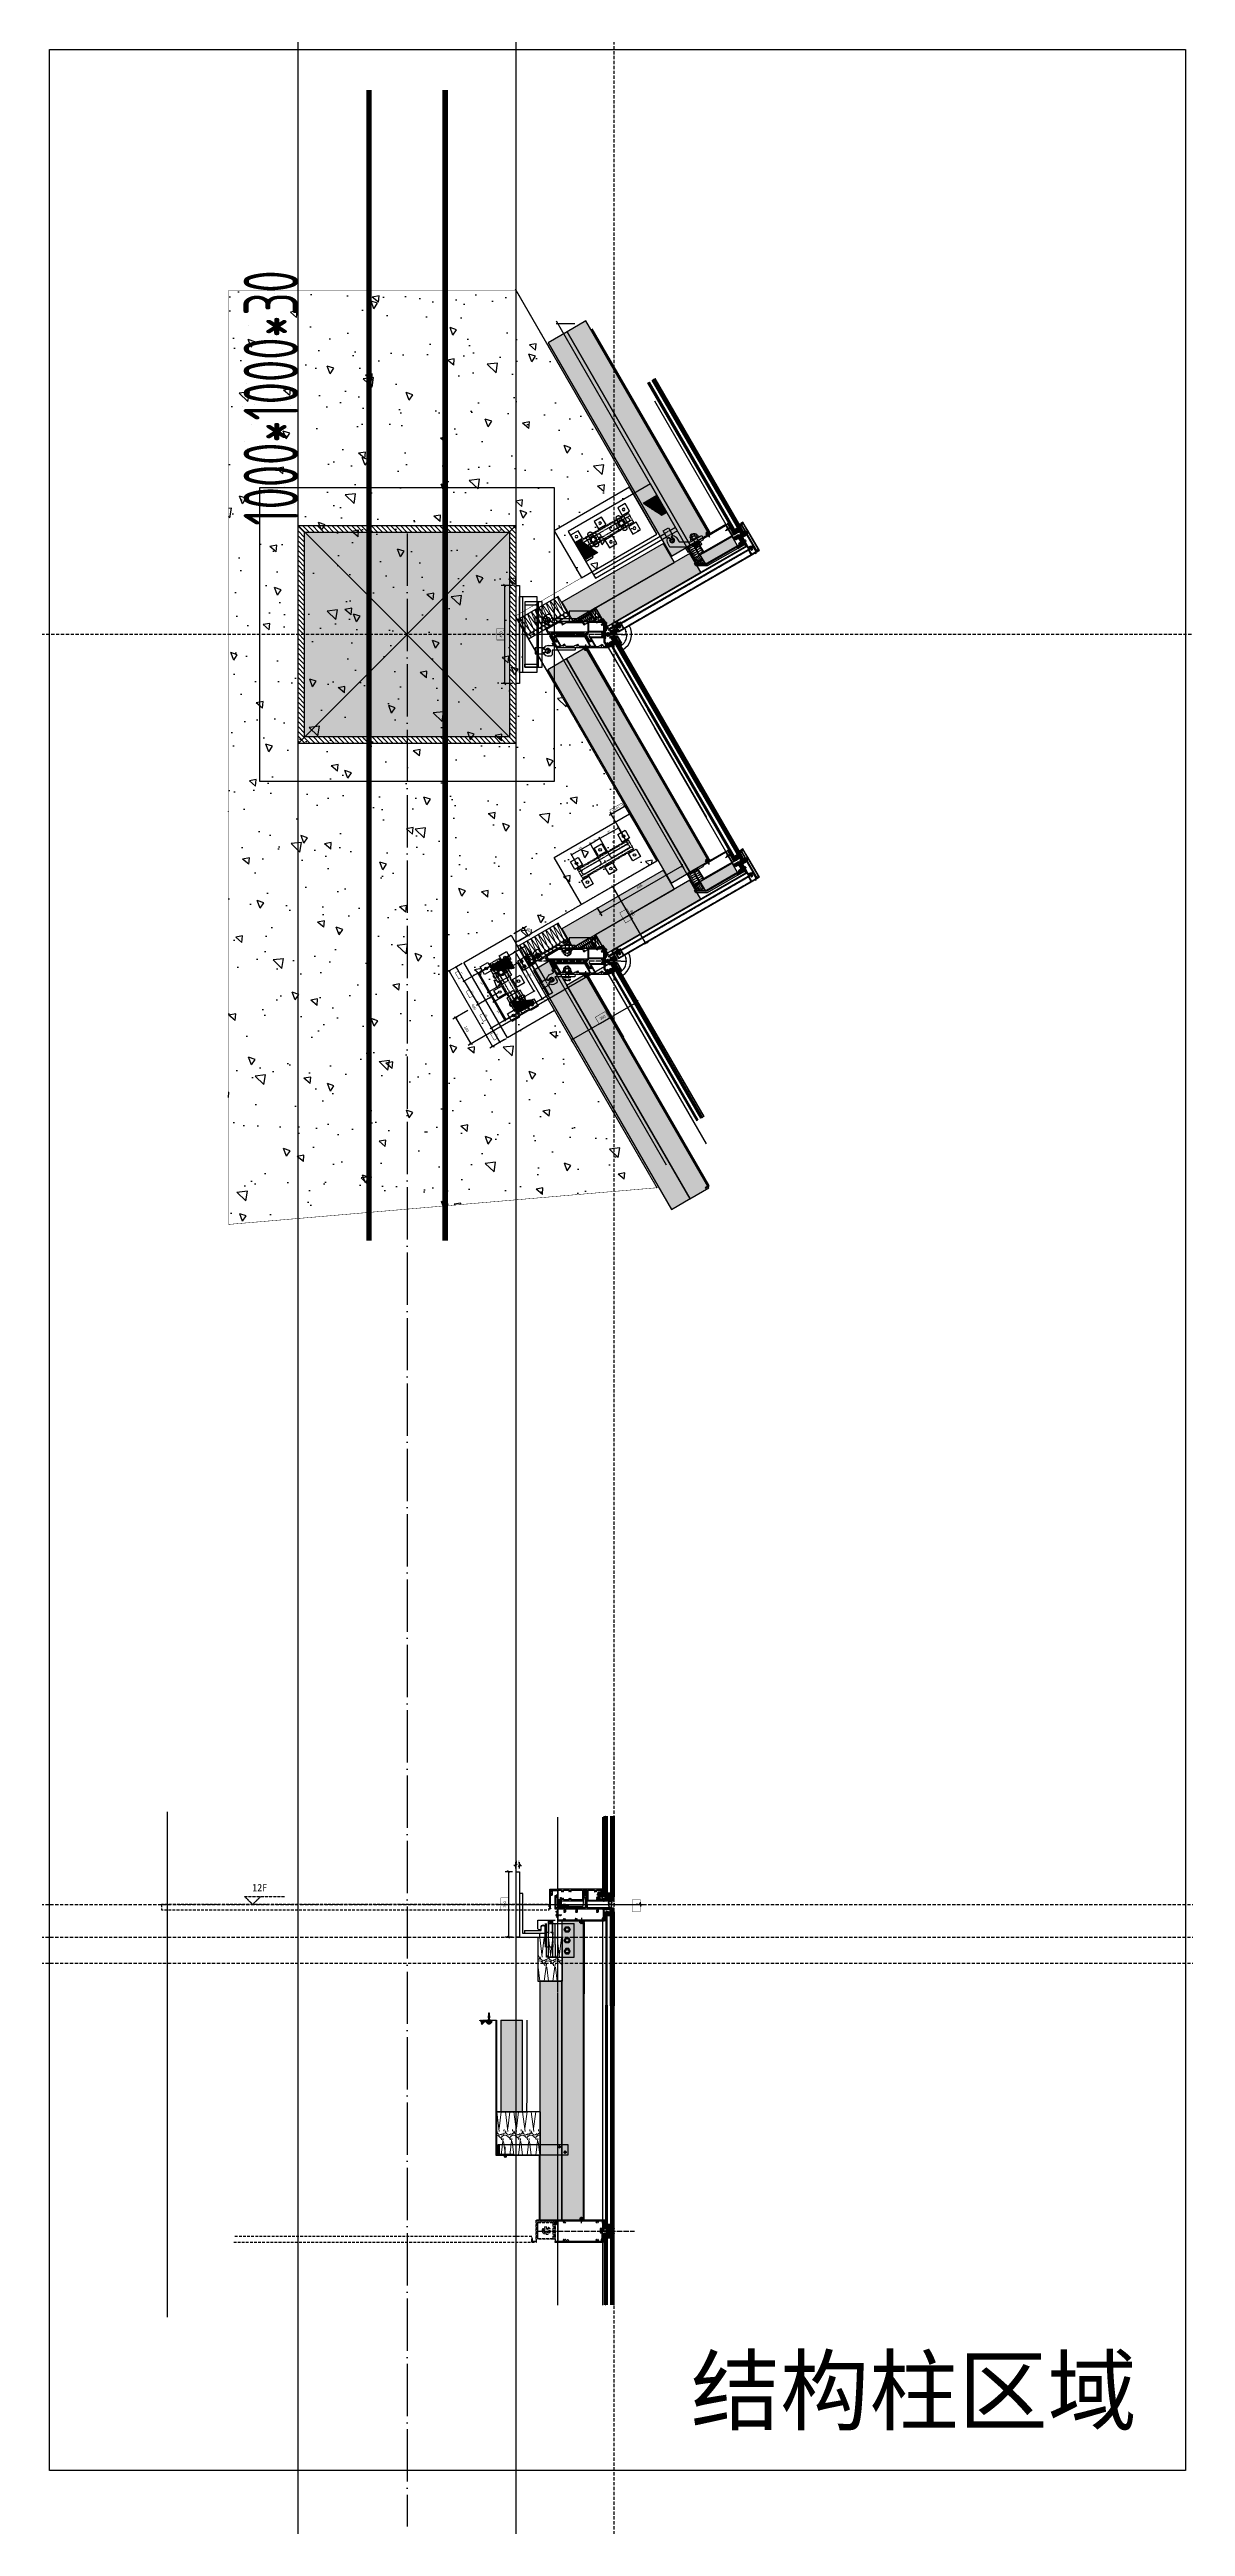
# Model space of a CAD drawing. Header units: millimetres. Extents: x 19684 to 58158, y -7929 to 13062.
# Drawn here: x 33767 to 38982, y -1997 to 9374 of the extents above; entities that cross this region are included whole.
import ezdxf
from ezdxf.xclip import XClip

# ---------------------------------------------------------------- set-up
doc = ezdxf.new("R2010")
doc.units = ezdxf.units.MM
doc.header["$XCLIPFRAME"] = 2
for name, pattern in [('ACAD_ISO04W100', [30, 24, -3, 0, -3]), ('CENTER', [2, 1.25, -0.25, 0.25, -0.25]), ('CENTER-PISA', [11, 6, -2, 1, -2]), ('CENTER2', [28.575, 19.05, -3.175, 3.175, -3.175]), ('CONTINOUS', [0]), ('DASH', [0.35, 0.25, -0.1]), ('DASHED', [0.75, 0.5, -0.25]), ('HIDDEN', [0.375, 0.25, -0.125]), ('HIDDEN-PISA', [4.5, 2.5, -2]), ('HIDDEN2', [0.1875, 0.125, -0.0625]), ('LG', [4.1, 4, 0.1]), ('T1-COLS-F10~F19$0$HIDDEN', [0.375, 0.25, -0.125])]:
    doc.linetypes.add(name, pattern=pattern)
for name, color, linetype in [('01', 1, 'Continuous'), ('Alum', 4, 'Continuous'), ('AXIS', 1, 'ACAD_ISO04W100'), ('CASTFIX', 1, 'Continuous'), ('CEN1', 10, 'CENTER'), ('CW', 4, 'Continuous'), ('F-Alum', 4, 'Continuous'), ('F-axis', 1, 'ACAD_ISO04W100'), ('F-Bolt', 32, 'Continuous'), ('F-center', 6, 'ACAD_ISO04W100'), ('F-dashed line', 8, 'DASHED'), ('F-dim', 1, 'Continuous'), ('F-gasket', 8, 'Continuous'), ('F-Gaskets', 8, 'Continuous'), ('F-Glass', 5, 'Continuous'), ('F-Glazing', 8, 'Continuous'), ('F-Hidden', 9, 'HIDDEN'), ('F-Insul', 8, 'Continuous'), ('F-Misc', 1, 'Continuous'), ('F-OTHERS', 8, 'Continuous'), ('F-seslants', 8, 'Continuous'), ('F-steel', 3, 'Continuous'), ('F-text', 7, 'Continuous'), ('F_CONC', 7, 'Continuous'), ('F_INSU', 8, 'Continuous'), ('F_MISC', 8, 'Continuous'), ('FIXINGS BOLTS', 1, 'Continuous'), ('GLAZING', 8, 'Continuous'), ('HAT', 155, 'Continuous'), ('Hatch', 8, 'Continuous'), ('HIDDEN', 1, 'HIDDEN'), ('INSUL', 173, 'Continuous'), ('PJ', 4, 'Continuous'), ('POCHET', 8, 'Continuous'), ('STEEL', 34, 'Continuous'), ('T1-COLS-F10~F19$0$0S-COLS', 90, 'T1-COLS-F10~F19$0$HIDDEN'), ('T1-COLS-F10~F19$0$0S-COLS-HATCH', 8, 'Continuous'), ('T1-COLS-F10~F19$0$0S-SCOLS-LINE', 2, 'Continuous'), ('TC', 4, 'Continuous'), ('TEXT', 7, 'Continuous'), ('XINGCAI', 4, 'LG'), ('中心线', 1, 'CENTER2'), ('其他', 4, 'Continuous'), ('虚线', 8, 'HIDDEN'), ('螺栓钉类', 241, 'Continuous')]:
    doc.layers.add(name, color=color, linetype=linetype)
for name, color, linetype, lineweight in [('A-ANNO-SYMB', 7, 'Continuous', 25), ('Sealant', 1, 'Continuous', 25), ('Xref- ELE$0$Hatch', 9, 'Continuous', 13)]:
    doc.layers.add(name, color=color, linetype=linetype, lineweight=lineweight)
doc.layers.add('T1-COLS-F10~F19$0$0-COLS-定位用', color=21, linetype='Continuous', plot=False)
doc.styles.add('Arial', font='arial.ttf')
doc.styles.add('F-simhei', font='')
doc.styles.add('ROMANS', font='simplex.shx', dxfattribs={"width": 0.8, "bigfont": 'hztxt.shx'})
doc.styles.add('T1-COLS-F10~F19$0$XD2008', font='xd-hzs.shx', dxfattribs={"width": 0.7, "bigfont": 'xd-hztxt.shx'})
doc.styles.get('F-simhei').set_extended_font_data('SimHei')
doc.dimstyles.new('1c', dxfattribs={"dimtxt": 3, "dimasz": 2, "dimexe": 1, "dimexo": 2, "dimgap": 1.5, "dimtad": 1, "dimdec": 0, "dimzin": 12, "dimdsep": 46, "dimtxsty": 'F-simhei', "dimblk": 'ARCHTICK', "dimcen": 1, "dimclrd": 1, "dimclre": 1, "dimclrt": 7, "dimadec": 0, "dimazin": 0, "dimtfac": 1, "dimtdec": 0, "dimtix": 1, "dimtofl": 0, "dimtmove": 0, "dimatfit": 3, "dimfxl": 1, "dimtolj": 1, "dimtzin": 0, "dimarcsym": 1})
doc.dimstyles.new('Arup4', dxfattribs={"dimscale": 5, "dimtxt": 1.2, "dimasz": 1, "dimexe": 1.5, "dimexo": 1.5, "dimgap": 1, "dimtad": 1, "dimdec": 0, "dimdsep": 46, "dimtxsty": 'Arial', "dimblk": 'OBLIQUE', "dimcen": 0, "dimclrd": 1, "dimclre": 1, "dimclrt": 7, "dimadec": 0, "dimazin": 0, "dimtfac": 1, "dimtdec": 0, "dimtix": 1, "dimtofl": 0, "dimtmove": 2, "dimatfit": 3, "dimfxl": 5, "dimtolj": 1, "dimtzin": 0, "dimlwd": -1, "dimlwe": -1, "dimarcsym": 0})
pattern_1 = [(0, (-71600.1046, -19870.7032), (0, 1.374815), [0.79375, -1.5875]), (120, (-71600.1046, -19870.7032), (-1.190624716, -0.6874075), [0.79375, -1.5875]), (60, (-71599.3109, -19870.7032), (-1.190624716, 0.6874075), [0.79375, -1.5875])]
pattern_2 = [(45, (-71600.1046, -19870.7032), (-1.87088669, 1.87088669), []), (45, (-71598.2337, -19870.7032), (-1.87088669, 1.87088669), [1.32291667, -0.66145833])]
pattern_3 = [(135, (-37014.9087, 56848.1026), (-2.43067956, 0.662912607), [3.125, -0.625, 0, -0.625])]
pattern_4 = [(0, (-42960.0628, -11922.4219), (0, 0.824889), [0.47625, -0.9525]), (120, (-42960.0628, -11922.4219), (-0.71437483, -0.4124445), [0.47625, -0.9525]), (60, (-42959.5865, -11922.4219), (-0.71437483, 0.4124445), [0.47625, -0.9525])]
pattern_5 = [(45, (-42960.0628, -11922.4219), (-1.122532015, 1.122532015), []), (45, (-42958.9402, -11922.4219), (-1.122532015, 1.122532015), [0.79375, -0.396875])]
pattern_6 = [(120.016, (-47216.9123, 12435.174), (-2.381185795, -1.37566501), [2, -0.75]), (210.016, (-47216.9123, 12435.174), (1.37566501, -2.381185795), [2, -0.75])]
pattern_7 = [(135, (-37014.9087, 58348.1026), (-2.43067956, 0.662912607), [3.125, -0.625, 0, -0.625])]
pattern_8 = [(120.016, (-47216.9123, 13935.174), (-2.381185795, -1.37566501), [2, -0.75]), (210.016, (-47216.9123, 13935.174), (1.37566501, -2.381185795), [2, -0.75])]
pattern_9 = [(171.7889, (53.299, 199.0437), (-673.188486, 99.998036), [3.3341, -696.8317]), (146.90866, (56.2218, 197.139), (-158.3972895, 99.998035), [3.4887, -729.1308]), (132.32733, (58.3903, 194.758), (-178.196953, 199.996066), [3.2204, -673.0726]), (114.797, (59.71, 191.901), (-39.599323, 99.998033), [3.1473, -327.3157]), (91.62022, (59.8046, 188.5677), (-19.7996606, 599.988201), [3.3346, -696.9316]), (82.824825, (50.0933, 111.42638), (138.597623898, 1099.978365791), [77.75021, -16249.79345]), (97.175175, (69.7044, 111.42638), (-138.597626939, 1099.978365409), [77.75021, -16249.79345]), (88.37978, (59.993, 188.5677), (19.799654, 599.988201), [3.3346, -696.9316]), (65.203, (60.0874, 191.901), (39.599323, 99.998033), [3.1473, -327.3157]), (47.67267, (61.4074, 194.758), (178.1969525, 199.996067), [3.2204, -673.0726]), (33.09134, (63.576, 197.139), (158.397288, 99.998037), [3.4887, -729.1308]), (8.2111, (66.4987, 199.0437), (673.188486, 99.9980333), [3.3341, -696.8317]), (87.16616, (49.999, 109.5217), (19.799652, 299.9941), [1.907, -398.5748]), (103.9014, (50.4704, 107.617), (-79.198645, 299.9941), [1.9622, -410.0989]), (111.6036, (51.225, 105.712), (-19.79966, 99.99803), [2.0486, -105.5047]), (122.76135, (52.4504, 103.8075), (-59.398985, 99.998032), [2.265, -473.3884]), (138.29055, (54.0532, 102.379), (-118.797967, 99.998036), [2.147, -448.7323]), (152.0035, (55.8446, 101.4266), (-178.196953, 99.998032), [2.0288, -424.0229]), (166.4772, (57.8246, 100.9504), (-395.993227, 99.998037), [2.0364, -425.6122]), (167.07075, (59.899, 100.474), (-415.792889, 99.998033), [2.1282, -444.7951]), (12.92924, (59.899, 100.474), (415.79289, 99.998033), [2.1282, -444.7951]), (13.5228, (61.973, 100.9504), (395.993227, 99.998033), [2.0364, -425.6122]), (27.9965, (63.953, 101.4266), (197.996612, 99.998037), [2.0288, -424.0229]), (41.70945, (65.7445, 102.379), (118.797966, 99.998036), [2.147, -448.7323]), (57.23865, (67.3473, 103.8075), (197.996611, 299.994102), [2.265, -473.3884]), (68.3964, (68.573, 105.712), (19.79966, 99.99803), [2.0486, -105.5047]), (76.0986, (69.3273, 107.617), (19.799661, 99.998033), [1.9622, -410.0989]), (92.83384, (69.7987, 109.5217), (-19.79966, 299.9941), [1.907, -398.5748])]
pattern_10 = [(0, (0, 4), (1.42875, 0.82489), [0.9525, -1.905]), (120, (0, 4), (-1.42875, 0.82489), [0.9525, -1.905]), (60, (0, 4), (2e-07, 1.649778), [-1.905, 0.9525])]
pattern_11 = [(45, (0, 4), (-1.12253, 1.12253), []), (135, (0, 4), (-1.12253, -1.12253), [])]
pattern_12 = [(45, (0, 4), (-1.12253, 1.12253), [])]
pattern_13 = [(45, (0, 4), (-1.12253, 1.12253), [])]
pattern_14 = [(171.7889, (53.3, 199.0476), (-673.201724, 100.000002), [3.3342, -696.8454]), (146.90866, (56.223, 197.1429), (-158.400404, 100.000001), [3.4887, -729.1451]), (132.3273, (58.3914, 194.762), (-178.200457, 199.999999), [3.2205, -673.0858]), (114.797, (59.7115, 191.905), (-39.6001, 100), [3.1473, -327.3221]), (91.6202, (59.8057, 188.5714), (-19.80005, 600), [3.3347, -696.9453]), (82.824825, (50.09429, 111.42857), (138.600349442, 1099.999997034), [77.75174, -16250.113]), (97.175175, (69.70576, 111.42857), (-138.600352483, 1099.99999665), [77.75174, -16250.113]), (88.3798, (59.9943, 188.5714), (19.800043, 600), [3.3347, -696.9453]), (65.203, (60.0886, 191.905), (39.6001, 100), [3.1473, -327.3221]), (47.6727, (61.4086, 194.762), (178.200457, 200), [3.2205, -673.0858]), (33.09134, (63.5772, 197.1429), (158.400403, 100.000004), [3.4887, -729.1451]), (8.2111, (66.5, 199.0476), (673.201725, 100), [3.3342, -696.8454]), (87.1662, (50, 109.524), (19.80004, 300), [1.907, -398.5826]), (103.9014, (50.4714, 107.619), (-79.200203, 300), [1.9622, -410.107]), (111.6036, (51.226, 105.714), (-19.80005, 100), [2.0487, -105.5067]), (122.7613, (52.4514, 103.8095), (-59.400154, 100), [2.265, -473.3977]), (138.2906, (54.0543, 102.381), (-118.800303, 100.000002), [2.147, -448.741]), (152.0035, (55.8457, 101.4286), (-178.200458, 100), [2.0289, -424.0312]), (166.4772, (57.8257, 100.9524), (-396.001014, 100.000003), [2.0365, -425.6205]), (167.0708, (59.9, 100.476), (-415.801066, 100), [2.1282, -444.8039]), (12.9292, (59.9, 100.476), (415.801066, 100), [2.1282, -444.8039]), (13.5228, (61.9743, 100.9524), (396.001015, 100), [2.0365, -425.6205]), (27.9965, (63.9543, 101.4286), (198.000505, 100.000004), [2.0289, -424.0312]), (41.7094, (65.7458, 102.381), (118.8003, 100.000003), [2.147, -448.741]), (57.2387, (67.3486, 103.8095), (198.000504, 300), [2.265, -473.3977]), (68.3964, (68.574, 105.714), (19.80005, 100), [2.0487, -105.5067]), (76.0986, (69.3286, 107.619), (19.80005, 100), [1.9622, -410.107]), (92.8338, (69.8, 109.524), (-19.80005, 300), [1.907, -398.5826])]
pattern_15 = [(171.7889, (53.3, 199.0476), (-673.201724, 100.000002), [3.3342, -696.8454]), (146.90866, (56.223, 197.1429), (-158.400404, 100.000001), [3.4887, -729.1451]), (132.3273, (58.3914, 194.762), (-178.200457, 200), [3.2205, -673.0858]), (114.797, (59.7115, 191.905), (-39.6001, 100), [3.1473, -327.322]), (91.6202, (59.8057, 188.5714), (-19.80005, 600), [3.3347, -696.9453]), (82.824825, (50.09429, 111.42857), (138.600349442, 1099.999997034), [77.75174, -16250.113]), (97.175175, (69.70576, 111.42857), (-138.600352483, 1099.99999665), [77.75174, -16250.113]), (88.3798, (59.9943, 188.5714), (19.800043, 600), [3.3347, -696.9453]), (65.203, (60.0886, 191.905), (39.6001, 100), [3.1473, -327.322]), (47.6727, (61.4086, 194.762), (178.200457, 200), [3.2205, -673.0858]), (33.09134, (63.5772, 197.1429), (158.400403, 100.000004), [3.4887, -729.1451]), (8.2111, (66.5, 199.0476), (673.201725, 100), [3.3342, -696.8454]), (87.1662, (50, 109.524), (19.80004, 300), [1.907, -398.5826]), (103.9014, (50.4714, 107.619), (-79.200203, 300), [1.9622, -410.107]), (111.6036, (51.226, 105.714), (-19.80005, 100), [2.0487, -105.5067]), (122.7613, (52.4514, 103.8095), (-59.400154, 100), [2.265, -473.3977]), (138.2906, (54.0543, 102.381), (-118.800303, 100), [2.147, -448.741]), (152.0035, (55.8457, 101.4286), (-178.200458, 100), [2.0289, -424.0312]), (166.4772, (57.8257, 100.9524), (-396.001014, 100.000003), [2.0365, -425.6205]), (167.0708, (59.9, 100.476), (-415.801066, 100), [2.1282, -444.8039]), (12.9292, (59.9, 100.476), (415.801066, 100), [2.1282, -444.8039]), (13.5228, (61.9743, 100.9524), (396.001015, 100), [2.0365, -425.6205]), (27.9965, (63.9543, 101.4286), (198.000505, 100.000004), [2.0289, -424.0312]), (41.7094, (65.7458, 102.381), (118.8003, 100.000003), [2.147, -448.741]), (57.2387, (67.3486, 103.8095), (198.000504, 300), [2.265, -473.3977]), (68.3964, (68.574, 105.714), (19.80005, 100), [2.0487, -105.5067]), (76.0986, (69.3286, 107.619), (19.80005, 100), [1.9622, -410.107]), (92.8338, (69.8, 109.524), (-19.80005, 300), [1.907, -398.5827])]
pattern_16 = [(171.7889, (33.769, 126.1097), (-426.517475, 63.356565), [2.1124, -441.4973]), (146.9087, (35.6209, 124.903), (-100.357052, 63.356564), [2.2103, -461.9613]), (132.3273, (36.9948, 123.3944), (-112.901685, 126.713126), [2.0404, -426.444]), (114.797, (37.831, 121.5843), (-25.08926, 63.35656), [1.994, -207.38]), (91.6202, (37.8909, 119.4724), (-12.54463, 380.139378), [2.1127, -441.5606]), (82.82482, (31.73802, 70.59731), (87.81241776, 696.9221915), [49.26083, -10295.513086]), (97.17518, (44.16318, 70.59731), (-87.81241969, 696.92219126), [49.26083, -10295.513086]), (88.3798, (38.0103, 119.4724), (12.544627, 380.139378), [2.1127, -441.5606]), (65.203, (38.07, 121.5843), (25.08926, 63.35656), [1.994, -207.38]), (47.6727, (38.9064, 123.3944), (112.901685, 126.713126), [2.0404, -426.444]), (33.0913, (40.2803, 124.903), (100.35705, 63.356565), [2.2103, -461.9613]), (8.2111, (42.1321, 126.1097), (426.517475, 63.356563), [2.1124, -441.4973]), (87.166, (31.6783, 69.3905), (12.54463, 190.06969), [1.2083, -252.5283]), (103.9014, (31.977, 68.1837), (-50.17853, 190.06969), [1.2432, -259.8297]), (111.604, (32.455, 66.977), (-12.5446, 63.3566), [1.298, -66.8454]), (122.7613, (33.2314, 65.7701), (-37.6339, 63.35656), [1.435, -299.9285]), (138.2906, (34.247, 64.865), (-75.26779, 63.35656), [1.3603, -284.307]), (152.0035, (35.382, 64.2617), (-112.90169, 63.35656), [1.2854, -268.6516]), (166.477, (36.6364, 63.96), (-250.89263, 63.35657), [1.2902, -269.6586]), (167.0708, (37.9506, 63.6583), (-263.43726, 63.35656), [1.3484, -281.8125]), (12.9292, (37.9506, 63.6583), (263.43726, 63.35656), [1.3484, -281.8125]), (13.523, (39.2648, 63.96), (250.89263, 63.35656), [1.2902, -269.6586]), (27.9965, (40.5193, 64.2617), (125.44631, 63.35657), [1.2854, -268.6516]), (41.7094, (41.6543, 64.865), (75.26779, 63.35656), [1.3603, -284.307]), (57.2387, (42.6698, 65.7701), (125.44631, 190.06969), [1.435, -299.9285]), (68.396, (43.446, 66.977), (12.5446, 63.3566), [1.298, -66.8454]), (76.0986, (43.9242, 68.1837), (12.54463, 63.35656), [1.2432, -259.8297]), (92.834, (44.223, 69.3905), (-12.54463, 190.06969), [1.2083, -252.5283])]
pattern_17 = [(171.7889, (24.0211, 89.7062), (-303.396426, 45.067685), [1.5026, -314.0521]), (146.9087, (25.3383, 88.8477), (-71.387394, 45.067685), [1.5723, -328.6088]), (132.3273, (26.3157, 87.7747), (-80.310819, 90.135368), [1.4514, -303.3442]), (114.797, (26.9106, 86.487), (-17.84685, 45.067684), [1.4184, -147.5165]), (91.6202, (26.953, 84.9848), (-8.923424, 270.406104), [1.5029, -314.0971]), (82.824825, (22.576335, 50.218276), (62.463967624, 495.744523575), [35.04091, -7323.54959]), (97.175175, (31.414774, 50.218276), (-62.463968995, 495.744523403), [35.04091, -7323.54959]), (88.3798, (27.038, 84.9848), (8.923421, 270.406104), [1.5029, -314.0971]), (65.203, (27.0805, 86.487), (17.84685, 45.067684), [1.4184, -147.5165]), (47.6727, (27.6754, 87.7747), (80.310819, 90.135368), [1.4514, -303.3442]), (33.0913, (28.6528, 88.8477), (71.387393, 45.067686), [1.5723, -328.6088]), (8.2111, (29.97, 89.7062), (303.396426, 45.067684), [1.5026, -314.0521]), (87.1662, (22.5338, 49.3598), (8.92342, 135.20305), [0.8595, -179.632]), (103.9014, (22.7463, 48.5014), (-35.693697, 135.20305), [0.8843, -184.8257]), (111.604, (23.086, 47.643), (-8.9234, 45.0677), [0.9233, -47.5494]), (122.7613, (23.6386, 46.7845), (-26.770274, 45.067684), [1.0208, -213.3494]), (138.2906, (24.361, 46.1407), (-53.540545, 45.067685), [0.9676, -202.2372]), (152.0035, (25.1684, 45.7115), (-80.31082, 45.067683), [0.9144, -191.101]), (166.4772, (26.0607, 45.497), (-178.468486, 45.067686), [0.9178, -191.8173]), (167.0708, (26.9956, 45.2823), (-187.39191, 45.067684), [0.9592, -200.4628]), (12.9292, (26.9956, 45.2823), (187.39191, 45.067684), [0.9592, -200.4628]), (13.5228, (27.9304, 45.497), (178.468486, 45.067684), [0.9178, -191.8173]), (27.9965, (28.8227, 45.7115), (89.23424, 45.067686), [0.9144, -191.101]), (41.7094, (29.63, 46.1407), (53.540545, 45.067685), [0.9676, -202.2372]), (57.2387, (30.3525, 46.7845), (89.23424, 135.203053), [1.0208, -213.3494]), (68.396, (30.905, 47.643), (8.9234, 45.0677), [0.9233, -47.5494]), (76.0986, (31.2448, 48.5014), (8.923424, 45.067684), [0.8843, -184.8257]), (92.834, (31.4573, 49.3598), (-8.923424, 135.20305), [0.8595, -179.632])]
pattern_18 = [(171.7889, (26.65, 99.5238), (-336.600862, 50.000001), [1.6671, -348.4227]), (146.9087, (28.1114, 98.5714), (-79.200202, 50.000001), [1.7444, -364.5726]), (132.3273, (29.1957, 97.381), (-89.100229, 100), [1.6103, -336.5429]), (114.797, (29.8557, 95.9524), (-19.80005, 50), [1.5737, -163.661]), (91.6202, (29.9029, 94.2857), (-9.900025, 300), [1.6673, -348.47265]), (82.824825, (25.04714, 55.714286), (69.30017472, 549.999998517), [38.87587, -8125.0565]), (97.175175, (34.85288, 55.714286), (-69.300176241, 549.999998326), [38.87587, -8125.0565]), (88.3798, (29.9972, 94.2857), (9.900022, 300), [1.6673, -348.47265]), (65.203, (30.0443, 95.9524), (19.80005, 50), [1.5737, -163.661]), (47.6727, (30.7043, 97.381), (89.100228, 100), [1.6103, -336.5429]), (33.0913, (31.7886, 98.5714), (79.200201, 50.000002), [1.7444, -364.5726]), (8.2111, (33.25, 99.5238), (336.600862, 50), [1.6671, -348.4227]), (87.1662, (25, 54.762), (9.90002, 150), [0.9535, -199.2913]), (103.9014, (25.2357, 53.8095), (-39.6001, 150), [0.9811, -205.0535]), (111.6036, (25.613, 52.857), (-9.9, 50), [1.0243, -52.7534]), (122.7613, (26.2257, 51.9048), (-29.700077, 50), [1.1325, -236.6989]), (138.2906, (27.0271, 51.1905), (-59.40015, 50), [1.0735, -224.3705]), (152.0035, (27.9229, 50.7143), (-89.10023, 50), [1.0144, -212.0156]), (166.4772, (28.9129, 50.4762), (-198.000507, 50), [1.0182, -212.8103]), (167.0708, (29.95, 50.238), (-207.900533, 50), [1.0641, -222.402]), (12.9292, (29.95, 50.238), (207.900533, 50), [1.0641, -222.402]), (13.5228, (30.9872, 50.4762), (198.000507, 50), [1.0182, -212.8103]), (27.9965, (31.9772, 50.7143), (99.000253, 50), [1.0144, -212.0156]), (41.7094, (32.8729, 51.1905), (59.40015, 50), [1.0735, -224.3705]), (57.2387, (33.6743, 51.9048), (99.000252, 150), [1.1325, -236.6989]), (68.3964, (34.287, 52.857), (9.9, 50), [1.0243, -52.7534]), (76.0986, (34.6643, 53.8095), (9.900025, 50), [0.9811, -205.0535]), (92.8338, (34.9, 54.762), (-9.900025, 150), [0.9535, -199.2913])]
pattern_19 = [(171.7889, (18.4679, 68.96795), (-233.257462, 34.64897), [1.15526, -241.44975]), (146.9087, (19.4806, 68.308), (-54.884108, 34.64897), [1.2088, -252.6413]), (132.3273, (20.232, 67.483), (-61.744623, 69.297939), [1.1159, -233.2173]), (114.797, (20.6894, 66.493), (-13.72103, 34.64897), [1.0905, -113.4137]), (91.6202, (20.7221, 65.3381), (-6.860513, 207.893818), [1.1554, -241.4844]), (82.82482, (17.357154, 38.60885), (48.02359313, 381.138666042), [26.940176, -5630.496735]), (97.17518, (24.15233, 38.60885), (-48.023594182, 381.13866591), [26.940176, -5630.496735]), (88.3798, (20.7874, 65.3381), (6.860511, 207.893818), [1.1554, -241.4844]), (65.203, (20.82, 66.493), (13.72103, 34.64897), [1.0905, -113.4137]), (47.6727, (21.2774, 67.483), (61.744622, 69.29794), [1.1159, -233.2173]), (33.0913, (22.0288, 68.308), (54.884108, 34.648971), [1.2088, -252.6413]), (8.2111, (23.0416, 68.96795), (233.257462, 34.64897), [1.15526, -241.44975]), (87.166, (17.3245, 37.9489), (6.86051, 103.94691), [0.6608, -138.1048]), (103.9014, (17.4878, 37.2889), (-27.442054, 103.94691), [0.6799, -142.0978]), (111.604, (17.749, 36.629), (-6.8605, 34.649), [0.7098, -36.557]), (122.7613, (18.1739, 35.969), (-20.58154, 34.64897), [0.7848, -164.0274]), (138.2906, (18.7293, 35.474), (-41.16308, 34.64897), [0.744, -155.4842]), (152.0035, (19.35, 35.144), (-61.74462, 34.64897), [0.703, -146.9224]), (166.477, (20.036, 34.979), (-137.21027, 34.64897), [0.7056, -147.4731]), (167.0708, (20.7547, 34.814), (-144.070785, 34.64897), [0.7374, -154.12]), (12.9292, (20.7547, 34.814), (144.070785, 34.64897), [0.7374, -154.12]), (13.523, (21.4735, 34.979), (137.21027, 34.64897), [0.7056, -147.4731]), (27.9965, (22.1595, 35.144), (68.605135, 34.64897), [0.703, -146.9224]), (41.7094, (22.7802, 35.474), (41.16308, 34.64897), [0.744, -155.4842]), (57.2387, (23.3356, 35.969), (68.605135, 103.94691), [0.7848, -164.0274]), (68.396, (23.76, 36.629), (6.8605, 34.649), [0.7098, -36.557]), (76.0986, (24.0217, 37.2889), (6.860514, 34.64897), [0.6799, -142.0978]), (92.834, (24.185, 37.9489), (-6.860513, 103.94691), [0.6608, -138.1048])]
pattern_20 = [(171.7889, (53.3, 199.0476), (-673.201724, 100.0000025), [3.3342, -696.8454]), (146.90866, (56.223, 197.1429), (-158.4004044, 100.0000014), [3.4887, -729.1451]), (132.32733, (58.3914, 194.762), (-178.200457, 199.999999), [3.2205, -673.0858]), (114.797, (59.7115, 191.905), (-39.600101, 100), [3.1473, -327.3221]), (91.62022, (59.8057, 188.5714), (-19.80005, 600), [3.3347, -696.9453]), (82.824825, (50.09429, 111.42857), (138.600349442, 1099.999997034), [77.75174, -16250.113]), (97.175175, (69.70576, 111.42857), (-138.600352483, 1099.999996652), [77.75174, -16250.113]), (88.37978, (59.9943, 188.5714), (19.800043, 600), [3.3347, -696.9453]), (65.203, (60.0886, 191.905), (39.6001, 100), [3.1473, -327.3221]), (47.67267, (61.4086, 194.762), (178.200457, 200), [3.2205, -673.0858]), (33.09134, (63.5772, 197.1429), (158.400403, 100.0000036), [3.4887, -729.1451]), (8.2111, (66.5, 199.0476), (673.2017246, 100), [3.3342, -696.8454]), (87.16616, (50, 109.524), (19.800042, 300), [1.9071, -398.5826]), (103.9014, (50.4714, 107.619), (-79.200203, 300), [1.9622, -410.107]), (111.6036, (51.226, 105.714), (-19.80005, 100), [2.0487, -105.5067]), (122.76135, (52.4514, 103.8095), (-59.400154, 99.999999), [2.2651, -473.3977]), (138.29055, (54.0543, 102.381), (-118.800303, 100.000002), [2.1471, -448.7411]), (152.0035, (55.8457, 101.4286), (-178.200458, 99.999999), [2.0289, -424.0312]), (166.4772, (57.8257, 100.9524), (-396.001014, 100.000003), [2.0365, -425.6205]), (167.07075, (59.9, 100.476), (-415.801066, 100), [2.1282, -444.8039]), (12.92924, (59.9, 100.476), (415.801066, 100), [2.1282, -444.8039]), (13.5228, (61.9743, 100.9524), (396.001015, 100), [2.0365, -425.6205]), (27.9965, (63.9543, 101.4286), (198.000505, 100.000004), [2.0289, -424.0312]), (41.70945, (65.7458, 102.381), (118.800302, 100.000003), [2.1471, -448.7411]), (57.23865, (67.3486, 103.8095), (198.000504, 300.000002), [2.2651, -473.3977]), (68.3964, (68.574, 105.714), (19.80005, 100), [2.0487, -105.5067]), (76.0986, (69.3286, 107.619), (19.80005, 100), [1.9622, -410.107]), (92.83384, (69.8, 109.524), (-19.80005, 300), [1.9071, -398.5826])]
pattern_21 = [(171.7889, (106.6, 398.095), (-1346.40345, 200.000005), [6.6684, -1393.691]), (146.9087, (112.446, 394.2857), (-316.80081, 200), [6.9775, -1458.2902]), (132.3273, (116.783, 389.524), (-356.400915, 400), [6.441, -1346.1716]), (114.797, (119.423, 383.81), (-79.2002, 200), [6.295, -654.644]), (91.6202, (119.6115, 377.143), (-39.6001, 1200), [6.6693, -1393.8906]), (82.82482, (100.18857, 222.85714), (277.20069888, 2199.99999407), [155.50348, -32500.226]), (97.17518, (139.41153, 222.85714), (-277.20070497, 2199.9999933), [155.50348, -32500.226]), (88.3798, (119.9886, 377.143), (39.60009, 1200), [6.6693, -1393.8906]), (65.203, (120.177, 383.81), (79.2002, 200), [6.295, -654.644]), (47.6727, (122.817, 389.524), (356.40091, 400), [6.441, -1346.1716]), (33.0913, (127.1544, 394.2857), (316.800806, 200.00001), [6.9775, -1458.2902]), (8.2111, (133, 398.095), (1346.40345, 200), [6.6684, -1393.691]), (87.166, (100, 219.048), (39.6001, 600), [3.814, -797.165]), (103.9014, (100.943, 215.238), (-158.4004, 600), [3.9245, -820.214]), (111.604, (102.45, 211.43), (-39.6, 200), [4.097, -211.013]), (122.7613, (104.903, 207.619), (-118.8003, 200), [4.53, -946.7955]), (138.2906, (108.109, 204.762), (-237.6006, 200), [4.294, -897.482]), (152.0035, (111.691, 202.857), (-356.4009, 200), [4.058, -848.0624]), (166.477, (115.6515, 201.905), (-792.00203, 200), [4.073, -851.241]), (167.0708, (119.8, 200.952), (-831.60213, 200), [4.2565, -889.608]), (12.9292, (119.8, 200.952), (831.60213, 200), [4.2565, -889.608]), (13.523, (123.949, 201.905), (792.00203, 200), [4.073, -851.241]), (27.9965, (127.909, 202.857), (396.001, 200), [4.058, -848.0624]), (41.7094, (131.4915, 204.762), (237.6006, 200), [4.294, -897.482]), (57.2387, (134.697, 207.619), (396.001, 600), [4.53, -946.7955]), (68.396, (137.15, 211.43), (39.6, 200), [4.097, -211.013]), (76.0986, (138.657, 215.238), (39.6001, 200), [3.9245, -820.214]), (92.834, (139.6, 219.048), (-39.6001, 600), [3.814, -797.165])]
pattern_22 = [(0, (41567.4629, 2291.4218), (1.42875, 0.824889), [0.9525, -1.905]), (120, (41567.4629, 2291.4218), (-1.42874983, 0.824889296), [0.9525, -1.905]), (60, (41567.4629, 2291.4218), (1.7e-07, 1.649778296), [-1.905, 0.9525])]
pattern_23 = [(45, (41567.4629, 2291.4218), (-1.122532015, 1.122532015), []), (135, (41567.4629, 2291.4218), (-1.122532015, -1.122532015), [])]
pattern_24 = [(45, (41571.4629, 2291.4218), (-1.122532015, 1.122532015), [])]
pattern_25 = [(45, (41567.4629, 2291.4218), (-1.122532015, 1.122532015), [])]
pattern_26 = [(45, (41571.4629, 2291.4218), (-1.122532015, 1.122532015), [])]
pattern_27 = [(0, (0, 4), (1.42875, 0.82489), [0.9525, -1.905]), (120, (0, 4), (-1.42875, 0.82489), [0.9525, -1.905]), (60, (0, 4), (2e-07, 1.649778), [-1.905, 0.9525])]

# ---------------------------------------------------------------- blocks, each defined once
blk = doc.blocks.new('_OBLIQUE')
at = {"color": 0, "linetype": 'ByBlock'}
blk.add_line((-0.5, -0.5), (0.5, 0.5), dxfattribs=at)
blk = doc.blocks.new('*D91')
at = {"color": 1, "linetype": 'Continuous', "transparency": 16777216}
for p, q in [((93, -25), (-2, -25)), ((5, -25), (5, -125)), ((93, -125), (-2, -125))]:
    blk.add_line(p, q, dxfattribs=at)
at = {"layer": 'Defpoints', "color": 0, "transparency": 16777216}
for p in [(100, -25, 0), (100, -125, 0)]:
    blk.add_point(p, dxfattribs=at)
at = {"color": 1, "transparency": 16777216, "xscale": 5, "yscale": 5, "zscale": 5}
for p, rotation in [((5, -25), 90), ((5, -125), 270)]:
    blk.add_blockref('_OBLIQUE', p, dxfattribs=dict(at, rotation=rotation))
at = {"color": 7, "transparency": 16777216, "insert": (-3, -75), "char_height": 6, "attachment_point": 5, "rotation": 90, "style": 'Arial', "bg_fill": 3, "box_fill_scale": 1.1, "bg_fill_color": 256, "bg_fill_true_color": 13158600, "bg_fill_transparency": 0}
blk.add_mtext('\\A1;100', dxfattribs=at)
at = {"layer": 'Defpoints', "color": 0, "transparency": 16777216}
blk.add_point((5, -125), dxfattribs=at)
blk = doc.blocks.new('*D92')
at = {"color": 1, "linetype": 'Continuous', "transparency": 16777216}
for p, q in [((92, -175), (-2, -175)), ((5, -175), (5, -275)), ((93, -275), (-2, -275))]:
    blk.add_line(p, q, dxfattribs=at)
at = {"layer": 'Defpoints', "color": 0, "transparency": 16777216}
for p in [(100, -175), (100, -275)]:
    blk.add_point(p, dxfattribs=at)
at = {"color": 1, "transparency": 16777216, "xscale": 5, "yscale": 5, "zscale": 5}
for p, rotation in [((5, -175), 90), ((5, -275), 270)]:
    blk.add_blockref('_OBLIQUE', p, dxfattribs=dict(at, rotation=rotation))
at = {"color": 7, "transparency": 16777216, "insert": (-3, -225), "char_height": 6, "attachment_point": 5, "rotation": 90, "style": 'Arial', "bg_fill": 3, "box_fill_scale": 1.1, "bg_fill_color": 256, "bg_fill_true_color": 13158600, "bg_fill_transparency": 0}
blk.add_mtext('\\A1;100', dxfattribs=at)
at = {"layer": 'Defpoints', "color": 0, "transparency": 16777216}
blk.add_point((5, -275), dxfattribs=at)
blk = doc.blocks.new('*D93')
at = {"color": 1, "linetype": 'Continuous', "transparency": 16777216}
for p, q in [((93, -125), (-2, -125)), ((92, -175), (-2, -175)), ((5, -125), (5, -175))]:
    blk.add_line(p, q, dxfattribs=at)
at = {"layer": 'Defpoints', "color": 0, "transparency": 16777216}
for p in [(100, -125, 0), (100, -175)]:
    blk.add_point(p, dxfattribs=at)
at = {"color": 1, "transparency": 16777216, "xscale": 5, "yscale": 5, "zscale": 5}
for p, rotation in [((5, -125), 90), ((5, -175), 270)]:
    blk.add_blockref('_OBLIQUE', p, dxfattribs=dict(at, rotation=rotation))
at = {"color": 7, "transparency": 16777216, "insert": (-3, -150), "char_height": 6, "attachment_point": 5, "rotation": 90, "style": 'Arial', "bg_fill": 3, "box_fill_scale": 1.1, "bg_fill_color": 256, "bg_fill_true_color": 13158600, "bg_fill_transparency": 0}
blk.add_mtext('\\A1;50', dxfattribs=at)
at = {"layer": 'Defpoints', "color": 0, "transparency": 16777216}
blk.add_point((5, -175), dxfattribs=at)
blk = doc.blocks.new('Xref- ELE$0$GAE0002', base_point=(-41819, 17823))
at = {"layer": 'Xref- ELE$0$Hatch'}
h = blk.add_hatch(dxfattribs=at)
h.set_pattern_fill('M_GASKET-PISA', color=256, pattern_type=2)
h.set_pattern_definition([(45, (-1214.7614, -14855.408), (-1.06066017, 1.06066017), []), (135, (-1214.7614, -14855.408), (-1.06066017, -1.06066017), [])])
edge = h.paths.add_edge_path(flags=16)
edge.add_line((-41815, 17823), (-41814, 17823))
edge.add_arc((-41814, 17823), 0.5, -90, 90, ccw=False)
edge.add_line((-41814, 17822), (-41815, 17822))
edge.add_arc((-41815, 17823), 0.5, 90, 270, ccw=False)
edge = h.paths.add_edge_path()
edge.add_line((-41813, 17818), (-41813, 17821))
edge.add_line((-41813, 17821), (-41815, 17821))
edge.add_line((-41815, 17821), (-41815, 17821))
edge.add_arc((-41815, 17821), 0.3, -115.0576, 0, ccw=False)
edge.add_arc((-41813, 17823), 3.38, 133.0707, 226.9293, ccw=False)
edge.add_arc((-41815, 17825), 0.3, 0, 115.0576, ccw=False)
edge.add_line((-41815, 17825), (-41815, 17824))
edge.add_line((-41815, 17824), (-41813, 17824))
edge.add_line((-41813, 17824), (-41813, 17827))
edge.add_arc((-41810, 17827), 3.05, 10.3889, 169.6111, ccw=False)
edge.add_line((-41807, 17827), (-41807, 17818))
edge.add_arc((-41810, 17819), 3.05, 190.3889, 349.6111, ccw=False)
edge.add_line((-41812, 17818), (-41812, 17827))
edge.add_arc((-41810, 17827), 1.9, 18.3247, 161.6753, ccw=False)
edge.add_line((-41808, 17827), (-41808, 17818))
edge.add_arc((-41810, 17819), 1.9, 198.3247, 341.6753, ccw=False)
at = {"color": 0, "linetype": 'ByBlock'}
for points in [[(-41813, 17818), (-41813, 17821), (-41815, 17821), (-41815, 17821, -0.548946), (-41815, 17820, -0.434079), (-41815, 17825, -0.548946), (-41815, 17825), (-41815, 17824), (-41813, 17824), (-41813, 17827, -0.833333), (-41807, 17827), (-41807, 17818, -0.833333), (-41813, 17818)], [(-41812, 17818), (-41812, 17827, -0.722222), (-41808, 17827), (-41808, 17818, -0.722222), (-41812, 17818)]]:
    blk.add_lwpolyline(points, format="xyb", dxfattribs=at)
blk.add_lwpolyline([(-41815, 17823), (-41814, 17823, -1), (-41814, 17822), (-41815, 17822, -1)], format="xyb", close=True, dxfattribs=at)
blk = doc.blocks.new('A$C08103915')
at = {"layer": 'Hatch'}
h = blk.add_hatch(dxfattribs=at)
h.set_pattern_fill('M_GASKET-PISA', color=256, style=0, pattern_type=2)
h.set_pattern_definition([(45, (45.75, 9), (-1.06066, 1.06066), []), (135, (45.75, 9), (-1.06066, -1.06066), [])])
edge = h.paths.add_edge_path()
edge.add_arc((-1, 3), 1.5, 270, 310.5724)
edge.add_line((0, 2), (1, 3))
edge.add_arc((2, 2), 1.5, 90, 130.5724, ccw=False)
edge.add_line((2, 3), (3, 3))
edge.add_arc((3, 6), 3, 270, 323.2383)
edge.add_line((5, 4), (8, 8))
edge.add_arc((8, 8), 0.1, 115.9383, 143.2383, ccw=False)
edge.add_line((8, 8), (10, 9))
edge.add_arc((9, 9), 0.25, 295.907, 450)
edge.add_line((9, 9), (7, 9))
edge.add_line((7, 9), (5, 8))
edge.add_arc((4, 10), 2.5, 214.0621, 297.3, ccw=False)
edge.add_arc((1, 9), 0.3, 34.0621, 90)
edge.add_line((1, 9), (-2, 9))
edge.add_arc((-2, 9), 0.25, 90, 256.4771)
edge.add_line((-2, 9), (0, 8))
edge.add_arc((0, 8), 0.1, -90, 75.8013, ccw=False)
edge.add_line((0, 8), (0, 8))
edge.add_arc((0, 10), 2.5, 215.2344, 270, ccw=False)
edge.add_arc((-2, 9), 0.1, 35.2344, 90)
edge.add_line((-2, 9), (-5, 9))
edge.add_arc((-5, 9), 0.25, 90, 256.4771)
edge.add_line((-5, 9), (-3, 8))
edge.add_arc((-3, 8), 0.1, -90, 75.8013, ccw=False)
edge.add_line((-3, 8), (-3, 8))
edge.add_arc((-3, 10), 2.5, 214.3262, 270, ccw=False)
edge.add_arc((-6, 9), 0.1, 34.3262, 110.1545)
edge.add_arc((-6, 11), 2.5, 265.3665, 290.1545, ccw=False)
edge.add_line((-7, 9), (-8, 9))
edge.add_arc((-8, 9), 0.25, 85.3665, 250.788)
edge.add_line((-8, 9), (-7, 8))
edge.add_arc((-8, 6), 2, 8.4736, 70.6401, ccw=False)
edge.add_line((-6, 7), (-5, 2))
edge.add_arc((-5, 2), 0.5, 188.4922, 360)
edge.add_line((-4, 2), (-4, 3))
edge.add_arc((-4, 3), 0.3, 90, 180, ccw=False)
edge.add_line((-4, 3), (-2, 3))
edge.add_arc((-2, 3), 0.3, 0, 90, ccw=False)
edge.add_line((-1, 3), (-1, 1))
edge.add_arc((-1, 1), 0.2, 180, 270)
edge.add_line((-1, 1), (-1, 1))
edge = h.paths.add_edge_path(flags=16)
edge.add_arc((-1, 5), 0.5, 188.3111, 270)
edge.add_line((-1, 5), (2, 5))
edge.add_arc((2, 5), 0.5, 270, 323.2383)
edge.add_line((2, 5), (2, 5))
edge.add_arc((2, 6), 0.5, 323.2383, 450)
edge.add_line((2, 6), (-1, 6))
edge.add_arc((-1, 6), 0.5, 90, 188.3111)
edge.add_line((-2, 6), (-2, 5))
blk = doc.blocks.new('*U86')
at = {"layer": 'HAT'}
h = blk.add_hatch(dxfattribs=at)
h.set_pattern_fill('ANSI33', color=256, scale=0.833333)
h.set_pattern_definition(pattern_2)
edge = h.paths.add_edge_path()
edge.add_arc((5, 18), 19.1, 254.853, 285.147, ccw=False)
edge.add_line((0, 0), (0, -8))
edge.add_arc((5, -8), 5.01, 2.9798, 177.0202, ccw=False)
edge.add_line((10, -8), (10, 0))
h = blk.add_hatch(dxfattribs=at)
h.set_pattern_fill('HEX', color=256, scale=0.833333)
h.set_pattern_definition(pattern_1)
edge = h.paths.add_edge_path()
edge.add_arc((5, -8), 5.01, 0, 360)
at = {"layer": '01'}
blk.add_lwpolyline([(10, 0, -0.132958), (0, 0), (0, -8, -0.9493), (10, -8)], format="xyb", close=True, dxfattribs=at)
blk.add_circle((5, -8), 5.01, dxfattribs=at)
blk = doc.blocks.new('A$C57E61DF8')
at = {"layer": 'GLAZING'}
h = blk.add_hatch(dxfattribs=at)
h.set_pattern_fill('ANSI37', color=256, scale=10)
h.set_pattern_definition([(45, (33510.5937, 50850.5691), (-0.883883476, 0.883883476), []), (135, (33510.5937, 50850.5691), (-0.883883476, -0.883883476), [])])
h.paths.add_polyline_path([(0, -11), (0, -11), (-1, -10), (-1, -10), (-1, -10), (-2, -11), (-2, -11), (-2, -11), (-3, -10), (-3, -10), (-3, -10), (-4, -11), (-4, -11), (-4, -11), (-5, -10), (-6, -11), (-6, -11), (-7, -11), (-7, -11), (-7, -11), (-6, -10), (-6, -9), (-6, -8), (-5, -3), (-5, -3), (-2, -3), (-2, -2), (-2, -2), (-3, -2), (-3, -1), (-3, -1), (-2, 0), (0, 0), (2, 0), (3, -1), (3, -1), (3, -2), (2, -2), (2, -2), (2, -3), (4, -3), (5, -3), (5, -10), (4, -11), (4, -11), (4, -11), (4, -11), (3, -10), (3, -10), (3, -10), (2, -11), (2, -11), (2, -11), (1, -10), (1, -10), (1, -10), (0, -11)])
at = {"layer": 'GLAZING', "flags": 128}
blk.add_lwpolyline([(0, -11), (0, -11), (-1, -10), (-1, -10), (-1, -10), (-2, -11), (-2, -11), (-2, -11), (-3, -10), (-3, -10), (-3, -10), (-4, -11), (-4, -11), (-4, -11), (-5, -10), (-6, -11), (-6, -11), (-7, -11), (-7, -11), (-7, -11), (-6, -10), (-6, -9), (-6, -8), (-5, -3), (-5, -3), (-2, -3), (-2, -2), (-2, -2), (-3, -2), (-3, -1), (-3, -1), (-2, 0), (0, 0), (2, 0), (3, -1), (3, -1), (3, -2), (2, -2), (2, -2), (2, -3), (4, -3), (5, -3), (5, -10), (4, -11), (4, -11), (4, -11), (4, -11), (3, -10), (3, -10), (3, -10), (2, -11), (2, -11), (2, -11), (1, -10), (1, -10), (1, -10), (0, -11)], close=True, dxfattribs=at)
blk = doc.blocks.new('*U87')
at = {"layer": 'F-Misc'}
blk.add_lwpolyline([(0, -8), (0, 0), (-42, 0), (-42, -8)], close=True, dxfattribs=at)
for points in [[(0, -8), (-42, 0)], [(-42, -8), (0, 0)]]:
    blk.add_lwpolyline(points, dxfattribs=at)
blk = doc.blocks.new('ld')
blk.add_lwpolyline([(2, 0), (2, 6), (2, 6), (-2, 6), (-2, 6), (-2, 0)])
at = {"layer": 'A-ANNO-SYMB', "color": 0}
blk.add_line((-2, 0), (2, 0), dxfattribs=at)
at = {"layer": 'F-center'}
blk.add_lwpolyline([(0, -1), (0, 7)], dxfattribs=at)
at = {"layer": 'F-dashed line'}
for points in [[(1, 0), (1, 2), (1, 2), (-1, 2), (-1, 2), (-1, 0)], [(-1, 0), (-1, 2)], [(1, 0), (1, 2)]]:
    blk.add_lwpolyline(points, dxfattribs=at)
blk = doc.blocks.new('qertqtwet')
at = {"layer": 'F-Glazing'}
h = blk.add_hatch(dxfattribs=at)
h.set_pattern_fill('ANSI37', color=256, angle=270, style=0)
h.set_pattern_definition([(315, (-29614.423, -25731.6915), (1.122532, 1.122532), []), (45, (-29614.423, -25731.6915), (-1.122532, 1.122532), [])])
h.paths.add_polyline_path([(-29821, -22813), (-29819, -22813), (-29819, -22810, 0.323429), (-29824, -22817), (-29822, -22817, -0.118516), (-29821, -22813, -0.281861)])
h.paths.add_polyline_path([(-29822, -22817), (-29824, -22817, 0.356058), (-29819, -22824), (-29819, -22821), (-29821, -22821, -0.281861), (-29821, -22821, -0.118516)])
at = {"color": 8, "linetype": 'CENTER'}
blk.add_line((-29825, -22817, -46928), (-29755, -22817, -46928), dxfattribs=at)
blk.add_line((-29825, -22817, -46928), (-29755, -22817, -46928), dxfattribs=at)
at = {"color": 8, "linetype": 'DASHED'}
for p, q in [((-29819, -22815, -46928), (-29759, -22815, -46928)), ((-29819, -22815, -46928), (-29759, -22815, -46928)), ((-29819, -22819, -46928), (-29759, -22819, -46928)), ((-29819, -22819, -46928), (-29759, -22819, -46928))]:
    blk.add_line(p, q, dxfattribs=at)
blk.add_arc((-29817, -22817, -23464), 7.31, 104.9573, 255.0427)
at = {"layer": 'F-Bolt', "elevation": -46928}
blk.add_lwpolyline([(-29821, -22820, 0.209935), (-29819, -22821), (-29819, -22821), (-29819, -22812), (-29819, -22812, 0.209935), (-29821, -22813, 0.143384), (-29822, -22816), (-29821, -22816), (-29821, -22818), (-29822, -22818, 0.143384)], format="xyb", close=True, dxfattribs=at)
blk.add_lwpolyline([(-29821, -22820, 0.209935), (-29819, -22821), (-29819, -22821), (-29819, -22812), (-29819, -22812, 0.209935), (-29821, -22813, 0.143384), (-29822, -22816), (-29821, -22816), (-29821, -22818), (-29822, -22818, 0.143384)], format="xyb", close=True, dxfattribs=at)
blk.add_lwpolyline([(-29819, -22819), (-29759, -22819), (-29759, -22819), (-29759, -22815), (-29759, -22814), (-29819, -22814)], dxfattribs=at)
blk.add_lwpolyline([(-29819, -22819), (-29759, -22819), (-29759, -22819), (-29759, -22815), (-29759, -22814), (-29819, -22814)], dxfattribs=at)
blk = doc.blocks.new('A$C455C3A01')
at = {"layer": 'Hatch'}
h = blk.add_hatch(dxfattribs=at)
h.set_pattern_fill('M_SYNTHETIC-PISA', color=256, pattern_type=2)
h.set_pattern_definition([(90, (-9.9, 423.83), (-6, 4e-16), []), (90, (-9.15, 423.83), (-6, 4e-16), []), (90, (-8.4, 423.83), (-6, 4e-16), []), (90, (-6.15, 423.83), (-6, 4e-16), [])])
edge = h.paths.add_edge_path()
edge.add_arc((-7, -2), 0.5, 270, 300, ccw=False)
edge.add_line((-7, -2), (-7, -2))
edge.add_arc((-7, -2), 0.5, 180, 270, ccw=False)
edge.add_line((-7, -2), (-7, 2))
edge.add_arc((-7, 2), 0.5, 90, 180, ccw=False)
edge.add_line((-7, 2), (-7, 2))
edge.add_arc((-7, 2), 0.5, 60, 90, ccw=False)
edge.add_line((-7, 2), (-5, 1))
edge.add_line((-5, 1), (5, 1))
edge.add_line((5, 1), (7, 2))
edge.add_arc((7, 2), 0.5, 90, 120, ccw=False)
edge.add_line((7, 2), (7, 2))
edge.add_arc((7, 2), 0.5, 0, 90, ccw=False)
edge.add_line((7, 2), (7, -2))
edge.add_arc((7, -2), 0.5, -90, 0, ccw=False)
edge.add_line((7, -2), (7, -2))
edge.add_arc((7, -2), 0.5, 240, 270, ccw=False)
edge.add_line((7, -2), (5, -1))
edge.add_line((5, -1), (-5, -1))
edge.add_line((-5, -1), (-7, -2))
at = {"color": 0, "linetype": 'ByBlock'}
blk.add_lwpolyline([(-7, -2, -0.131652), (-7, -2), (-7, -2, -0.414214), (-7, -2), (-7, 2, -0.414214), (-7, 2), (-7, 2, -0.131652), (-7, 2), (-5, 1), (5, 1), (7, 2, -0.131652), (7, 2), (7, 2, -0.414214), (7, 2), (7, -2, -0.414214), (7, -2), (7, -2, -0.131652), (7, -2), (5, -1), (-5, -1)], format="xyb", close=True, dxfattribs=at)
blk = doc.blocks.new('*U84')
at = {"layer": 'HAT'}
h = blk.add_hatch(dxfattribs=at)
h.set_pattern_fill('ANSI33', color=256, scale=0.5)
h.set_pattern_definition(pattern_5)
edge = h.paths.add_edge_path()
edge.add_arc((3, 11), 11.5, 254.853, 285.147, ccw=False)
edge.add_line((0, 0), (0, -5))
edge.add_arc((3, -5), 3, 2.9798, 177.0202, ccw=False)
edge.add_line((6, -5), (6, 0))
h = blk.add_hatch(dxfattribs=at)
h.set_pattern_fill('HEX', color=256, scale=0.5)
h.set_pattern_definition(pattern_4)
edge = h.paths.add_edge_path()
edge.add_arc((3, -5), 3, 0, 360)
at = {"layer": '01'}
blk.add_lwpolyline([(6, 0, -0.132958), (0, 0), (0, -5, -0.9493), (6, -5)], format="xyb", close=True, dxfattribs=at)
blk.add_circle((3, -5), 3, dxfattribs=at)
blk = doc.blocks.new('*U85')
at = {"layer": '中心线', "color": 1, "linetype": 'CENTER', "ltscale": 2.357948}
blk.add_line((0, 31), (0, -5), dxfattribs=at)
at = {"layer": '虚线', "linetype": 'HIDDEN', "ltscale": 0.5}
for p, q in [((-2, 0), (-2, 30)), ((2, 0), (2, 30))]:
    blk.add_line(p, q, dxfattribs=at)
at = {"layer": '螺栓钉类', "color": 241, "linetype": 'Continuous'}
for p, q in [((-2, 30), (-3, 29)), ((3, 29), (-3, 29)), ((-3, 0), (-3, 29)), ((2, 30), (-2, 30)), ((-1, -1), (1, 0)), ((0, -1), (2, 0)), ((2, 30), (3, 29)), ((3, 0), (3, 29))]:
    blk.add_line(p, q, dxfattribs=at)
blk.add_lwpolyline([(4, 0), (4, -1), (-4, -1), (-4, 0)], close=True, dxfattribs=at)
blk.add_lwpolyline([(-5, -1), (5, -1), (5, -2, -0.207256), (1, -5), (1, -3), (-1, -3), (-1, -5, -0.207256), (-5, -2)], format="xyb", close=True, dxfattribs=at)
blk = doc.blocks.new('*U82')
at = {"layer": 'F-Misc'}
blk.add_lwpolyline([(0, -8), (0, 0), (-23, 0), (-23, -8)], close=True, dxfattribs=at)
for points in [[(0, -8), (-23, 0)], [(-23, -8), (0, 0)]]:
    blk.add_lwpolyline(points, dxfattribs=at)
blk = doc.blocks.new('*U83')
at = {"layer": '中心线', "color": 1, "linetype": 'CENTER', "ltscale": 2.357948}
blk.add_line((0, 16), (0, -5), dxfattribs=at)
at = {"layer": '虚线', "linetype": 'HIDDEN', "ltscale": 0.5}
for p, q in [((-2, 0), (-2, 15)), ((2, 0), (2, 15))]:
    blk.add_line(p, q, dxfattribs=at)
at = {"layer": '螺栓钉类', "color": 241, "linetype": 'Continuous'}
for p, q in [((-2, 15), (-3, 14)), ((3, 14), (-3, 14)), ((-3, 0), (-3, 14)), ((2, 15), (-2, 15)), ((-1, -1), (1, 0)), ((0, -1), (2, 0)), ((2, 15), (3, 14)), ((3, 0), (3, 14))]:
    blk.add_line(p, q, dxfattribs=at)
blk.add_lwpolyline([(4, 0), (4, -1), (-4, -1), (-4, 0)], close=True, dxfattribs=at)
blk.add_lwpolyline([(-5, -1), (5, -1), (5, -2, -0.207256), (1, -5), (1, -3), (-1, -3), (-1, -5, -0.207256), (-5, -2)], format="xyb", close=True, dxfattribs=at)
blk = doc.blocks.new('#10x13_Pan-flat-3')
at = {"color": 8, "linetype": 'HIDDEN-PISA'}
for p, q in [((-2, 11), (1, 12)), ((-2, 9), (2, 10)), ((-2, 7), (2, 9)), ((-2, 6), (2, 7)), ((-2, 4), (2, 6)), ((-2, 3), (2, 4)), ((-2, 1), (2, 2))]:
    blk.add_line(p, q, dxfattribs=at)
at = {"color": 32, "flags": 128}
blk.add_lwpolyline([(-5, 0), (-5, -1, 0.02045), (-5, -1, 0.043988), (-5, -2, 0.052186), (-5, -2, 0.082497), (-4, -2, 0.02583), (-4, -2, 0.072684), (-3, -3, 0.098696), (0, -4, 0.082496), (2, -3, 0.052187), (4, -3, 0.030667), (4, -2, 0.013304), (4, -2, 0.036571), (5, -2, 0.034751), (5, -2, 0.021821), (5, -2, 0.022804), (5, -2, 0.022806), (5, -2, 0.021818), (5, -2, 0.034754), (5, -1, 0.01611), (5, -1), (5, 0)], format="xyb", close=True, dxfattribs=at)
at = {"color": 8, "linetype": 'HIDDEN-PISA'}
for points in [[(-2, 0), (-2, 9), (0, 13), (2, 9), (2, 0)], [(-1, -4), (-1, -2), (1, -2), (1, -4)]]:
    blk.add_lwpolyline(points, dxfattribs=at)
at = {"layer": 'AXIS', "color": 8, "linetype": 'CENTER-PISA'}
blk.add_line((0, 16), (0, -7), dxfattribs=at)
at = {"layer": 'Defpoints', "color": 8, "style": 'ROMANS', "oblique": 360, "width": 0.8}
blk.add_text('#10x13', height=0.75, rotation=180, dxfattribs=at).set_placement((1, -1))
blk = doc.blocks.new('_ArchTick')
at = {"color": 0, "linetype": 'ByBlock', "const_width": 0.15}
blk.add_lwpolyline([(-0.5, -0.5), (0.5, 0.5)], dxfattribs=at)
blk = doc.blocks.new('*D100')
at = {"layer": 'Defpoints', "color": 0, "transparency": 16777216}
for p in [(36013, 5189), (36370, 5169), (36389, 5189), (36402, 5152), (36829, 4375)]:
    blk.add_point(p, dxfattribs=at)
at = {"layer": 'Hatch', "color": 1, "lineweight": -2, "transparency": 16777216}
blk.add_line((36391, 5189), (36416, 5189), dxfattribs=at)
blk.add_arc((36358, 5189), 57, 300.016, 360, dxfattribs=at)
at = {"layer": 'Hatch', "color": 1, "lineweight": -2, "transparency": 16777216, "xscale": 2, "yscale": 2, "zscale": 2}
for p, rotation in [((36387, 5140), 210.0159999749046), ((36415, 5189), 89.99999999999594)]:
    blk.add_blockref('_ArchTick', p, dxfattribs=dict(at, rotation=rotation))
at = {"layer": 'Hatch', "color": 7, "transparency": 16777216, "insert": (36405, 5162), "char_height": 3, "attachment_point": 5, "rotation": 60.008, "style": 'F-simhei'}
blk.add_mtext('\\A1;59.98°', dxfattribs=at)
blk = doc.blocks.new('*D101')
at = {"layer": 'Defpoints', "color": 0, "transparency": 16777216}
for p in [(36013, 5189), (36379, 5201), (36389, 5189), (36405, 5216), (36415, 5199)]:
    blk.add_point(p, dxfattribs=at)
at = {"layer": 'Hatch', "color": 1, "lineweight": -2, "transparency": 16777216}
for p, q in [((36391, 5189), (36416, 5189)), ((36407, 5217), (36409, 5218))]:
    blk.add_line(p, q, dxfattribs=at)
blk.add_arc((36358, 5189), 57.1, 360, 30.016, dxfattribs=at)
at = {"layer": 'Hatch', "color": 1, "lineweight": -2, "transparency": 16777216, "xscale": 2, "yscale": 2, "zscale": 2}
for p, rotation in [((36408, 5218), 120.0159999953845), ((36415, 5189), 269.9999999999955)]:
    blk.add_blockref('_ArchTick', p, dxfattribs=dict(at, rotation=rotation))
at = {"layer": 'Hatch', "color": 7, "transparency": 16777216, "insert": (36416, 5205), "char_height": 3, "attachment_point": 5, "rotation": 285.008, "style": 'F-simhei'}
blk.add_mtext('\\A1;30.02°', dxfattribs=at)
blk = doc.blocks.new('*U42')
at = {"layer": '中心线', "color": 1, "linetype": 'CENTER', "ltscale": 2.357948}
blk.add_line((0, 21), (0, -5), dxfattribs=at)
at = {"layer": '虚线', "linetype": 'HIDDEN', "ltscale": 0.5}
for p, q in [((-2, 0), (-2, 20)), ((2, 0), (2, 20))]:
    blk.add_line(p, q, dxfattribs=at)
at = {"layer": '螺栓钉类', "color": 241, "linetype": 'Continuous'}
for p, q in [((-2, 20), (-3, 19)), ((3, 19), (-3, 19)), ((-3, 0), (-3, 19)), ((2, 20), (-2, 20)), ((-1, -1), (1, 0)), ((0, -1), (2, 0)), ((2, 20), (3, 19)), ((3, 0), (3, 19))]:
    blk.add_line(p, q, dxfattribs=at)
blk.add_lwpolyline([(4, 0), (4, -1), (-4, -1), (-4, 0)], close=True, dxfattribs=at)
blk.add_lwpolyline([(-5, -1), (5, -1), (5, -2, -0.207256), (1, -5), (1, -3), (-1, -3), (-1, -5, -0.207256), (-5, -2)], format="xyb", close=True, dxfattribs=at)
blk = doc.blocks.new('*U43')
at = {"layer": 'F-Misc'}
blk.add_lwpolyline([(0, -4), (0, 0), (-21, 0), (-21, -4)], close=True, dxfattribs=at)
for points in [[(0, -4), (-21, 0)], [(-21, -4), (0, 0)]]:
    blk.add_lwpolyline(points, dxfattribs=at)
blk = doc.blocks.new('A$C7C8B7527')
at = {"layer": 'F-Hidden'}
for p, q in [((-17, -10), (-17, 10)), ((-4, 14), (-15, 14)), ((-4, 7), (-15, 7)), ((-3, 10), (-3, -10)), ((22, 8), (-3, 8)), ((22, 10), (22, -10)), ((24, 14), (34, 14)), ((24, 7), (34, 7)), ((36, -10), (36, 10)), ((43, 8), (36, 8)), ((44, 7), (43, 8)), ((44, -7), (44, 7)), ((-4, -7), (-15, -7)), ((-4, -14), (-15, -14)), ((-3, -8), (22, -8)), ((24, -7), (34, -7)), ((24, -14), (34, -14)), ((36, -8), (43, -8)), ((44, -7), (43, -8))]:
    blk.add_line(p, q, dxfattribs=at)
for points in [[(-3, -15), (0, -15), (0, 15), (-3, 15)], [(22, -15), (20, -15), (20, 15), (22, 15)]]:
    blk.add_lwpolyline(points, close=True, dxfattribs=at)
for centre, radius, start, end in [((-13, 10), 4.08, 122.0037, 237.997), ((-3, 0), 13.5, 149.02, 210.98), ((-7, 10), 4.08, 302.003, 57.997), ((-16, 0), 13.5, 329.02, 30.98), ((26, 10), 4.08, 122.003, 237.997), ((35, 0), 13.5, 149.02, 210.98), ((32, 10), 4.08, 302.003, 57.9963), ((23, 0), 13.5, 329.02, 30.98), ((-13, -10), 4.08, 122.003, 237.997), ((-7, -10), 4.08, 302.003, 57.997), ((26, -10), 4.08, 122.003, 237.997), ((32, -10), 4.08, 302.003, 57.997)]:
    blk.add_arc(centre, radius, start, end, dxfattribs=at)
blk.add_open_spline([(20, -20), (22, -21), (25, -20), (27, -17), (33, -17), (37, -17), (41, -13), (47, -8), (51, 1), (42, 13), (36, 19), (30, 16), (26, 20), (22, 22), (17, 22)], degree=3, knots=[8.785679, 8.785679, 8.785679, 8.785679, 10.363182, 16.71335, 23.215219, 29.54252, 34.449593, 43.109713, 58.710229, 68.219705, 75.649474, 90.475387, 96.066113, 98.130474, 98.130474, 98.130474, 98.130474], dxfattribs=at)
blk = doc.blocks.new('A$C012575CA')
at = {"layer": 'Alum', "ltscale": 250}
for p, q in [((-101, 161), (-58, 186)), ((-101, 161), (-79, 124)), ((-79, 124), (-37, 148))]:
    blk.add_line(p, q, dxfattribs=at)
blk.add_lwpolyline([(-66, 102), (-24, 126), (-37, 148), (-79, 124)], close=True, dxfattribs=at)
at = {"layer": 'F-Hidden'}
blk.add_lwpolyline([(-41, 135), (-44, 141), (-35, 146), (-43, 159), (-50, 155, 0.547967), (-50, 152, -2.721873), (-54, 149, 0.547967), (-56, 151), (-71, 142, 0.547967), (-71, 140, -2.721873), (-76, 137, 0.547967), (-78, 138), (-85, 134), (-78, 121), (-69, 126), (-65, 120)], format="xyb", dxfattribs=at)
at = {"layer": 'POCHET'}
for centre in [(-84, 156), (-72, 135), (-62, 169), (-50, 148)]:
    blk.add_circle(centre, 4, dxfattribs=at)
at = {"layer": 'STEEL', "ltscale": 250}
for points in [[(-84, 163), (-90, 160), (-90, 153), (-84, 149), (-78, 153), (-78, 160), (-84, 163)], [(-72, 142), (-78, 139), (-78, 132), (-72, 128), (-66, 132), (-66, 139), (-72, 142)], [(-62, 176), (-68, 172), (-68, 165), (-62, 162), (-56, 165), (-56, 172), (-62, 176)], [(-50, 155), (-56, 151), (-56, 144), (-50, 141), (-44, 144), (-44, 151), (-50, 155)]]:
    blk.add_lwpolyline(points, dxfattribs=at)
blk.add_lwpolyline([(-29, 96), (-32, 101), (-37, 101), (-40, 96), (-37, 91), (-32, 91)], close=True, dxfattribs=at)
for centre, radius in [((-84, 156), 6), ((-72, 135), 6), ((-62, 169), 6), ((-50, 148), 6), ((-35, 96), 11.1)]:
    blk.add_circle(centre, radius, dxfattribs=at)
at = {"layer": 'TEXT', "ltscale": 250}
blk.add_line((-58, 186), (-37, 148), dxfattribs=at)
at = {"layer": 'XINGCAI'}
blk.add_line((-31, 138), (-28, 132), dxfattribs=at)
blk.add_lwpolyline([(-58, 47), (-35, 60), (0, 0), (0, -75, 0.414214), (0, -76), (11, -76, 0.414214), (12, -75), (12, 3), (-30, 76), (-9, 88), (-7, 96), (-12, 104), (-13, 106, 0.238784), (-31, 118), (-38, 114), (-33, 106, -2.998368), (-44, 100), (-49, 108), (-56, 104, 0.238911), (-54, 82), (-43, 62), (-61, 52), (-58, 47)], format="xyb", dxfattribs=at)
at = {"layer": 'F-dim', "xscale": -1}
blk.add_blockref('A$C7C8B7527', (12, -40), dxfattribs=at)
blk = doc.blocks.new('*U75')
at = {"layer": 'HAT'}
h = blk.add_hatch(dxfattribs=at)
h.set_pattern_fill('ANSI33', color=256, scale=0.833333)
h.set_pattern_definition(pattern_2)
edge = h.paths.add_edge_path()
edge.add_arc((5, 18), 19.1, 254.853, 285.147, ccw=False)
edge.add_line((0, 0), (0, -8))
edge.add_arc((5, -8), 5.01, 2.9798, 177.0202, ccw=False)
edge.add_line((10, -8), (10, 0))
h = blk.add_hatch(dxfattribs=at)
h.set_pattern_fill('HEX', color=256, scale=0.833333)
h.set_pattern_definition(pattern_1)
edge = h.paths.add_edge_path()
edge.add_arc((5, -8), 5.01, 0, 360)
at = {"layer": '01'}
blk.add_lwpolyline([(10, 0, -0.132958), (0, 0), (0, -8, -0.9493), (10, -8)], format="xyb", close=True, dxfattribs=at)
blk.add_circle((5, -8), 5.01, dxfattribs=at)
blk = doc.blocks.new('*U76')
at = {"layer": 'HAT'}
h = blk.add_hatch(dxfattribs=at)
h.set_pattern_fill('ANSI33', color=256, scale=0.5)
h.set_pattern_definition(pattern_5)
edge = h.paths.add_edge_path()
edge.add_arc((3, 11), 11.5, 254.853, 285.147, ccw=False)
edge.add_line((0, 0), (0, -5))
edge.add_arc((3, -5), 3, 2.9798, 177.0202, ccw=False)
edge.add_line((6, -5), (6, 0))
h = blk.add_hatch(dxfattribs=at)
h.set_pattern_fill('HEX', color=256, scale=0.5)
h.set_pattern_definition(pattern_4)
edge = h.paths.add_edge_path()
edge.add_arc((3, -5), 3, 0, 360)
at = {"layer": '01'}
blk.add_lwpolyline([(6, 0, -0.132958), (0, 0), (0, -5, -0.9493), (6, -5)], format="xyb", close=True, dxfattribs=at)
blk.add_circle((3, -5), 3, dxfattribs=at)
blk = doc.blocks.new('*U77')
at = {"layer": '中心线', "color": 1, "linetype": 'CENTER', "ltscale": 2.357948}
blk.add_line((0, 31), (0, -5), dxfattribs=at)
at = {"layer": '虚线', "linetype": 'HIDDEN', "ltscale": 0.5}
for p, q in [((-2, 0), (-2, 30)), ((2, 0), (2, 30))]:
    blk.add_line(p, q, dxfattribs=at)
at = {"layer": '螺栓钉类', "color": 241, "linetype": 'Continuous'}
for p, q in [((-2, 30), (-3, 29)), ((3, 29), (-3, 29)), ((-3, 0), (-3, 29)), ((2, 30), (-2, 30)), ((-1, -1), (1, 0)), ((0, -1), (2, 0)), ((2, 30), (3, 29)), ((3, 0), (3, 29))]:
    blk.add_line(p, q, dxfattribs=at)
blk.add_lwpolyline([(4, 0), (4, -1), (-4, -1), (-4, 0)], close=True, dxfattribs=at)
blk.add_lwpolyline([(-5, -1), (5, -1), (5, -2, -0.207256), (1, -5), (1, -3), (-1, -3), (-1, -5, -0.207256), (-5, -2)], format="xyb", close=True, dxfattribs=at)
blk = doc.blocks.new('*U78')
at = {"layer": 'F-Misc'}
blk.add_lwpolyline([(0, -8), (0, 0), (-23, 0), (-23, -8)], close=True, dxfattribs=at)
for points in [[(0, -8), (-23, 0)], [(-23, -8), (0, 0)]]:
    blk.add_lwpolyline(points, dxfattribs=at)
blk = doc.blocks.new('*U79')
at = {"layer": '中心线', "color": 1, "linetype": 'CENTER', "ltscale": 2.357948}
blk.add_line((0, 16), (0, -5), dxfattribs=at)
at = {"layer": '虚线', "linetype": 'HIDDEN', "ltscale": 0.5}
for p, q in [((-2, 0), (-2, 15)), ((2, 0), (2, 15))]:
    blk.add_line(p, q, dxfattribs=at)
at = {"layer": '螺栓钉类', "color": 241, "linetype": 'Continuous'}
for p, q in [((-2, 15), (-3, 14)), ((3, 14), (-3, 14)), ((-3, 0), (-3, 14)), ((2, 15), (-2, 15)), ((-1, -1), (1, 0)), ((0, -1), (2, 0)), ((2, 15), (3, 14)), ((3, 0), (3, 14))]:
    blk.add_line(p, q, dxfattribs=at)
blk.add_lwpolyline([(4, 0), (4, -1), (-4, -1), (-4, 0)], close=True, dxfattribs=at)
blk.add_lwpolyline([(-5, -1), (5, -1), (5, -2, -0.207256), (1, -5), (1, -3), (-1, -3), (-1, -5, -0.207256), (-5, -2)], format="xyb", close=True, dxfattribs=at)
blk = doc.blocks.new('*D102')
at = {"layer": 'Defpoints', "color": 0, "transparency": 16777216}
for p in [(36013, 6689), (36370, 6669), (36389, 6689), (36405, 6650), (36829, 5875)]:
    blk.add_point(p, dxfattribs=at)
at = {"layer": 'Hatch', "color": 1, "lineweight": -2, "transparency": 16777216}
blk.add_line((36391, 6689), (36420, 6689), dxfattribs=at)
blk.add_arc((36358, 6689), 60.2, 300.016, 360, dxfattribs=at)
at = {"layer": 'Hatch', "color": 1, "lineweight": -2, "transparency": 16777216, "xscale": 2, "yscale": 2, "zscale": 2}
for p, rotation in [((36389, 6637), 210.0159999749046), ((36419, 6689), 89.99999999999775)]:
    blk.add_blockref('_ArchTick', p, dxfattribs=dict(at, rotation=rotation))
at = {"layer": 'Hatch', "color": 7, "transparency": 16777216, "insert": (36408, 6660), "char_height": 3, "attachment_point": 5, "rotation": 60.008, "style": 'F-simhei'}
blk.add_mtext('\\A1;59.98°', dxfattribs=at)
blk = doc.blocks.new('*D103')
at = {"layer": 'Defpoints', "color": 0, "transparency": 16777216}
for p in [(36405, 6716), (36013, 6689), (36379, 6701), (36389, 6689), (36415, 6699)]:
    blk.add_point(p, dxfattribs=at)
at = {"layer": 'Hatch', "color": 1, "lineweight": -2, "transparency": 16777216}
for p, q in [((36407, 6717), (36409, 6718)), ((36391, 6689), (36416, 6689))]:
    blk.add_line(p, q, dxfattribs=at)
blk.add_arc((36358, 6689), 57.1, 360, 30.016, dxfattribs=at)
at = {"layer": 'Hatch', "color": 1, "lineweight": -2, "transparency": 16777216, "xscale": 2, "yscale": 2, "zscale": 2}
for p, rotation in [((36408, 6718), 120.0159999953962), ((36415, 6689), 269.9999999999957)]:
    blk.add_blockref('_ArchTick', p, dxfattribs=dict(at, rotation=rotation))
at = {"layer": 'Hatch', "color": 7, "transparency": 16777216, "insert": (36416, 6705), "char_height": 3, "attachment_point": 5, "rotation": 285.008, "style": 'F-simhei'}
blk.add_mtext('\\A1;30.02°', dxfattribs=at)
blk = doc.blocks.new('*U72')
at = {"layer": '中心线', "color": 1, "linetype": 'CENTER', "ltscale": 2.357948}
blk.add_line((0, 21), (0, -5), dxfattribs=at)
at = {"layer": '虚线', "linetype": 'HIDDEN', "ltscale": 0.5}
for p, q in [((-2, 0), (-2, 20)), ((2, 0), (2, 20))]:
    blk.add_line(p, q, dxfattribs=at)
at = {"layer": '螺栓钉类', "color": 241, "linetype": 'Continuous'}
for p, q in [((-2, 20), (-3, 19)), ((3, 19), (-3, 19)), ((-3, 0), (-3, 19)), ((2, 20), (-2, 20)), ((-1, -1), (1, 0)), ((0, -1), (2, 0)), ((2, 20), (3, 19)), ((3, 0), (3, 19))]:
    blk.add_line(p, q, dxfattribs=at)
blk.add_lwpolyline([(4, 0), (4, -1), (-4, -1), (-4, 0)], close=True, dxfattribs=at)
blk.add_lwpolyline([(-5, -1), (5, -1), (5, -2, -0.207256), (1, -5), (1, -3), (-1, -3), (-1, -5, -0.207256), (-5, -2)], format="xyb", close=True, dxfattribs=at)
blk = doc.blocks.new('*U73')
at = {"layer": 'F-Misc'}
blk.add_lwpolyline([(0, -4), (0, 0), (-21, 0), (-21, -4)], close=True, dxfattribs=at)
for points in [[(0, -4), (-21, 0)], [(-21, -4), (0, 0)]]:
    blk.add_lwpolyline(points, dxfattribs=at)
blk = doc.blocks.new('ding1')
at = {"layer": 'CASTFIX'}
for p, q in [((1210, -4198), (1210, -4199)), ((1219, -4198), (1210, -4198)), ((1219, -4199), (1210, -4199)), ((1214, -4201), (1213, -4201)), ((1214, -4201), (1214, -4201)), ((1215, -4201), (1214, -4201)), ((1215, -4201), (1215, -4201)), ((1216, -4201), (1215, -4201)), ((1219, -4198), (1219, -4199))]:
    blk.add_line(p, q, dxfattribs=at)
at = {"layer": 'CASTFIX', "color": 8, "linetype": 'HIDDEN2'}
for p, q in [((1217, -4183), (1212, -4183)), ((1217, -4185), (1212, -4185)), ((1217, -4187), (1212, -4187)), ((1217, -4189), (1212, -4189)), ((1217, -4191), (1212, -4191)), ((1217, -4193), (1212, -4193)), ((1217, -4195), (1212, -4195)), ((1217, -4197), (1212, -4197)), ((1213, -4182), (1215, -4179)), ((1213, -4198), (1213, -4182)), ((1215, -4179), (1216, -4181)), ((1216, -4198), (1216, -4181))]:
    blk.add_line(p, q, dxfattribs=at)
at = {"layer": 'CASTFIX', "color": 9, "linetype": 'CENTER2'}
blk.add_line((1215, -4175), (1215, -4204), dxfattribs=at)
at = {"layer": 'CASTFIX'}
for centre, start, end in [((1213, -4198), 201.9199, 267.5066), ((1216, -4198), 272.4934, 338.0801)]:
    blk.add_arc(centre, 3.68, start, end, dxfattribs=at)
blk = doc.blocks.new('*U74')
at = {"layer": 'INSUL', "lineweight": 0}
h = blk.add_hatch(dxfattribs=at)
h.set_pattern_fill('岩棉', color=256, scale=99.998034, style=0, pattern_type=2)
h.set_pattern_definition(pattern_9)
h.paths.add_polyline_path([(0, 0), (1131, 0), (1131, 100), (0, 100)])
at = {"layer": 'INSUL'}
blk.add_lwpolyline([(0, 0), (1131, 0), (1131, 100), (0, 100)], close=True, dxfattribs=at)
blk = doc.blocks.new('*U80')
at = {"layer": 'INSUL', "lineweight": 0}
h = blk.add_hatch(dxfattribs=at)
h.set_pattern_fill('岩棉', color=256, scale=99.998034, style=0, pattern_type=2)
h.set_pattern_definition(pattern_9)
h.paths.add_polyline_path([(0, 0), (1131, 0), (1131, 100), (0, 100)])
at = {"layer": 'INSUL'}
blk.add_lwpolyline([(0, 0), (1131, 0), (1131, 100), (0, 100)], close=True, dxfattribs=at)
blk = doc.blocks.new('*U81')
at = {"linetype": 'Continuous'}
blk.add_hatch(color=4, dxfattribs=at).paths.add_polyline_path([(0, 18), (802, 18), (802, 16), (0, 16)])
at = {"layer": 'TC'}
h = blk.add_hatch(dxfattribs=at)
h.set_pattern_fill('ANSI37', color=256, scale=0.5, style=0)
h.set_pattern_definition(pattern_11)
edge = h.paths.add_edge_path()
edge.add_line((9, 4), (9, -3))
edge.add_line((9, -3), (11, -5))
edge.add_line((11, -5), (11, -6))
edge.add_line((11, -6), (0, -6))
edge.add_line((0, -6), (-1, -7))
edge.add_arc((-53, 2), 52.5, 350.1322, 369.8678)
edge.add_line((-1, 11), (0, 10))
edge.add_line((0, 10), (11, 10))
edge.add_line((11, 10), (11, 9))
edge.add_line((11, 9), (9, 7))
edge.add_line((9, 7), (9, 4))
h = blk.add_hatch(dxfattribs=at)
h.set_pattern_fill('HONEY', color=256, scale=0.3, style=0)
h.set_pattern_definition(pattern_10)
h.paths.add_polyline_path([(10, 7), (11, 8), (18, 8), (18, -4), (11, -4), (10, -3)])
h = blk.add_hatch(dxfattribs=at)
h.set_pattern_fill('ANSI31', color=256, scale=0.5, style=0)
h.set_pattern_definition(pattern_12)
h.paths.add_polyline_path([(19, 9), (11, 9), (11, 10), (19, 10)])
h = blk.add_hatch(dxfattribs=at)
h.set_pattern_fill('ANSI31', color=256, scale=0.5, style=0)
h.set_pattern_definition(pattern_13)
h.paths.add_polyline_path([(19, 9), (11, 9), (11, 10), (19, 10)])
h = blk.add_hatch(dxfattribs=at)
h.set_pattern_fill('ANSI31', color=256, scale=0.5, style=0)
h.paths.add_polyline_path([(19, -5), (11, -5), (11, -6), (19, -6)])
at = {"color": 4, "linetype": 'Continuous'}
blk.add_lwpolyline([(0, 18), (802, 18), (802, 16), (0, 16)], close=True, dxfattribs=at)
at = {"layer": 'F-Glass'}
for points in [[(802, 18), (0, 18), (-1, 19), (-1, 25), (0, 26), (802, 26)], [(802, 10), (0, 10), (-1, 11), (-1, 15), (0, 16), (802, 16)], [(802, -6), (0, -6), (-1, -7), (-1, -11), (0, -12), (802, -12)]]:
    blk.add_lwpolyline(points, dxfattribs=at)
at = {"layer": 'PJ'}
blk.add_lwpolyline([(9, 4), (9, -3), (11, -5), (11, -6), (0, -6), (-1, -7, 0.086326), (-1, 11), (0, 10), (11, 10), (11, 9), (9, 7)], format="xyb", close=True, dxfattribs=at)
at = {"layer": 'PJ', "ltscale": 3}
for points in [[(9, 7), (11, 9), (19, 9), (19, -5), (11, -5), (9, -3)], [(10, 7), (11, 8), (18, 8), (18, -4), (11, -4), (10, -3)]]:
    blk.add_lwpolyline(points, close=True, dxfattribs=at)
at = {"layer": 'PJ'}
for points in [[(19, 9), (11, 9), (11, 10), (19, 10)], [(19, 9), (11, 9), (11, 10), (19, 10)], [(19, -5), (11, -5), (11, -6), (19, -6)]]:
    blk.add_lwpolyline(points, close=True, dxfattribs=at)
at = {"layer": 'TC', "color": 9, "linetype": 'Continuous'}
for p, q in [((-1, 25), (802, 25)), ((-1, 19), (802, 19)), ((-1, 15), (802, 15)), ((-1, 11), (802, 11)), ((-1, -7), (802, -7)), ((-1, -11), (802, -11))]:
    blk.add_line(p, q, dxfattribs=at)
blk = doc.blocks.new('*U62')
at = {"linetype": 'Continuous'}
blk.add_hatch(color=4, dxfattribs=at).paths.add_polyline_path([(0, 18), (802, 18), (802, 16), (0, 16)])
at = {"layer": 'TC'}
h = blk.add_hatch(dxfattribs=at)
h.set_pattern_fill('ANSI37', color=256, scale=0.5, style=0)
h.set_pattern_definition(pattern_11)
edge = h.paths.add_edge_path()
edge.add_line((9, 4), (9, -3))
edge.add_line((9, -3), (11, -5))
edge.add_line((11, -5), (11, -6))
edge.add_line((11, -6), (0, -6))
edge.add_line((0, -6), (-1, -7))
edge.add_arc((-53, 2), 52.5, 350.1322, 369.8678)
edge.add_line((-1, 11), (0, 10))
edge.add_line((0, 10), (11, 10))
edge.add_line((11, 10), (11, 9))
edge.add_line((11, 9), (9, 7))
edge.add_line((9, 7), (9, 4))
h = blk.add_hatch(dxfattribs=at)
h.set_pattern_fill('HONEY', color=256, scale=0.3, style=0)
h.set_pattern_definition(pattern_10)
h.paths.add_polyline_path([(10, 7), (11, 8), (18, 8), (18, -4), (11, -4), (10, -3)])
h = blk.add_hatch(dxfattribs=at)
h.set_pattern_fill('ANSI31', color=256, scale=0.5, style=0)
h.set_pattern_definition(pattern_12)
h.paths.add_polyline_path([(19, 9), (11, 9), (11, 10), (19, 10)])
h = blk.add_hatch(dxfattribs=at)
h.set_pattern_fill('ANSI31', color=256, scale=0.5, style=0)
h.set_pattern_definition(pattern_13)
h.paths.add_polyline_path([(19, 9), (11, 9), (11, 10), (19, 10)])
h = blk.add_hatch(dxfattribs=at)
h.set_pattern_fill('ANSI31', color=256, scale=0.5, style=0)
h.paths.add_polyline_path([(19, -5), (11, -5), (11, -6), (19, -6)])
at = {"color": 4, "linetype": 'Continuous'}
blk.add_lwpolyline([(0, 18), (802, 18), (802, 16), (0, 16)], close=True, dxfattribs=at)
at = {"layer": 'F-Glass'}
for points in [[(802, 18), (0, 18), (-1, 19), (-1, 25), (0, 26), (802, 26)], [(802, 10), (0, 10), (-1, 11), (-1, 15), (0, 16), (802, 16)], [(802, -6), (0, -6), (-1, -7), (-1, -11), (0, -12), (802, -12)]]:
    blk.add_lwpolyline(points, dxfattribs=at)
at = {"layer": 'PJ'}
blk.add_lwpolyline([(9, 4), (9, -3), (11, -5), (11, -6), (0, -6), (-1, -7, 0.086326), (-1, 11), (0, 10), (11, 10), (11, 9), (9, 7)], format="xyb", close=True, dxfattribs=at)
at = {"layer": 'PJ', "ltscale": 3}
for points in [[(9, 7), (11, 9), (19, 9), (19, -5), (11, -5), (9, -3)], [(10, 7), (11, 8), (18, 8), (18, -4), (11, -4), (10, -3)]]:
    blk.add_lwpolyline(points, close=True, dxfattribs=at)
at = {"layer": 'PJ'}
for points in [[(19, 9), (11, 9), (11, 10), (19, 10)], [(19, 9), (11, 9), (11, 10), (19, 10)], [(19, -5), (11, -5), (11, -6), (19, -6)]]:
    blk.add_lwpolyline(points, close=True, dxfattribs=at)
at = {"layer": 'TC', "color": 9, "linetype": 'Continuous'}
for p, q in [((-1, 25), (802, 25)), ((-1, 19), (802, 19)), ((-1, 15), (802, 15)), ((-1, 11), (802, 11)), ((-1, -7), (802, -7)), ((-1, -11), (802, -11))]:
    blk.add_line(p, q, dxfattribs=at)
blk = doc.blocks.new('*U63')
at = {"linetype": 'Continuous'}
blk.add_hatch(color=4, dxfattribs=at).paths.add_polyline_path([(0, 18), (802, 18), (802, 16), (0, 16)])
at = {"layer": 'TC'}
h = blk.add_hatch(dxfattribs=at)
h.set_pattern_fill('ANSI37', color=256, scale=0.5, style=0)
h.set_pattern_definition(pattern_11)
edge = h.paths.add_edge_path()
edge.add_line((9, 4), (9, -3))
edge.add_line((9, -3), (11, -5))
edge.add_line((11, -5), (11, -6))
edge.add_line((11, -6), (0, -6))
edge.add_line((0, -6), (-1, -7))
edge.add_arc((-53, 2), 52.5, 350.1322, 369.8678)
edge.add_line((-1, 11), (0, 10))
edge.add_line((0, 10), (11, 10))
edge.add_line((11, 10), (11, 9))
edge.add_line((11, 9), (9, 7))
edge.add_line((9, 7), (9, 4))
h = blk.add_hatch(dxfattribs=at)
h.set_pattern_fill('HONEY', color=256, scale=0.3, style=0)
h.set_pattern_definition(pattern_10)
h.paths.add_polyline_path([(10, 7), (11, 8), (18, 8), (18, -4), (11, -4), (10, -3)])
h = blk.add_hatch(dxfattribs=at)
h.set_pattern_fill('ANSI31', color=256, scale=0.5, style=0)
h.set_pattern_definition(pattern_12)
h.paths.add_polyline_path([(19, 9), (11, 9), (11, 10), (19, 10)])
h = blk.add_hatch(dxfattribs=at)
h.set_pattern_fill('ANSI31', color=256, scale=0.5, style=0)
h.set_pattern_definition(pattern_13)
h.paths.add_polyline_path([(19, 9), (11, 9), (11, 10), (19, 10)])
h = blk.add_hatch(dxfattribs=at)
h.set_pattern_fill('ANSI31', color=256, scale=0.5, style=0)
h.paths.add_polyline_path([(19, -5), (11, -5), (11, -6), (19, -6)])
at = {"color": 4, "linetype": 'Continuous'}
blk.add_lwpolyline([(0, 18), (802, 18), (802, 16), (0, 16)], close=True, dxfattribs=at)
at = {"layer": 'F-Glass'}
for points in [[(802, 18), (0, 18), (-1, 19), (-1, 25), (0, 26), (802, 26)], [(802, 10), (0, 10), (-1, 11), (-1, 15), (0, 16), (802, 16)], [(802, -6), (0, -6), (-1, -7), (-1, -11), (0, -12), (802, -12)]]:
    blk.add_lwpolyline(points, dxfattribs=at)
at = {"layer": 'PJ'}
blk.add_lwpolyline([(9, 4), (9, -3), (11, -5), (11, -6), (0, -6), (-1, -7, 0.086326), (-1, 11), (0, 10), (11, 10), (11, 9), (9, 7)], format="xyb", close=True, dxfattribs=at)
at = {"layer": 'PJ', "ltscale": 3}
for points in [[(9, 7), (11, 9), (19, 9), (19, -5), (11, -5), (9, -3)], [(10, 7), (11, 8), (18, 8), (18, -4), (11, -4), (10, -3)]]:
    blk.add_lwpolyline(points, close=True, dxfattribs=at)
at = {"layer": 'PJ'}
for points in [[(19, 9), (11, 9), (11, 10), (19, 10)], [(19, 9), (11, 9), (11, 10), (19, 10)], [(19, -5), (11, -5), (11, -6), (19, -6)]]:
    blk.add_lwpolyline(points, close=True, dxfattribs=at)
at = {"layer": 'TC', "color": 9, "linetype": 'Continuous'}
for p, q in [((-1, 25), (802, 25)), ((-1, 19), (802, 19)), ((-1, 15), (802, 15)), ((-1, 11), (802, 11)), ((-1, -7), (802, -7)), ((-1, -11), (802, -11))]:
    blk.add_line(p, q, dxfattribs=at)
blk = doc.blocks.new('*U64')
at = {"layer": 'INSUL', "lineweight": 0}
h = blk.add_hatch(dxfattribs=at)
h.set_pattern_fill('岩棉', color=256, scale=99.998034, style=0, pattern_type=2)
h.set_pattern_definition(pattern_9)
h.paths.add_polyline_path([(0, 0), (1131, 0), (1131, 100), (0, 100)])
at = {"layer": 'INSUL'}
blk.add_lwpolyline([(0, 0), (1131, 0), (1131, 100), (0, 100)], close=True, dxfattribs=at)
blk = doc.blocks.new('*U65')
at = {"layer": 'INSUL', "lineweight": 0}
h = blk.add_hatch(dxfattribs=at)
h.set_pattern_fill('岩棉', color=256, scale=99.998034, style=0, pattern_type=2)
h.set_pattern_definition(pattern_9)
h.paths.add_polyline_path([(0, 0), (1267, 0), (1267, 100), (0, 100)])
at = {"layer": 'INSUL'}
blk.add_lwpolyline([(0, 0), (1267, 0), (1267, 100), (0, 100)], close=True, dxfattribs=at)
blk = doc.blocks.new('*U66')
at = {"layer": 'INSUL', "lineweight": 0}
h = blk.add_hatch(dxfattribs=at)
h.set_pattern_fill('岩棉', color=256, scale=99.998034, style=0, pattern_type=2)
h.set_pattern_definition(pattern_9)
h.paths.add_polyline_path([(0, 0), (1131, 0), (1131, 100), (0, 100)])
at = {"layer": 'INSUL'}
blk.add_lwpolyline([(0, 0), (1131, 0), (1131, 100), (0, 100)], close=True, dxfattribs=at)
blk = doc.blocks.new('*U67')
at = {"layer": 'INSUL', "lineweight": 0}
h = blk.add_hatch(dxfattribs=at)
h.set_pattern_fill('岩棉', color=256, scale=100, style=0, pattern_type=2)
h.set_pattern_definition(pattern_14)
h.paths.add_polyline_path([(0, 0), (539, 0), (539, 100), (0, 100)])
at = {"layer": 'INSUL'}
blk.add_lwpolyline([(0, 0), (539, 0), (539, 100), (0, 100)], close=True, dxfattribs=at)
blk = doc.blocks.new('*U68')
at = {"layer": 'INSUL', "lineweight": 0}
h = blk.add_hatch(dxfattribs=at)
h.set_pattern_fill('岩棉', color=256, scale=100, style=0, pattern_type=2)
h.set_pattern_definition(pattern_15)
h.paths.add_polyline_path([(0, 0), (500, 0), (500, 100), (0, 100)])
at = {"layer": 'INSUL'}
blk.add_lwpolyline([(0, 0), (500, 0), (500, 100), (0, 100)], close=True, dxfattribs=at)
blk = doc.blocks.new('*U69')
at = {"layer": 'INSUL', "lineweight": 0}
h = blk.add_hatch(dxfattribs=at)
h.set_pattern_fill('岩棉', color=256, scale=63.356563, style=0, pattern_type=2)
h.set_pattern_definition(pattern_16)
h.paths.add_polyline_path([(0, 0), (29, 0), (29, 63), (0, 63)])
at = {"layer": 'INSUL'}
blk.add_lwpolyline([(0, 0), (29, 0), (29, 63), (0, 63)], close=True, dxfattribs=at)
blk = doc.blocks.new('*U70')
at = {"layer": 'INSUL', "lineweight": 0}
h = blk.add_hatch(dxfattribs=at)
h.set_pattern_fill('岩棉', color=256, scale=45.067684, style=0, pattern_type=2)
h.set_pattern_definition(pattern_17)
h.paths.add_polyline_path([(0, 0), (91, 0), (91, 45), (0, 45)])
at = {"layer": 'INSUL'}
blk.add_lwpolyline([(0, 0), (91, 0), (91, 45), (0, 45)], close=True, dxfattribs=at)
blk = doc.blocks.new('*U71')
at = {"layer": 'INSUL', "lineweight": 0}
h = blk.add_hatch(dxfattribs=at)
h.set_pattern_fill('岩棉', color=256, scale=99.998034, style=0, pattern_type=2)
h.set_pattern_definition(pattern_9)
h.paths.add_polyline_path([(0, 0), (1131, 0), (1131, 100), (0, 100)])
at = {"layer": 'INSUL'}
blk.add_lwpolyline([(0, 0), (1131, 0), (1131, 100), (0, 100)], close=True, dxfattribs=at)
blk = doc.blocks.new('*U54')
at = {"layer": 'INSUL', "lineweight": 0}
h = blk.add_hatch(dxfattribs=at)
h.set_pattern_fill('岩棉', color=256, scale=100, style=0, pattern_type=2)
h.set_pattern_definition(pattern_14)
h.paths.add_polyline_path([(0, 0), (215, 0), (215, 100), (0, 100)])
at = {"layer": 'INSUL'}
blk.add_lwpolyline([(0, 0), (215, 0), (215, 100), (0, 100)], close=True, dxfattribs=at)
blk = doc.blocks.new('*U55')
at = {"layer": '中心线', "color": 1, "linetype": 'CENTER', "ltscale": 2.357948}
blk.add_line((0, 21), (0, -5), dxfattribs=at)
at = {"layer": '虚线', "linetype": 'HIDDEN', "ltscale": 0.5}
for p, q in [((-2, 0), (-2, 20)), ((2, 0), (2, 20))]:
    blk.add_line(p, q, dxfattribs=at)
at = {"layer": '螺栓钉类', "color": 241, "linetype": 'Continuous'}
for p, q in [((-2, 20), (-3, 19)), ((3, 19), (-3, 19)), ((-3, 0), (-3, 19)), ((2, 20), (-2, 20)), ((-1, -1), (1, 0)), ((0, -1), (2, 0)), ((2, 20), (3, 19)), ((3, 0), (3, 19))]:
    blk.add_line(p, q, dxfattribs=at)
blk.add_lwpolyline([(4, 0), (4, -1), (-4, -1), (-4, 0)], close=True, dxfattribs=at)
blk.add_lwpolyline([(-5, -1), (5, -1), (5, -2, -0.207256), (1, -5), (1, -3), (-1, -3), (-1, -5, -0.207256), (-5, -2)], format="xyb", close=True, dxfattribs=at)
blk = doc.blocks.new('*U56')
at = {"layer": 'F-Misc'}
blk.add_lwpolyline([(0, -4), (0, 0), (-21, 0), (-21, -4)], close=True, dxfattribs=at)
for points in [[(0, -4), (-21, 0)], [(-21, -4), (0, 0)]]:
    blk.add_lwpolyline(points, dxfattribs=at)
blk = doc.blocks.new('*U57')
at = {"layer": 'INSUL', "lineweight": 0}
h = blk.add_hatch(dxfattribs=at)
h.set_pattern_fill('岩棉', color=256, scale=100, style=0, pattern_type=2)
h.set_pattern_definition(pattern_14)
h.paths.add_polyline_path([(0, 0), (539, 0), (539, 100), (0, 100)])
at = {"layer": 'INSUL'}
blk.add_lwpolyline([(0, 0), (539, 0), (539, 100), (0, 100)], close=True, dxfattribs=at)
blk = doc.blocks.new('*U58')
at = {"layer": 'INSUL', "lineweight": 0}
h = blk.add_hatch(dxfattribs=at)
h.set_pattern_fill('岩棉', color=256, scale=100, style=0, pattern_type=2)
h.set_pattern_definition(pattern_15)
h.paths.add_polyline_path([(0, 0), (500, 0), (500, 100), (0, 100)])
at = {"layer": 'INSUL'}
blk.add_lwpolyline([(0, 0), (500, 0), (500, 100), (0, 100)], close=True, dxfattribs=at)
blk = doc.blocks.new('*U59')
at = {"layer": 'INSUL', "lineweight": 0}
h = blk.add_hatch(dxfattribs=at)
h.set_pattern_fill('岩棉', color=256, scale=63.356563, style=0, pattern_type=2)
h.set_pattern_definition(pattern_16)
h.paths.add_polyline_path([(0, 0), (29, 0), (29, 63), (0, 63)])
at = {"layer": 'INSUL'}
blk.add_lwpolyline([(0, 0), (29, 0), (29, 63), (0, 63)], close=True, dxfattribs=at)
blk = doc.blocks.new('*U60')
at = {"layer": 'INSUL', "lineweight": 0}
h = blk.add_hatch(dxfattribs=at)
h.set_pattern_fill('岩棉', color=256, scale=45.067684, style=0, pattern_type=2)
h.set_pattern_definition(pattern_17)
h.paths.add_polyline_path([(0, 0), (91, 0), (91, 45), (0, 45)])
at = {"layer": 'INSUL'}
blk.add_lwpolyline([(0, 0), (91, 0), (91, 45), (0, 45)], close=True, dxfattribs=at)
blk = doc.blocks.new('*U61')
at = {"layer": 'INSUL', "lineweight": 0}
h = blk.add_hatch(dxfattribs=at)
h.set_pattern_fill('岩棉', color=256, scale=100, style=0, pattern_type=2)
h.set_pattern_definition(pattern_14)
h.paths.add_polyline_path([(0, 0), (215, 0), (215, 100), (0, 100)])
at = {"layer": 'INSUL'}
blk.add_lwpolyline([(0, 0), (215, 0), (215, 100), (0, 100)], close=True, dxfattribs=at)
blk = doc.blocks.new('A$C714F5CF6')
at = {"ltscale": 0.5}
h = blk.add_hatch(color=7, dxfattribs=at)
edge = h.paths.add_edge_path()
edge.add_line((0, 3), (0, 0))
edge.add_line((0, 0), (3, 0))
edge.add_ellipse((0, 0), major_axis=(-2.27, 2.27), ratio=1, start_angle=225, end_angle=315)
edge = h.paths.add_edge_path()
edge.add_line((0, 0), (-3, 0))
edge.add_ellipse((0, 0), major_axis=(-2.27, 2.27), ratio=1, start_angle=45, end_angle=135)
edge.add_line((0, -3), (0, 0))
at = {"color": 7, "ltscale": 0.5}
for p, q in [((5, 0), (-5, 0)), ((0, 5), (0, -5))]:
    blk.add_line(p, q, dxfattribs=at)
blk.add_circle((0, 0), 3.21, dxfattribs=at)
blk = doc.blocks.new('*U41')
at = {"layer": '中心线', "ltscale": 5}
blk.add_line((0, 23), (0, -8), dxfattribs=at)
at = {"layer": '其他', "color": 241, "linetype": 'ByBlock'}
for p, q in [((-6, 13), (-6, 16)), ((-6, 13), (-6, 11)), ((-6, 9), (6, 9)), ((-6, 9), (-6, 7)), ((-6, 7), (6, 7)), ((-6, 0), (6, 0)), ((-6, 0), (-6, -2)), ((-5, 10), (5, 10)), ((-5, 10), (-5, 9)), ((-5, 9), (5, 9)), ((-4, 16), (4, 16)), ((-4, 10), (4, 10)), ((-3, 20), (-2, 21)), ((-3, 20), (3, 20)), ((-3, 20), (-3, 16)), ((-3, 9), (-3, 7)), ((-3, 7), (3, 7)), ((-3, 0), (-3, -2)), ((-2, 21), (2, 21)), ((-2, 16), (-2, 13)), ((-2, 11), (-2, 13)), ((-1, 10), (0, 9)), ((0, 10), (1, 9)), ((3, 20), (2, 21)), ((2, 16), (2, 13)), ((2, 11), (2, 13)), ((3, 20), (3, 16)), ((3, 9), (3, 7)), ((3, 0), (3, -2)), ((5, 10), (5, 9)), ((6, 13), (6, 16)), ((6, 13), (6, 11)), ((6, 9), (6, 7)), ((6, 0), (6, -2)), ((-6, -2), (-6, -5)), ((-6, -2), (6, -2)), ((-6, -2), (6, -2)), ((-5, -2), (5, -2)), ((-5, -2), (5, -2)), ((-4, -6), (4, -6)), ((-2, -5), (-2, -2)), ((2, -5), (2, -2)), ((6, -2), (6, -5))]:
    blk.add_line(p, q, dxfattribs=at)
at = {"layer": '其他', "color": 241}
for p, q in [((-2, 21), (-2, 16)), ((2, 21), (2, 16))]:
    blk.add_line(p, q, dxfattribs=at)
at = {"layer": '其他', "color": 241, "linetype": 'ByBlock'}
for centre, radius, start, end in [((-4, 14), 2.2, 41.8175, 138.1825), ((-4, 12), 2.2, 221.8175, 318.1825), ((0, 12), 3.85, 54.0095, 125.9905), ((0, 14), 3.85, 234.0095, 305.9905), ((4, 14), 2.2, 41.8175, 138.1825), ((4, 12), 2.2, 221.8175, 318.1825), ((-4, -4), 2.2, 221.8175, 318.1825), ((0, -2), 3.85, 234.0095, 305.9905), ((4, -4), 2.2, 221.8175, 318.1825)]:
    blk.add_arc(centre, radius, start, end, dxfattribs=at)
at = {"layer": '螺栓钉类', "color": 8, "linetype": 'HIDDEN', "ltscale": 0.5}
for p, q in [((-3, 7), (-3, 0)), ((-2, 7), (-2, 0)), ((2, 7), (2, 0)), ((3, 7), (3, 0))]:
    blk.add_line(p, q, dxfattribs=at)
blk = doc.blocks.new('*U44')
at = {"layer": 'INSUL', "lineweight": 0}
h = blk.add_hatch(dxfattribs=at)
h.set_pattern_fill('岩棉', color=256, scale=50, style=0, pattern_type=2)
h.set_pattern_definition(pattern_18)
h.paths.add_polyline_path([(0, 0), (170, 0), (170, 50), (0, 50)])
at = {"layer": 'INSUL'}
blk.add_lwpolyline([(0, 0), (170, 0), (170, 50), (0, 50)], close=True, dxfattribs=at)
blk = doc.blocks.new('*U45')
at = {"layer": 'INSUL', "lineweight": 0}
h = blk.add_hatch(dxfattribs=at)
h.set_pattern_fill('岩棉', color=256, scale=50, style=0, pattern_type=2)
h.set_pattern_definition(pattern_18)
h.paths.add_polyline_path([(0, 0), (58, 0), (58, 50), (0, 50)])
at = {"layer": 'INSUL'}
blk.add_lwpolyline([(0, 0), (58, 0), (58, 50), (0, 50)], close=True, dxfattribs=at)
blk = doc.blocks.new('*U46')
at = {"layer": 'INSUL', "lineweight": 0}
h = blk.add_hatch(dxfattribs=at)
h.set_pattern_fill('岩棉', color=256, scale=34.64897, style=0, pattern_type=2)
h.set_pattern_definition(pattern_19)
h.paths.add_polyline_path([(0, 0), (25, 0), (25, 35), (0, 35)])
at = {"layer": 'INSUL'}
blk.add_lwpolyline([(0, 0), (25, 0), (25, 35), (0, 35)], close=True, dxfattribs=at)
blk = doc.blocks.new('*U47')
at = {"layer": 'F-Misc'}
blk.add_lwpolyline([(0, -8), (0, 0), (-42, 0), (-42, -8)], close=True, dxfattribs=at)
for points in [[(0, -8), (-42, 0)], [(-42, -8), (0, 0)]]:
    blk.add_lwpolyline(points, dxfattribs=at)
blk = doc.blocks.new('*U48')
at = {"linetype": 'Continuous'}
blk.add_hatch(color=4, dxfattribs=at).paths.add_polyline_path([(0, 18), (802, 18), (802, 16), (0, 16)])
at = {"layer": 'TC'}
h = blk.add_hatch(dxfattribs=at)
h.set_pattern_fill('ANSI37', color=256, scale=0.5, style=0)
h.set_pattern_definition(pattern_11)
edge = h.paths.add_edge_path()
edge.add_line((9, 4), (9, -3))
edge.add_line((9, -3), (11, -5))
edge.add_line((11, -5), (11, -6))
edge.add_line((11, -6), (0, -6))
edge.add_line((0, -6), (-1, -7))
edge.add_arc((-53, 2), 52.5, 350.1322, 369.8678)
edge.add_line((-1, 11), (0, 10))
edge.add_line((0, 10), (11, 10))
edge.add_line((11, 10), (11, 9))
edge.add_line((11, 9), (9, 7))
edge.add_line((9, 7), (9, 4))
h = blk.add_hatch(dxfattribs=at)
h.set_pattern_fill('HONEY', color=256, scale=0.3, style=0)
h.set_pattern_definition(pattern_10)
h.paths.add_polyline_path([(10, 7), (11, 8), (18, 8), (18, -4), (11, -4), (10, -3)])
h = blk.add_hatch(dxfattribs=at)
h.set_pattern_fill('ANSI31', color=256, scale=0.5, style=0)
h.set_pattern_definition(pattern_12)
h.paths.add_polyline_path([(19, 9), (11, 9), (11, 10), (19, 10)])
h = blk.add_hatch(dxfattribs=at)
h.set_pattern_fill('ANSI31', color=256, scale=0.5, style=0)
h.set_pattern_definition(pattern_13)
h.paths.add_polyline_path([(19, 9), (11, 9), (11, 10), (19, 10)])
h = blk.add_hatch(dxfattribs=at)
h.set_pattern_fill('ANSI31', color=256, scale=0.5, style=0)
h.paths.add_polyline_path([(19, -5), (11, -5), (11, -6), (19, -6)])
at = {"color": 4, "linetype": 'Continuous'}
blk.add_lwpolyline([(0, 18), (802, 18), (802, 16), (0, 16)], close=True, dxfattribs=at)
at = {"layer": 'F-Glass'}
for points in [[(802, 18), (0, 18), (-1, 19), (-1, 25), (0, 26), (802, 26)], [(802, 10), (0, 10), (-1, 11), (-1, 15), (0, 16), (802, 16)], [(802, -6), (0, -6), (-1, -7), (-1, -11), (0, -12), (802, -12)]]:
    blk.add_lwpolyline(points, dxfattribs=at)
at = {"layer": 'PJ'}
blk.add_lwpolyline([(9, 4), (9, -3), (11, -5), (11, -6), (0, -6), (-1, -7, 0.086326), (-1, 11), (0, 10), (11, 10), (11, 9), (9, 7)], format="xyb", close=True, dxfattribs=at)
at = {"layer": 'PJ', "ltscale": 3}
for points in [[(9, 7), (11, 9), (19, 9), (19, -5), (11, -5), (9, -3)], [(10, 7), (11, 8), (18, 8), (18, -4), (11, -4), (10, -3)]]:
    blk.add_lwpolyline(points, close=True, dxfattribs=at)
at = {"layer": 'PJ'}
for points in [[(19, 9), (11, 9), (11, 10), (19, 10)], [(19, 9), (11, 9), (11, 10), (19, 10)], [(19, -5), (11, -5), (11, -6), (19, -6)]]:
    blk.add_lwpolyline(points, close=True, dxfattribs=at)
at = {"layer": 'TC', "color": 9, "linetype": 'Continuous'}
for p, q in [((-1, 25), (802, 25)), ((-1, 19), (802, 19)), ((-1, 15), (802, 15)), ((-1, 11), (802, 11)), ((-1, -7), (802, -7)), ((-1, -11), (802, -11))]:
    blk.add_line(p, q, dxfattribs=at)
blk = doc.blocks.new('*U49')
at = {"layer": 'INSUL', "lineweight": 0}
h = blk.add_hatch(dxfattribs=at)
h.set_pattern_fill('岩棉', color=256, scale=50, style=0, pattern_type=2)
h.set_pattern_definition(pattern_18)
h.paths.add_polyline_path([(0, 0), (170, 0), (170, 50), (0, 50)])
at = {"layer": 'INSUL'}
blk.add_lwpolyline([(0, 0), (170, 0), (170, 50), (0, 50)], close=True, dxfattribs=at)
blk = doc.blocks.new('*U50')
at = {"layer": 'INSUL', "lineweight": 0}
h = blk.add_hatch(dxfattribs=at)
h.set_pattern_fill('岩棉', color=256, scale=50, style=0, pattern_type=2)
h.set_pattern_definition(pattern_18)
h.paths.add_polyline_path([(0, 0), (58, 0), (58, 50), (0, 50)])
at = {"layer": 'INSUL'}
blk.add_lwpolyline([(0, 0), (58, 0), (58, 50), (0, 50)], close=True, dxfattribs=at)
blk = doc.blocks.new('*U51')
at = {"layer": 'INSUL', "lineweight": 0}
h = blk.add_hatch(dxfattribs=at)
h.set_pattern_fill('岩棉', color=256, scale=34.64897, style=0, pattern_type=2)
h.set_pattern_definition(pattern_19)
h.paths.add_polyline_path([(0, 0), (25, 0), (25, 35), (0, 35)])
at = {"layer": 'INSUL'}
blk.add_lwpolyline([(0, 0), (25, 0), (25, 35), (0, 35)], close=True, dxfattribs=at)
blk = doc.blocks.new('*U52')
at = {"layer": 'F-Misc'}
blk.add_lwpolyline([(0, -13), (0, 0), (-6, 0), (-6, -13)], close=True, dxfattribs=at)
for points in [[(0, -13), (-6, 0)], [(-6, -13), (0, 0)]]:
    blk.add_lwpolyline(points, dxfattribs=at)
blk = doc.blocks.new('*U53')
at = {"layer": 'F-Misc'}
blk.add_lwpolyline([(0, -13), (0, 0), (-6, 0), (-6, -13)], close=True, dxfattribs=at)
for points in [[(0, -13), (-6, 0)], [(-6, -13), (0, 0)]]:
    blk.add_lwpolyline(points, dxfattribs=at)
blk = doc.blocks.new('A$C69c23611')
at = {"layer": 'Alum', "ltscale": 250}
for p, q in [((-44, 195), (-44, 14)), ((-44, -14), (-44, -55))]:
    blk.add_line(p, q, dxfattribs=at)
blk.add_lwpolyline([(-26, -14), (-26, -55), (-273, -55), (-273, 195), (-26, 195), (-26, 14)], dxfattribs=at)
at = {"layer": 'Alum', "ltscale": 250, "elevation": 0}
for points in [[(-219, 110), (-219, 180), (-149, 180), (-149, 110)], [(-219, 30), (-219, -40), (-149, -40), (-149, 30)]]:
    blk.add_lwpolyline(points, close=True, dxfattribs=at)
at = {"layer": 'HIDDEN', "ltscale": 25}
for p, q in [((-44, -14), (-44, 14)), ((-26, -14), (-26, 14))]:
    blk.add_line(p, q, dxfattribs=at)
at = {"layer": 'POCHET'}
for p, q in [((-212, 195), (-212, 171)), ((-211, 195), (-211, 171)), ((-209, 195), (-209, 170)), ((-208, 195), (-208, 169)), ((-206, 195), (-206, 169)), ((-205, 195), (-205, 168)), ((-203, 195), (-203, 167)), ((-202, 195), (-202, 167)), ((-200, 195), (-200, 166)), ((-199, 195), (-199, 165)), ((-197, 195), (-197, 165)), ((-196, 195), (-196, 164)), ((-194, 195), (-194, 163)), ((-193, 195), (-193, 162)), ((-191, 195), (-191, 162)), ((-190, 195), (-190, 161)), ((-188, 195), (-188, 160)), ((-187, 195), (-187, 160)), ((-185, 195), (-185, 159)), ((-184, 195), (-184, 158)), ((-182, 195), (-182, 158)), ((-181, 195), (-181, 157)), ((-179, 195), (-179, 156)), ((-178, 195), (-178, 156)), ((-176, 195), (-176, 155)), ((-175, 195), (-175, 154)), ((-173, 195), (-173, 154)), ((-172, 195), (-172, 153)), ((-170, 195), (-170, 152)), ((-169, 195), (-169, 152)), ((-167, 195), (-167, 151)), ((-166, 195), (-166, 150)), ((-164, 195), (-164, 150)), ((-163, 195), (-163, 149)), ((-161, 195), (-161, 148)), ((-160, 195), (-160, 148)), ((-158, 195), (-158, 147)), ((-157, 195), (-157, 146)), ((-155, 195), (-155, 146)), ((-154, 195), (-154, 145)), ((-152, 195), (-152, 144)), ((-151, 195), (-151, 143)), ((-149, 195), (-149, 143)), ((-148, 195), (-148, 142)), ((-146, 195), (-146, 141)), ((-145, 195), (-145, 141)), ((-143, 195), (-143, 140)), ((-142, 195), (-142, 139)), ((-140, 195), (-140, 139)), ((-139, 195), (-139, 138)), ((-137, 195), (-137, 137)), ((-136, 195), (-136, 137)), ((-134, 195), (-134, 136)), ((-133, 195), (-133, 135)), ((-131, 195), (-131, 135)), ((-130, 195), (-130, 134)), ((-128, 195), (-128, 133)), ((-127, 195), (-127, 133)), ((-125, 195), (-125, 132)), ((-124, 195), (-124, 131)), ((-122, 195), (-122, 131)), ((-212, -55), (-212, 5)), ((-211, -55), (-211, 5)), ((-209, -55), (-209, 4)), ((-208, -55), (-208, 3)), ((-206, -55), (-206, 3)), ((-205, -55), (-205, 2)), ((-203, -55), (-203, 1)), ((-202, -55), (-202, 1)), ((-200, -55), (-200, 0)), ((-199, -55), (-199, -1)), ((-197, -55), (-197, -1)), ((-196, -55), (-196, -2)), ((-194, -55), (-194, -3)), ((-193, -55), (-193, -3)), ((-191, -55), (-191, -4)), ((-190, -55), (-190, -5)), ((-188, -55), (-188, -6)), ((-187, -55), (-187, -6)), ((-185, -55), (-185, -7)), ((-184, -55), (-184, -8)), ((-182, -55), (-182, -8)), ((-181, -55), (-181, -9)), ((-179, -55), (-179, -10)), ((-178, -55), (-178, -10)), ((-176, -55), (-176, -11)), ((-175, -55), (-175, -12)), ((-173, -55), (-173, -12)), ((-172, -55), (-172, -13)), ((-170, -55), (-170, -14)), ((-169, -55), (-169, -14)), ((-167, -55), (-167, -15)), ((-166, -55), (-166, -16)), ((-164, -55), (-164, -16)), ((-163, -55), (-163, -17)), ((-161, -55), (-161, -18)), ((-160, -55), (-160, -18)), ((-158, -55), (-158, -19)), ((-157, -55), (-157, -20)), ((-155, -55), (-155, -20)), ((-154, -55), (-154, -21)), ((-152, -55), (-152, -22)), ((-151, -55), (-151, -23)), ((-149, -55), (-149, -23)), ((-148, -55), (-148, -24)), ((-146, -55), (-146, -25)), ((-145, -55), (-145, -25)), ((-143, -55), (-143, -26)), ((-142, -55), (-142, -27)), ((-140, -55), (-140, -27)), ((-139, -55), (-139, -28)), ((-137, -55), (-137, -29)), ((-136, -55), (-136, -29)), ((-134, -55), (-134, -30)), ((-133, -55), (-133, -31)), ((-131, -55), (-131, -31)), ((-130, -55), (-130, -32)), ((-128, -55), (-128, -33)), ((-127, -55), (-127, -33)), ((-125, -55), (-125, -34)), ((-124, -55), (-124, -35)), ((-122, -55), (-122, -35))]:
    blk.add_line(p, q, dxfattribs=at)
at = {"layer": 'POCHET', "linetype": 'HIDDEN2', "ltscale": 250, "elevation": 0}
for points in [[(-196, 135), (-214, 135, -1), (-214, 156), (-196, 156)], [(-172, 135), (-154, 135, 1), (-154, 156), (-172, 156)], [(-196, -15), (-214, -15, -1), (-214, 6), (-196, 6)], [(-172, -15), (-154, -15, 1), (-154, 6), (-172, 6)]]:
    blk.add_lwpolyline(points, format="xyb", dxfattribs=at)
at = {"layer": 'POCHET'}
for centre in [(-184, 145), (-184, -5)]:
    blk.add_circle(centre, 10, dxfattribs=at)
at = {"layer": 'STEEL', "ltscale": 250, "elevation": 0}
for points in [[(-210, 195), (-158, 195)], [(-169, 154), (-169, 136), (-184, 128), (-199, 136), (-199, 154), (-184, 162), (-169, 154)], [(-169, -14), (-169, 4), (-184, 12), (-199, 4), (-199, -14), (-184, -22), (-169, -14)], [(-210, -55), (-158, -55)]]:
    blk.add_lwpolyline(points, dxfattribs=at)
at = {"layer": 'STEEL', "ltscale": 250}
blk.add_lwpolyline([(3, 5), (-3, 5), (-5, 0), (-3, -5), (3, -5), (5, 0)], close=True, dxfattribs=at)
for centre, radius in [((-184, 145), 15), ((-184, -5), 15), ((0, 0), 11.1)]:
    blk.add_circle(centre, radius, dxfattribs=at)
at = {"layer": 'XINGCAI'}
blk.add_lwpolyline([(-58, 14), (-58, -14), (-18, -14), (-18, -6), (-8, -6, 3.074773), (-8, 6), (-18, 6), (-18, 14)], format="xyb", close=True, dxfattribs=at)
blk.add_lwpolyline([(20, 24), (24, 24, 0.414214), (25, 25), (25, 37, -0.414214), (25, 38), (30, 38, -0.414214), (31, 37), (31, 12), (31, 12), (106, -31, -0.414214), (106, -32), (100, -42, -0.414214), (100, -42), (22, 3), (20, 3), (20, -18), (14, -24), (4, -24), (2, -24, -0.238784), (-17, -14), (-17, -6), (-8, -6, 2.998368), (-8, 6), (-17, 6), (-17, 14, -0.238911), (2, 24), (20, 24), (20, 24)], format="xyb", dxfattribs=at)
at = {"layer": 'F-dim', "rotation": 59.98400002474821}
blk.add_blockref('A$C7C8B7527', (69, -24), dxfattribs=at)
blk = doc.blocks.new('A$C79711f15')
blk.add_line((-1129, -7), (-1086, -81))
at = {"layer": 'Alum', "ltscale": 250}
for p, q in [((-44, 422), (-44, 44, 0)), ((-44, 16, 0), (-44, -13, 0))]:
    blk.add_line(p, q, dxfattribs=at)
blk.add_lwpolyline([(-26, 16), (-26, -13), (-274, -13), (-274, 422), (-26, 422), (-26, 44)], dxfattribs=at)
for points in [[(-209, 317), (-209, 367), (-159, 367), (-159, 317)], [(-209, 217), (-209, 167), (-159, 167), (-159, 217)]]:
    blk.add_lwpolyline(points, close=True, dxfattribs=at)
at = {"layer": 'HIDDEN', "ltscale": 25}
for p, q in [((-44, 16, 0), (-44, 44, 0)), ((-26, 16, 0), (-26, 44, 0))]:
    blk.add_line(p, q, dxfattribs=at)
at = {"layer": 'POCHET'}
for p, q in [((-213, 417), (-213, 393)), ((-211, 417), (-211, 393)), ((-210, 417), (-210, 392)), ((-208, 417), (-208, 391)), ((-207, 417), (-207, 391)), ((-205, 417), (-205, 390)), ((-204, 417), (-204, 389)), ((-202, 417), (-202, 389)), ((-201, 417), (-201, 388)), ((-199, 417), (-199, 387)), ((-198, 417), (-198, 387)), ((-196, 417), (-196, 386)), ((-195, 417), (-195, 385)), ((-193, 417), (-193, 385)), ((-192, 417), (-192, 384)), ((-190, 417), (-190, 383)), ((-189, 417), (-189, 383)), ((-187, 417), (-187, 382)), ((-186, 417), (-186, 381)), ((-184, 417), (-184, 381)), ((-183, 417), (-183, 380)), ((-181, 417), (-181, 379)), ((-180, 417), (-180, 379)), ((-178, 417), (-178, 378)), ((-177, 417), (-177, 377)), ((-175, 417), (-175, 376)), ((-174, 417), (-174, 376)), ((-172, 417), (-172, 375)), ((-171, 417), (-171, 374)), ((-169, 417), (-169, 374)), ((-168, 417), (-168, 373)), ((-166, 417), (-166, 372)), ((-165, 417), (-165, 372)), ((-163, 417), (-163, 371)), ((-162, 417), (-162, 370)), ((-160, 417), (-160, 370)), ((-159, 417), (-159, 369)), ((-157, 417), (-157, 368)), ((-156, 417), (-156, 368)), ((-154, 417), (-154, 367)), ((-153, 417), (-153, 366)), ((-151, 417), (-151, 366)), ((-150, 417), (-150, 365)), ((-148, 417), (-148, 364)), ((-147, 417), (-147, 364)), ((-145, 417), (-145, 363)), ((-144, 417), (-144, 362)), ((-142, 417), (-142, 362)), ((-141, 417), (-141, 361)), ((-139, 417), (-139, 360)), ((-138, 417), (-138, 359)), ((-136, 417), (-136, 359)), ((-135, 417), (-135, 358)), ((-133, 417), (-133, 357)), ((-132, 417), (-132, 357)), ((-130, 417), (-130, 356)), ((-129, 417), (-129, 355)), ((-127, 417), (-127, 355)), ((-126, 417), (-126, 354)), ((-124, 417), (-124, 353)), ((-123, 417), (-123, 353)), ((-213, -12, 0), (-213, 61, 0)), ((-211, -13, 0), (-211, 61, 0)), ((-210, -13, 0), (-210, 60, 0)), ((-208, -13, 0), (-208, 59, 0)), ((-207, -13, 0), (-207, 58, 0)), ((-205, -13, 0), (-205, 57, 0)), ((-204, -13, 0), (-204, 57, 0)), ((-202, -13, 0), (-202, 56, 0)), ((-201, -13, 0), (-201, 55, 0)), ((-199, -13, 0), (-199, 54, 0)), ((-198, -13, 0), (-198, 54, 0)), ((-196, -13, 0), (-196, 53, 0)), ((-195, -13, 0), (-195, 52, 0)), ((-193, -13, 0), (-193, 51, 0)), ((-192, -13, 0), (-192, 51, 0)), ((-190, -13, 0), (-190, 50, 0)), ((-189, -13, 0), (-189, 49, 0)), ((-187, -13, 0), (-187, 48, 0)), ((-186, -13, 0), (-186, 48, 0)), ((-184, -13, 0), (-184, 47, 0)), ((-183, -13, 0), (-183, 46, 0)), ((-181, -13, 0), (-181, 45, 0)), ((-180, -13, 0), (-180, 45, 0)), ((-178, -13, 0), (-178, 44, 0)), ((-177, -13, 0), (-177, 43, 0)), ((-175, -13, 0), (-175, 42, 0)), ((-174, -13, 0), (-174, 41, 0)), ((-172, -13, 0), (-172, 41, 0)), ((-171, -13, 0), (-171, 40, 0)), ((-169, -13, 0), (-169, 39, 0)), ((-168, -13, 0), (-168, 38, 0)), ((-166, -13, 0), (-166, 38, 0)), ((-165, -13, 0), (-165, 37, 0)), ((-163, -13, 0), (-163, 36, 0)), ((-162, -13, 0), (-162, 35, 0)), ((-160, -13, 0), (-160, 35, 0)), ((-159, -13, 0), (-159, 34, 0)), ((-157, -13, 0), (-157, 33, 0)), ((-156, -13, 0), (-156, 32, 0)), ((-154, -13, 0), (-154, 32, 0)), ((-153, -13, 0), (-153, 31, 0)), ((-151, -13, 0), (-151, 30, 0)), ((-150, -13, 0), (-150, 29, 0)), ((-148, -13, 0), (-148, 29, 0)), ((-147, -13, 0), (-147, 28, 0)), ((-145, -13, 0), (-145, 27, 0)), ((-144, -13, 0), (-144, 26, 0)), ((-142, -13, 0), (-142, 25, 0)), ((-141, -13, 0), (-141, 25, 0)), ((-139, -13, 0), (-139, 24, 0)), ((-138, -13, 0), (-138, 23, 0)), ((-136, -13, 0), (-136, 22, 0)), ((-135, -13, 0), (-135, 22, 0)), ((-133, -13, 0), (-133, 21, 0)), ((-132, -13, 0), (-132, 20, 0)), ((-130, -13, 0), (-130, 19, 0)), ((-129, -13, 0), (-129, 19, 0)), ((-127, -13, 0), (-127, 18, 0)), ((-126, -13, 0), (-126, 17, 0)), ((-124, -13, 0), (-124, 16, 0)), ((-123, -13, 0), (-123, 16, 0))]:
    blk.add_line(p, q, dxfattribs=at)
at = {"layer": 'POCHET', "linetype": 'HIDDEN2', "ltscale": 250}
for points in [[(-196, 331), (-212, 331, -1), (-212, 352), (-196, 352)], [(-172, 331), (-157, 331, 1), (-157, 352), (-172, 352)], [(-196, 202), (-212, 202, 1), (-212, 181), (-196, 181)], [(-172, 202), (-157, 202, -1), (-157, 181), (-172, 181)]]:
    blk.add_lwpolyline(points, format="xyb", dxfattribs=at)
at = {"layer": 'POCHET'}
for centre in [(-184, 342), (-184, 192)]:
    blk.add_circle(centre, 10, dxfattribs=at)
at = {"layer": 'STEEL', "ltscale": 250, "elevation": 0}
blk.add_lwpolyline([(-210, 417), (-158, 417)], dxfattribs=at)
at = {"layer": 'STEEL', "ltscale": 250}
for points in [[(-169, 350), (-169, 333), (-184, 324), (-199, 333), (-199, 350), (-184, 359), (-169, 350)], [(-169, 183), (-169, 200), (-184, 209), (-199, 200), (-199, 183), (-184, 174), (-169, 183)]]:
    blk.add_lwpolyline(points, dxfattribs=at)
blk.add_lwpolyline([(3, 35), (-3, 35), (-5, 30), (-3, 25), (3, 25), (5, 30)], close=True, dxfattribs=at)
for centre, radius in [((-184, 342), 15), ((-184, 192), 15), ((0, 30, 0), 11.1)]:
    blk.add_circle(centre, radius, dxfattribs=at)
at = {"layer": 'XINGCAI'}
for points in [[(-58, 44), (-58, 16), (-18, 16), (-18, 24), (-8, 24, 3.074773), (-8, 36), (-18, 36), (-18, 44)], [(49, -40), (49, -99, 0.414214), (49, -99), (60, -99, 0.414214), (61, -99), (61, -13), (86, -13, 0.414214), (86, -13), (86, -8, 0.414214), (86, -7), (57, -7), (22, 54), (4, 54), (2, 54, 0.238784), (-17, 44), (-17, 36), (-8, 36, -2.998368), (-8, 24), (-17, 24), (-17, 16, 0.238911), (2, 6), (2, 6), (22, 6), (33, -13)]]:
    blk.add_lwpolyline(points, format="xyb", close=True, dxfattribs=at)
at = {"layer": 'F-dim', "rotation": 179.9999999628261}
blk.add_blockref('A$C7C8B7527', (68, -64), dxfattribs=at)
blk = doc.blocks.new('*D104')
at = {"layer": 'Defpoints', "color": 0, "transparency": 16777216}
for p in [(36989, 7053), (36405, 6716), (36370, 6669), (36429, 6648), (36771, 5975)]:
    blk.add_point(p, dxfattribs=at)
at = {"layer": 'Hatch', "color": 1, "lineweight": -2, "transparency": 16777216}
blk.add_arc((36358, 6689), 80.9, 300.016, 30.016, dxfattribs=at)
at = {"layer": 'Hatch', "color": 1, "lineweight": -2, "transparency": 16777216, "xscale": 2, "yscale": 2, "zscale": 2}
for p, rotation in [((36428, 6729), 120.0159999960596), ((36399, 6619), 210.0159999752522)]:
    blk.add_blockref('_ArchTick', p, dxfattribs=dict(at, rotation=rotation))
at = {"layer": 'Hatch', "color": 7, "transparency": 16777216, "insert": (36434, 6669), "char_height": 3, "attachment_point": 5, "rotation": 75.016, "style": 'F-simhei'}
blk.add_mtext('\\A1;90.00°', dxfattribs=at)
blk = doc.blocks.new('*D105')
at = {"layer": 'Defpoints', "color": 0, "transparency": 16777216}
for p in [(36989, 5553), (36370, 5169), (36405, 5216), (36425, 5151), (36771, 4475)]:
    blk.add_point(p, dxfattribs=at)
at = {"layer": 'Hatch', "color": 1, "lineweight": -2, "transparency": 16777216}
blk.add_arc((36358, 5189), 76.5, 300.016, 30.016, dxfattribs=at)
at = {"layer": 'Hatch', "color": 1, "lineweight": -2, "transparency": 16777216, "xscale": 2, "yscale": 2, "zscale": 2}
for p, rotation in [((36397, 5123), 210.0159999752524), ((36425, 5227), 120.0159999960598)]:
    blk.add_blockref('_ArchTick', p, dxfattribs=dict(at, rotation=rotation))
at = {"layer": 'Hatch', "color": 7, "transparency": 16777216, "insert": (36429, 5170), "char_height": 3, "attachment_point": 5, "rotation": 75.016, "style": 'F-simhei'}
blk.add_mtext('\\A1;90.00°', dxfattribs=at)
blk = doc.blocks.new('*D94')
at = {"color": 1, "linetype": 'Continuous', "transparency": 16777216}
for p, q in [((35898, 5316), (35957, 5350)), ((35918, 5281), (35977, 5315)), ((35964, 5307), (35944, 5342))]:
    blk.add_line(p, q, dxfattribs=at)
at = {"layer": 'Defpoints', "color": 0, "transparency": 16777216}
blk.add_point((35885, 5308), dxfattribs=at)
at = {"color": 1, "transparency": 16777216, "xscale": 10, "yscale": 10, "zscale": 10}
for p, rotation in [((35944, 5342), 120.0159999753422), ((35964, 5307), 300.0159999753422)]:
    blk.add_blockref('_OBLIQUE', p, dxfattribs=dict(at, rotation=rotation))
at = {"color": 7, "transparency": 16777216, "insert": (35968, 5333), "char_height": 12, "attachment_point": 5, "rotation": 300.016, "style": 'Arial', "bg_fill": 3, "box_fill_scale": 1.1, "bg_fill_color": 256, "bg_fill_true_color": 13158600, "bg_fill_transparency": 0}
blk.add_mtext('\\A1;40', dxfattribs=at)
at = {"layer": 'Defpoints', "color": 0, "transparency": 16777216}
for p in [(35905, 5274), (35944, 5342)]:
    blk.add_point(p, dxfattribs=at)
blk = doc.blocks.new('*D106')
at = {"color": 1, "linetype": 'Continuous', "transparency": 16777216}
for p, q in [((36399, 5770), (36340, 5871)), ((36344, 5864), (36409, 5902)), ((36464, 5807), (36405, 5908))]:
    blk.add_line(p, q, dxfattribs=at)
at = {"layer": 'Defpoints', "color": 0, "transparency": 16777216}
for p in [(36467, 5801), (36402, 5763)]:
    blk.add_point(p, dxfattribs=at)
at = {"color": 1, "transparency": 16777216, "xscale": 5, "yscale": 5, "zscale": 5}
for p, rotation in [((36344, 5864), 210.0159999752723), ((36409, 5902), 30.01599997527231)]:
    blk.add_blockref('_OBLIQUE', p, dxfattribs=dict(at, rotation=rotation))
at = {"color": 7, "transparency": 16777216, "insert": (36372, 5891), "char_height": 6, "attachment_point": 5, "rotation": 30.016, "style": 'Arial', "bg_fill": 3, "box_fill_scale": 1.1, "bg_fill_color": 256, "bg_fill_true_color": 13158600, "bg_fill_transparency": 0}
blk.add_mtext('\\A1;>=max(6d,70)', dxfattribs=at)
at = {"layer": 'Defpoints', "color": 0, "transparency": 16777216}
blk.add_point((36409, 5902), dxfattribs=at)
blk = doc.blocks.new('*D107')
at = {"color": 1, "linetype": 'Continuous', "transparency": 16777216}
for p, q in [((36347, 5529), (36366, 5540)), ((36503, 5273), (36353, 5532)), ((36498, 5269), (36516, 5280))]:
    blk.add_line(p, q, dxfattribs=at)
at = {"layer": 'Defpoints', "color": 0, "transparency": 16777216}
for p in [(36334, 5522), (36353, 5532), (36485, 5262)]:
    blk.add_point(p, dxfattribs=at)
at = {"color": 1, "transparency": 16777216, "xscale": 10, "yscale": 10, "zscale": 10}
for p, rotation in [((36353, 5532), 120.0159999753422), ((36503, 5273), 300.0159999753422)]:
    blk.add_blockref('_OBLIQUE', p, dxfattribs=dict(at, rotation=rotation))
at = {"color": 7, "transparency": 16777216, "insert": (36442, 5411), "char_height": 12, "attachment_point": 5, "rotation": 300.016, "style": 'Arial'}
blk.add_mtext('\\A1;300', dxfattribs=at)
blk = doc.blocks.new('*D108')
at = {"color": 1, "linetype": 'Continuous', "transparency": 16777216}
for p, q in [((36465, 5005), (36473, 4990)), ((36163, 4828), (36466, 5003)), ((36162, 4830), (36170, 4815))]:
    blk.add_line(p, q, dxfattribs=at)
at = {"layer": 'Defpoints', "color": 0, "transparency": 16777216}
for p in [(36457, 5018), (36466, 5003), (36154, 4843)]:
    blk.add_point(p, dxfattribs=at)
at = {"color": 1, "transparency": 16777216, "xscale": 10, "yscale": 10, "zscale": 10}
for p, rotation in [((36466, 5003), 30.01599997527231), ((36163, 4828), 210.0159999752723)]:
    blk.add_blockref('_OBLIQUE', p, dxfattribs=dict(at, rotation=rotation))
at = {"color": 7, "transparency": 16777216, "insert": (36306, 4930), "char_height": 12, "attachment_point": 5, "rotation": 30.016, "style": 'Arial'}
blk.add_mtext('\\A1;350', dxfattribs=at)
blk = doc.blocks.new('*D99')
at = {"color": 1, "linetype": 'Continuous', "transparency": 16777216}
for p, q in [((35656, 5176), (35588, 5137)), ((35601, 5144), (35801, 4798)), ((35856, 4829), (35788, 4790))]:
    blk.add_line(p, q, dxfattribs=at)
at = {"layer": 'Defpoints', "color": 0, "transparency": 16777216}
for p in [(35669, 5183), (35801, 4798), (35869, 4837)]:
    blk.add_point(p, dxfattribs=at)
at = {"color": 1, "transparency": 16777216, "xscale": 10, "yscale": 10, "zscale": 10}
for p, rotation in [((35601, 5144), 120.0159999753422), ((35801, 4798), 300.0159999753422)]:
    blk.add_blockref('_OBLIQUE', p, dxfattribs=dict(at, rotation=rotation))
at = {"color": 7, "transparency": 16777216, "insert": (35715, 4979), "char_height": 12, "attachment_point": 5, "rotation": 300.016, "style": 'Arial'}
blk.add_mtext('\\A1;400', dxfattribs=at)
blk = doc.blocks.new('*D97')
at = {"color": 1, "linetype": 'Continuous', "transparency": 16777216}
for p, q in [((35765, 5152), (35665, 5094)), ((35671, 5098), (35734, 4990)), ((35827, 5044), (35727, 4986))]:
    blk.add_line(p, q, dxfattribs=at)
at = {"layer": 'Defpoints', "color": 0, "transparency": 16777216}
for p in [(35771, 5156), (35834, 5048, 0)]:
    blk.add_point(p, dxfattribs=at)
at = {"color": 1, "transparency": 16777216, "xscale": 5, "yscale": 5, "zscale": 5}
for p, rotation in [((35671, 5098), 120.0159999753422), ((35734, 4990), 300.0159999753422)]:
    blk.add_blockref('_OBLIQUE', p, dxfattribs=dict(at, rotation=rotation))
at = {"color": 7, "transparency": 16777216, "insert": (35709, 5048), "char_height": 6, "attachment_point": 5, "rotation": 300.016, "style": 'Arial', "bg_fill": 3, "box_fill_scale": 1.1, "bg_fill_color": 256, "bg_fill_true_color": 13158600, "bg_fill_transparency": 0}
blk.add_mtext('\\A1;125', dxfattribs=at)
at = {"layer": 'Defpoints', "color": 0, "transparency": 16777216}
blk.add_point((35734, 4990), dxfattribs=at)
blk = doc.blocks.new('*D98')
at = {"color": 1, "linetype": 'Continuous', "transparency": 16777216}
for p, q in [((35827, 5044), (35727, 4986)), ((35734, 4990), (35796, 4881)), ((35890, 4936), (35790, 4878))]:
    blk.add_line(p, q, dxfattribs=at)
at = {"layer": 'Defpoints', "color": 0, "transparency": 16777216}
for p in [(35834, 5048, 0), (35896, 4939)]:
    blk.add_point(p, dxfattribs=at)
at = {"color": 1, "transparency": 16777216, "xscale": 5, "yscale": 5, "zscale": 5}
for p, rotation in [((35734, 4990), 120.0159999753422), ((35796, 4881), 300.0159999753422)]:
    blk.add_blockref('_OBLIQUE', p, dxfattribs=dict(at, rotation=rotation))
at = {"color": 7, "transparency": 16777216, "insert": (35772, 4940), "char_height": 6, "attachment_point": 5, "rotation": 300.016, "style": 'Arial', "bg_fill": 3, "box_fill_scale": 1.1, "bg_fill_color": 256, "bg_fill_true_color": 13158600, "bg_fill_transparency": 0}
blk.add_mtext('\\A1;125', dxfattribs=at)
at = {"layer": 'Defpoints', "color": 0, "transparency": 16777216}
blk.add_point((35796, 4881), dxfattribs=at)
blk = doc.blocks.new('*D95')
at = {"color": 1, "linetype": 'Continuous', "transparency": 16777216}
for p, q in [((35662, 5179), (35627, 5159)), ((35671, 5098), (35634, 5163)), ((35765, 5152), (35665, 5094))]:
    blk.add_line(p, q, dxfattribs=at)
at = {"layer": 'Defpoints', "color": 0, "transparency": 16777216}
blk.add_point((35771, 5156), dxfattribs=at)
at = {"color": 1, "transparency": 16777216, "xscale": 5, "yscale": 5, "zscale": 5}
for p, rotation in [((35634, 5163), 120.0159999753422), ((35671, 5098), 300.0159999753422)]:
    blk.add_blockref('_OBLIQUE', p, dxfattribs=dict(at, rotation=rotation))
at = {"color": 7, "transparency": 16777216, "insert": (35659, 5134), "char_height": 6, "attachment_point": 5, "rotation": 300.016, "style": 'Arial', "bg_fill": 3, "box_fill_scale": 1.1, "bg_fill_color": 256, "bg_fill_true_color": 13158600, "bg_fill_transparency": 0}
blk.add_mtext('\\A1;75', dxfattribs=at)
at = {"layer": 'Defpoints', "color": 0, "transparency": 16777216}
for p in [(35634, 5163), (35669, 5183)]:
    blk.add_point(p, dxfattribs=at)
blk = doc.blocks.new('*D96')
at = {"color": 1, "linetype": 'Continuous', "transparency": 16777216}
for p, q in [((35890, 4936), (35790, 4878)), ((35796, 4881), (35834, 4816)), ((35863, 4833), (35827, 4813))]:
    blk.add_line(p, q, dxfattribs=at)
at = {"layer": 'Defpoints', "color": 0, "transparency": 16777216}
blk.add_point((35896, 4939), dxfattribs=at)
at = {"color": 1, "transparency": 16777216, "xscale": 5, "yscale": 5, "zscale": 5}
for p, rotation in [((35796, 4881), 120.0159999753422), ((35834, 4816), 300.0159999753422)]:
    blk.add_blockref('_OBLIQUE', p, dxfattribs=dict(at, rotation=rotation))
at = {"color": 7, "transparency": 16777216, "insert": (35822, 4853), "char_height": 6, "attachment_point": 5, "rotation": 300.016, "style": 'Arial', "bg_fill": 3, "box_fill_scale": 1.1, "bg_fill_color": 256, "bg_fill_true_color": 13158600, "bg_fill_transparency": 0}
blk.add_mtext('\\A1;75', dxfattribs=at)
at = {"layer": 'Defpoints', "color": 0, "transparency": 16777216}
for p in [(35834, 4816), (35869, 4837)]:
    blk.add_point(p, dxfattribs=at)
blk = doc.blocks.new('*D109')
at = {"color": 1, "linetype": 'Continuous', "transparency": 16777216}
for p, q in [((35846, 5141), (35922, 5185)), ((35916, 5181), (35991, 5052)), ((35921, 5011), (35997, 5055))]:
    blk.add_line(p, q, dxfattribs=at)
at = {"layer": 'Defpoints', "color": 0, "transparency": 16777216}
for p in [(35840, 5137), (35915, 5008), (35991, 5052)]:
    blk.add_point(p, dxfattribs=at)
at = {"color": 1, "transparency": 16777216, "xscale": 5, "yscale": 5, "zscale": 5}
for p, rotation in [((35916, 5181), 120.0159999753422), ((35991, 5052), 300.0159999753422)]:
    blk.add_blockref('_OBLIQUE', p, dxfattribs=dict(at, rotation=rotation))
at = {"color": 7, "transparency": 16777216, "insert": (35960, 5121), "char_height": 6, "attachment_point": 5, "rotation": 300.016, "style": 'Arial', "bg_fill": 3, "box_fill_scale": 1.1, "bg_fill_color": 256, "bg_fill_true_color": 13158600, "bg_fill_transparency": 0}
blk.add_mtext('\\A1;150', dxfattribs=at)
blk = doc.blocks.new('*D110')
at = {"color": 1, "linetype": 'Continuous', "transparency": 16777216}
for p, q in [((35897, 5229), (35911, 5236)), ((35904, 5233), (36029, 5016)), ((36023, 5012), (36036, 5020))]:
    blk.add_line(p, q, dxfattribs=at)
at = {"layer": 'Defpoints', "color": 0, "transparency": 16777216}
for p in [(35891, 5225), (36016, 5008), (36029, 5016)]:
    blk.add_point(p, dxfattribs=at)
at = {"color": 1, "transparency": 16777216, "xscale": 5, "yscale": 5, "zscale": 5}
for p, rotation in [((35904, 5233), 120.0159999753422), ((36029, 5016), 300.0159999753422)]:
    blk.add_blockref('_OBLIQUE', p, dxfattribs=dict(at, rotation=rotation))
at = {"color": 7, "transparency": 16777216, "insert": (35974, 5128), "char_height": 6, "attachment_point": 5, "rotation": 300.016, "style": 'Arial', "bg_fill": 3, "box_fill_scale": 1.1, "bg_fill_color": 256, "bg_fill_true_color": 13158600, "bg_fill_transparency": 0}
blk.add_mtext('\\A1;250', dxfattribs=at)
blk = doc.blocks.new('*D111')
at = {"color": 1, "linetype": 'Continuous', "transparency": 16777216}
for p, q in [((36295, 5410), (36671, 5627)), ((36657, 5652), (36679, 5614)), ((36280, 5435), (36302, 5397))]:
    blk.add_line(p, q, dxfattribs=at)
at = {"layer": 'Defpoints', "color": 0, "transparency": 16777216}
for p in [(36649, 5665), (36671, 5627), (36273, 5448)]:
    blk.add_point(p, dxfattribs=at)
at = {"color": 1, "transparency": 16777216, "xscale": 10, "yscale": 10, "zscale": 10}
for p, rotation in [((36671, 5627), 30.01599997527231), ((36295, 5410), 210.0159999752723)]:
    blk.add_blockref('_OBLIQUE', p, dxfattribs=dict(at, rotation=rotation))
at = {"color": 7, "transparency": 16777216, "insert": (36475, 5532), "char_height": 12, "attachment_point": 5, "rotation": 30.016, "style": 'Arial'}
blk.add_mtext('\\A1;435', dxfattribs=at)
blk = doc.blocks.new('*D112')
at = {"color": 1, "linetype": 'Continuous', "transparency": 16777216}
for p, q in [((36345, 5181), (35689, 4802)), ((35688, 4963), (35619, 4923)), ((35702, 4810), (35632, 4931))]:
    blk.add_line(p, q, dxfattribs=at)
at = {"layer": 'Defpoints', "color": 0, "transparency": 16777216}
for p in [(36358, 5189), (35632, 4931), (35701, 4971)]:
    blk.add_point(p, dxfattribs=at)
at = {"color": 1, "transparency": 16777216, "xscale": 10, "yscale": 10, "zscale": 10}
for p, rotation in [((35632, 4931), 120.0159999753422), ((35702, 4810), 300.0159999753422)]:
    blk.add_blockref('_OBLIQUE', p, dxfattribs=dict(at, rotation=rotation))
at = {"color": 7, "transparency": 16777216, "insert": (35681, 4878), "char_height": 12, "attachment_point": 5, "rotation": 300.016, "style": 'Arial'}
blk.add_mtext('\\A1;140', dxfattribs=at)
blk = doc.blocks.new('T1-COLS-F10~F19$0$COLS-T1-1000x1000x30')
at = {"layer": 'T1-COLS-F10~F19$0$0S-COLS-HATCH'}
h = blk.add_hatch(dxfattribs=at)
h.set_pattern_fill('ANSI31', color=256, scale=5)
h.paths.add_polyline_path([(-470, 470), (470, 470), (470, -470), (-470, -470)], flags=16)
h.paths.add_polyline_path([(-500, 500), (500, 500), (500, -500), (-500, -500)])
h = blk.add_hatch(color=256, dxfattribs=at)
h.dxf.hatch_style = 1
h.paths.add_polyline_path([(-470, 470), (470, 470), (470, -470), (-470, -470)])
at = {"layer": 'Defpoints', "color": 8}
blk.add_lwpolyline([(-675, 675), (675, 675), (675, -675), (-675, -675)], close=True, dxfattribs=at)
at = {"layer": 'T1-COLS-F10~F19$0$0-COLS-定位用'}
for p, q in [((-500, -500), (500, 500)), ((-500, 500), (500, -500))]:
    blk.add_line(p, q, dxfattribs=at)
at = {"layer": 'T1-COLS-F10~F19$0$0S-SCOLS-LINE'}
for points in [[(-500, 500), (500, 500), (500, -500), (-500, -500)], [(-470, 470), (470, 470), (470, -470), (-470, -470)]]:
    blk.add_lwpolyline(points, close=True, dxfattribs=at)
at = {"layer": 'Defpoints', "insert": (500, 500), "char_height": 250, "attachment_point": 7, "style": 'T1-COLS-F10~F19$0$XD2008'}
blk.add_mtext('\\A1;1000*1000*30', dxfattribs=at)
blk = doc.blocks.new('A$C39ed5322')
at = {"layer": 'T1-COLS-F10~F19$0$0S-COLS', "rotation": 350.4236160359932}
blk.add_blockref('T1-COLS-F10~F19$0$COLS-T1-1000x1000x30', (1216, 958), dxfattribs=at)
blk = doc.blocks.new('*U10')
at = {"layer": 'F-Misc'}
blk.add_lwpolyline([(0, -8), (0, 0), (-37, 0), (-37, -8)], close=True, dxfattribs=at)
for points in [[(0, -8), (-37, 0)], [(-37, -8), (0, 0)]]:
    blk.add_lwpolyline(points, dxfattribs=at)
blk = doc.blocks.new('*U11')
at = {"layer": 'HAT'}
h = blk.add_hatch(dxfattribs=at)
h.set_pattern_fill('ANSI33', color=256, scale=1.166667)
h.set_pattern_definition([(45, (-100240.1432, -27818.9836), (-2.61924128, 2.61924128), []), (45, (-100237.524, -27818.9836), (-2.61924128, 2.61924128), [1.85208327, -0.92604164])])
edge = h.paths.add_edge_path()
edge.add_arc((7, 26), 26.8, 254.853, 285.147, ccw=False)
edge.add_line((0, 0), (0, -11))
edge.add_arc((7, -11), 7.01, 2.9798, 177.0202, ccw=False)
edge.add_line((14, -11), (14, 0))
h = blk.add_hatch(dxfattribs=at)
h.set_pattern_fill('HEX', color=256, scale=1.166667)
h.set_pattern_definition([(0, (-100240.1432, -27818.9836), (0, 1.924740938), [1.111249964, -2.22249993]), (120, (-100240.1432, -27818.9836), (-1.666874548, -0.96237047), [1.111249964, -2.22249993]), (60, (-100239.032, -27818.9836), (-1.666874548, 0.96237047), [1.111249964, -2.22249993])])
edge = h.paths.add_edge_path()
edge.add_arc((7, -11), 7.01, 0, 360)
at = {"layer": '01'}
blk.add_lwpolyline([(14, 0, -0.132958), (0, 0), (0, -11, -0.9493), (14, -11)], format="xyb", close=True, dxfattribs=at)
blk.add_circle((7, -11), 7.01, dxfattribs=at)
blk = doc.blocks.new('*U13')
at = {"layer": 'INSUL', "lineweight": 0}
h = blk.add_hatch(dxfattribs=at)
h.set_pattern_fill('岩棉', color=256, scale=100, style=0, pattern_type=2)
h.set_pattern_definition(pattern_20)
h.paths.add_polyline_path([(0, 0), (1374, 0), (1374, 100), (0, 100)])
at = {"layer": 'INSUL'}
blk.add_lwpolyline([(0, 0), (1374, 0), (1374, 100), (0, 100)], close=True, dxfattribs=at)
blk = doc.blocks.new('*U16')
at = {"layer": 'INSUL', "lineweight": 0}
h = blk.add_hatch(dxfattribs=at)
h.set_pattern_fill('岩棉', color=256, scale=200, style=0, pattern_type=2)
h.set_pattern_definition(pattern_21)
h.paths.add_polyline_path([(0, 0), (113, 0), (113, 200), (0, 200)])
at = {"layer": 'INSUL'}
blk.add_lwpolyline([(0, 0), (113, 0), (113, 200), (0, 200)], close=True, dxfattribs=at)
blk = doc.blocks.new('*U19')
at = {"layer": 'F-Misc'}
blk.add_lwpolyline([(0, -10), (0, 0), (-8, 0), (-8, -10)], close=True, dxfattribs=at)
for points in [[(0, -10), (-8, 0)], [(-8, -10), (0, 0)]]:
    blk.add_lwpolyline(points, dxfattribs=at)
blk = doc.blocks.new('A$C7BD36DE1')
at = {"color": 8, "linetype": 'CENTER', "extrusion": (1.84451e-07, -9.32712e-07, 1)}
blk.add_line((-5, 0, 0), (20, 0, 0), dxfattribs=at)
at = {"color": 8, "linetype": 'DASHED', "extrusion": (1.84451e-07, -9.32712e-07, 1)}
for p, q in [((3, 3, 0), (0, 6, 0)), ((0, 6, 0), (0, -6, 0)), ((0, 1, 0), (2, 1, 0)), ((2, 1, 0), (2, -1, 0)), ((17, 3, 0), (3, 3, 0)), ((3, -3, 0), (3, 3, 0)), ((3, 2, 0), (17, 2, 0)), ((17, 2, 0), (17, 3, 0)), ((17, -3, 0), (17, 2, 0)), ((2, -1, 0), (0, -1, 0)), ((0, -6, 0), (3, -3, 0)), ((3, -3, 0), (17, -3, 0)), ((3, -3, 0), (17, -3, 0)), ((17, -3, 0), (17, -3, 0))]:
    blk.add_line(p, q, dxfattribs=at)
blk = doc.blocks.new('*U12')
at = {"layer": 'F-Misc'}
blk.add_lwpolyline([(0, -14), (0, 0), (-8, 0), (-8, -14)], close=True, dxfattribs=at)
for points in [[(0, -14), (-8, 0)], [(-8, -14), (0, 0)]]:
    blk.add_lwpolyline(points, dxfattribs=at)
blk = doc.blocks.new('A$C094F658A')
at = {"layer": 'F-gasket'}
h = blk.add_hatch(dxfattribs=at)
h.set_pattern_fill('HONEY', color=256, scale=20, style=0)
h.set_pattern_definition([(0, (-39612.6658, -7734.5343), (3.75, 2.16506351), [2.5, -5]), (120, (-39612.6658, -7734.5343), (-3.75, 2.16506351), [2.5, -5]), (60, (-39612.6658, -7734.5343), (8e-16, 4.33012702), [-5, 2.5])])
edge = h.paths.add_edge_path()
edge.add_line((-246, 2), (-246, 17))
edge.add_line((-246, 17), (-257, 17))
edge.add_line((-257, 17), (-261, 17))
edge.add_line((-261, 17), (-261, 2))
edge.add_line((-261, 2), (-261, -6))
edge.add_arc((-259, -6), 2, 180, 270)
edge.add_line((-259, -8), (-246, -8))
edge.add_arc((-246, -7), 0.5, 180, 270, ccw=False)
edge.add_line((-246, -7), (-246, 2))
h = blk.add_hatch(dxfattribs=at)
h.set_pattern_fill('HONEY', color=256, scale=20, style=0)
h.set_pattern_definition([(0, (-18333.116, -6249.847), (3.75, 2.1650635), [2.5, -5]), (120, (-18333.116, -6249.847), (-3.75, 2.1650635), [2.5, -5]), (60, (-18333.116, -6249.847), (8e-16, 4.33012702), [-5, 2.5])])
edge = h.paths.add_edge_path()
edge.add_arc((-141, 64), 1.03, 88.4484, 178.4484, ccw=False)
edge.add_line((-141, 65), (-123, 65))
edge.add_arc((-123, 64), 1, 0, 90, ccw=False)
edge.add_line((-122, 64), (-122, 41))
edge.add_line((-122, 41), (-142, 41))
edge.add_line((-142, 41), (-142, 64))
h = blk.add_hatch(dxfattribs=at)
h.set_pattern_fill('SQUARE', color=1, scale=5, angle=270, style=0)
h.set_pattern_definition([(269.9999874, (31398.10705, 51264.1842), (0.625, -1.376e-07), [0.625, -0.625]), (359.9999874, (31398.10705, 51264.1842), (1.376e-07, 0.625), [0.625, -0.625])])
h.paths.add_polyline_path([(-70, 52), (-70, 21), (-62, 21), (-62, 25), (-67, 25), (-67, 49), (-61, 49), (-61, 36), (-58, 36), (-58, 52)])
at = {"layer": 'F-seslants'}
h = blk.add_hatch(dxfattribs=at)
h.set_pattern_fill('ANSI37', color=256, scale=10, angle=-90)
h.set_pattern_definition([(315, (50805.1974, -33442.7358), (0.883883476, 0.883883476), []), (45, (50805.1974, -33442.7358), (-0.883883476, 0.883883476), [])])
edge = h.paths.add_edge_path()
edge.add_ellipse((-52, 20), major_axis=(11.1, 11.1), ratio=1, start_angle=16.8283, end_angle=47.3224)
edge.add_line((-53, 36), (-53, 50))
edge.add_line((-53, 50), (-45, 50))
edge.add_line((-45, 50), (-45, 34))
h = blk.add_hatch(dxfattribs=at)
h.set_pattern_fill('ANSI37', color=256, scale=10, angle=-90)
h.set_pattern_definition([(315, (50812.7174, -33421.3132), (0.883883476, 0.883883476), []), (45, (50812.7174, -33421.3132), (-0.883883476, 0.883883476), [])])
edge = h.paths.add_edge_path()
edge.add_ellipse((-39, -28), major_axis=(0.42, 8.14), ratio=1, start_angle=125.9727, end_angle=191.3847, ccw=False)
edge.add_line((-46, -32), (-46, -51))
edge.add_line((-46, -51), (-38, -51))
edge.add_line((-38, -51), (-38, -36))
at = {"layer": 'FIXINGS BOLTS', "ltscale": 250}
h = blk.add_hatch(dxfattribs=at)
h.set_pattern_fill('ANSI37', color=256, scale=10, angle=90)
h.set_pattern_definition([(135, (10125.8724, -19199.3114), (-0.88388348, -0.88388348), []), (225, (10125.8724, -19199.3114), (0.88388348, -0.88388348), [])])
edge = h.paths.add_edge_path()
edge.add_line((-46, 19), (-46, 21))
edge.add_line((-46, 21), (-25, 21))
edge.add_line((-25, 21), (-25, 19))
edge.add_line((-25, 19), (-24, 19))
edge.add_arc((-24, 19), 0.25, 270, 360)
edge.add_line((-24, 19), (-24, 20))
edge.add_arc((-23, 20), 0.2, 90, 180, ccw=False)
edge.add_line((-23, 20), (-22, 20))
edge.add_arc((-22, 20), 0.2, 0, 90, ccw=False)
edge.add_line((-22, 20), (-22, 16))
edge.add_arc((-22, 16), 0.2, 270, 360, ccw=False)
edge.add_line((-22, 16), (-23, 16))
edge.add_arc((-23, 16), 0.2, 180, 270, ccw=False)
edge.add_line((-24, 16), (-24, 16))
edge.add_arc((-24, 16), 0.25, 0, 90)
edge.add_line((-24, 16), (-25, 16))
edge.add_line((-25, 16), (-25, 15))
edge.add_line((-25, 15), (-46, 15))
edge.add_line((-46, 15), (-46, 16))
edge.add_line((-46, 16), (-46, 16))
edge.add_arc((-46, 16), 0.25, 90, 180)
edge.add_line((-47, 16), (-47, 16))
edge.add_arc((-47, 16), 0.2, -90, 0, ccw=False)
edge.add_line((-47, 16), (-48, 16))
edge.add_arc((-48, 16), 0.2, 180, 270, ccw=False)
edge.add_line((-48, 16), (-48, 20))
edge.add_arc((-48, 20), 0.2, 90, 180, ccw=False)
edge.add_line((-48, 20), (-47, 20))
edge.add_arc((-47, 20), 0.2, 0, 90, ccw=False)
edge.add_line((-47, 20), (-47, 19))
edge.add_arc((-46, 19), 0.25, 180, 270)
edge.add_line((-46, 19), (-46, 19))
h = blk.add_hatch(dxfattribs=at)
h.set_pattern_fill('ANSI37', color=256, scale=10, angle=90)
h.set_pattern_definition([(135, (10125.8724, -19237.0161), (-0.88388348, -0.88388348), []), (225, (10125.8724, -19237.0161), (0.88388348, -0.88388348), [])])
edge = h.paths.add_edge_path()
edge.add_line((-46, -22), (-46, -23))
edge.add_line((-46, -23), (-25, -23))
edge.add_line((-25, -23), (-25, -22))
edge.add_line((-25, -22), (-24, -22))
edge.add_arc((-24, -22), 0.25, 0, 90, ccw=False)
edge.add_line((-24, -22), (-24, -22))
edge.add_arc((-23, -22), 0.2, 180, 270)
edge.add_line((-23, -22), (-22, -22))
edge.add_arc((-22, -22), 0.2, 270, 360)
edge.add_line((-22, -22), (-22, -19))
edge.add_arc((-22, -19), 0.2, 0, 90)
edge.add_line((-22, -18), (-23, -18))
edge.add_arc((-23, -19), 0.2, 90, 180)
edge.add_line((-24, -19), (-24, -19))
edge.add_arc((-24, -19), 0.25, -90, 0, ccw=False)
edge.add_line((-24, -19), (-25, -19))
edge.add_line((-25, -19), (-25, -17))
edge.add_line((-25, -17), (-46, -17))
edge.add_line((-46, -17), (-46, -19))
edge.add_line((-46, -19), (-46, -19))
edge.add_arc((-46, -19), 0.25, 180, 270, ccw=False)
edge.add_line((-47, -19), (-47, -19))
edge.add_arc((-47, -19), 0.2, 0, 90)
edge.add_line((-47, -18), (-48, -18))
edge.add_arc((-48, -19), 0.2, 90, 180)
edge.add_line((-48, -19), (-48, -22))
edge.add_arc((-48, -22), 0.2, 180, 270)
edge.add_line((-48, -22), (-47, -22))
edge.add_arc((-47, -22), 0.2, 270, 360)
edge.add_line((-47, -22), (-47, -22))
edge.add_arc((-46, -22), 0.25, 90, 180, ccw=False)
edge.add_line((-46, -22), (-46, -22))
at = {"layer": 'F-Alum'}
for p, q in [((-246, 32), (-242, 32)), ((-46, 21), (-55, 21)), ((-49, 16), (-49, 15)), ((-49, 15), (-46, 15)), ((-48, 16), (-48, 20)), ((-48, 20), (-47, 20)), ((-47, 16), (-48, 16)), ((-47, 20), (-47, 19)), ((-47, 16), (-47, 16)), ((-46, 19), (-46, 21)), ((-46, 19), (-46, 19)), ((-46, 15), (-46, 16)), ((-46, 16), (-46, 16)), ((-46, -23), (-46, -23))]:
    blk.add_line(p, q, dxfattribs=at)
for points in [[(-290, -20), (-295, -20), (-295, 70), (-261, 70, -0.414214), (-260, 70), (-260, 69, -0.414214), (-261, 68), (-286, 68), (-286, 63, -0.414214), (-286, 63), (-287, 63, -0.267949), (-287, 63), (-288, 65, -0.57735), (-288, 65), (-287, 65, 0.414214), (-287, 66), (-287, 68, 0.414214), (-287, 68), (-292, 68, 0.414214), (-293, 68), (-293, 51), (-286, 51), (-286, 46, -0.414214), (-286, 45), (-287, 45, -0.414214), (-287, 46), (-287, 49, 0.414214), (-287, 50), (-293, 50), (-293, -18), (-290, -18), (-290, -20)], [(-46, 21), (-70, 21), (-70, 52), (-58, 52), (-58, 36), (-53, 36), (-53, 44), (-53, 62, 0.197285), (-54, 62, 0.246236), (-54, 62), (-54, 60), (-56, 60), (-56, 68), (-54, 68), (-54, 67, 0.614711), (-53, 67, 0.209574), (-53, 67), (-53, 70), (-260, 70), (-260, 68), (-285, 68), (-285, 63), (-288, 63), (-288, 65), (-287, 65), (-288, 67, 0.322823), (-288, 68), (-290, 68), (-290, 61), (-286, 61, -0.414214), (-285, 60), (-285, 45), (-288, 45), (-288, 47), (-287, 47), (-288, 49), (-290, 49), (-290, 43), (-284, 43, 0.414214), (-283, 44), (-283, 64), (-260, 64), (-260, 18, 0.414214), (-259, 17), (-143, 17, 0.414214), (-142, 18), (-142, 64, -0.414214), (-141, 65), (-123, 65, -0.414214), (-122, 64), (-122, 36), (-122, 17, 0.406321), (-121, 16), (-49, 16)], [(-46, -17), (-124, -16, -0.40169), (-125, -16), (-126, 32, -0.424524), (-126, 32), (-125, 32, -0.414214), (-125, 32), (-125, 31, 0.414214), (-125, 31), (-124, 31, 0.414214), (-124, 31), (-124, 36), (-125, 36), (-125, 34, -0.414214), (-125, 34), (-127, 34, -0.414214), (-127, 34), (-127, 39, -0.414214), (-127, 39), (-125, 39, -0.414214), (-125, 39), (-125, 37), (-124, 37), (-124, 41, 0.414214), (-124, 41), (-141, 41, 0.414214), (-141, 41), (-141, 37), (-140, 37), (-140, 39, -0.414214), (-140, 39), (-139, 39, -0.414214), (-138, 39), (-138, 34, -0.414214), (-139, 34), (-140, 34, -0.414214), (-140, 34), (-140, 36), (-141, 36), (-141, 33, 0.414214), (-141, 32), (-136, 32, 0.414214), (-136, 33), (-136, 35, -0.414214), (-136, 35), (-131, 35, -0.414214), (-131, 35), (-131, -16, -0.414214), (-131, -16), (-269, -16, -0.414214), (-269, -16), (-269, 37, -0.414214), (-269, 37), (-265, 37, -0.414214), (-265, 37), (-265, 35, 0.414214), (-265, 34), (-261, 34, 0.414214), (-261, 35), (-261, 38), (-262, 38), (-262, 36, -0.414214), (-262, 36), (-264, 36, -0.414214), (-264, 36), (-264, 41, -0.414214), (-264, 41), (-262, 41, -0.414214), (-262, 41), (-262, 39), (-261, 39), (-261, 43, 0.414214), (-261, 43), (-265, 43, 0.414214), (-265, 43), (-265, 40, -0.414214), (-266, 40), (-272, 40, 0.414214), (-272, 40), (-272, -16, 0.116434), (-272, -16), (-271, -18), (-271, -21), (-260, -21), (-260, -76), (-81, -76), (-59, -76), (-46, -76), (-46, -73, 0.450165), (-46, -73), (-46, -73, 0.379154), (-47, -73), (-47, -74), (-49, -74, -0.414214), (-49, -74), (-49, -66, -0.414214), (-49, -66), (-47, -66), (-47, -67, 0.373059), (-46, -68), (-46, -68, 0.456602), (-46, -68), (-46, -23)], [(-19, 14, 0.407809), (-19, 14), (-19, 15, 0.414213), (-19, 15), (-20, 15, -0.414213), (-20, 16), (-20, 17, -0.414214), (-20, 17), (-15, 17, -0.414214), (-15, 17), (-15, 16, -0.414214), (-15, 15), (-16, 15, 0.414214), (-16, 15), (-16, 14, 0.414214), (-16, 14), (-13, 14), (-13, 17), (0, 17, 0.415872), (0, 17), (0, 19, 0.412557), (0, 19), (-19, 19), (-19, 21, 0.414214), (-19, 21), (-19, 21), (-25, 21), (-25, 21), (-25, 21), (-25, 19), (-24, 19, 0.414214), (-24, 19), (-24, 20, -0.414214), (-23, 20), (-22, 20, -0.414214), (-22, 20), (-22, 16, -0.414214), (-22, 16), (-23, 16, -0.414214), (-24, 16), (-24, 16, 0.414214), (-24, 16), (-25, 16), (-25, 14), (-19, 14)], [(-46, -17), (-46, -17), (-46, -17), (-46, -19), (-46, -19, -0.414214), (-47, -19), (-47, -19, 0.414214), (-47, -18), (-48, -18, 0.414214), (-48, -19), (-48, -22, 0.414214), (-48, -22), (-47, -22, 0.414214), (-47, -22), (-47, -22, -0.414214), (-46, -22), (-46, -22), (-46, -23)], [(-19, -23), (-25, -23), (-25, -23), (-25, -23), (-25, -22), (-24, -22, -0.414214), (-24, -22), (-24, -22, 0.414214), (-23, -22), (-22, -22, 0.414214), (-22, -22), (-22, -19, 0.414214), (-22, -18), (-23, -18, 0.414214), (-24, -19), (-24, -19, -0.414214), (-24, -19), (-25, -19), (-25, -16), (-22, -16)], [(-19, -23), (-19, -23, 0.414214), (-19, -23), (-19, -19, -0.414214), (-19, -19), (0, -19, 0.415873), (0, -19), (0, -17, 0.412556), (0, -17), (-13, -17, -0.414213), (-13, -17), (-13, -14), (-16, -14, 0.414214), (-16, -14), (-16, -15, 0.414214), (-16, -15), (-15, -15, -0.414214), (-15, -16), (-15, -17, -0.414214), (-15, -17), (-20, -17, -0.413939), (-20, -17), (-20, -16, -0.413256), (-20, -15), (-19, -15, 0.414213), (-19, -15), (-19, -14, 0.414214), (-19, -14), (-22, -14), (-22, -14), (-22, -14), (-23, -14, 0.414214), (-24, -15), (-24, -15, 0.414213), (-23, -15), (-22, -15), (-22, -16)]]:
    blk.add_lwpolyline(points, format="xyb", dxfattribs=at)
for points in [[(-259, -8), (-143, -8, 0.414214), (-141, -6), (-139, 30, -0.414214), (-138, 31), (-137, 31, 0.414214), (-136, 32), (-136, 32, -0.261972), (-135, 33, -0.064164), (-132, 33, -0.347534), (-131, 32), (-131, 29, -0.414214), (-132, 29, 0.414214), (-132, 28), (-132, -12, -0.414214), (-135, -15, -1), (-137, -15), (-202, -15, -0.242424), (-209, -15), (-263, -15, -1), (-264, -15, -0.414214), (-267, -12), (-267, 30, 0.414214), (-268, 31, -0.414214), (-268, 31), (-268, 34, -0.261972), (-267, 35, -0.261972), (-266, 34), (-266, 34, 0.414214), (-265, 33), (-262, 33, -0.414214), (-261, 32), (-261, -6, 0.414214), (-259, -8)], [(-145, 64), (-145, 22, -0.414214), (-146, 21), (-198, 21, -0.517466), (-198, 21), (-197, 23), (-197, 24), (-197, 24), (-197, 25), (-197, 26), (-198, 27), (-198, 27), (-199, 28), (-199, 28), (-199, 28), (-200, 27), (-200, 27), (-200, 27), (-200, 27), (-200, 26), (-200, 26), (-199, 25), (-200, 24), (-200, 23), (-201, 23), (-201, 22), (-201, 22), (-202, 22), (-202, 22), (-203, 23), (-204, 23), (-204, 23), (-204, 24), (-205, 25), (-204, 26), (-204, 26), (-204, 27), (-204, 27), (-204, 27), (-204, 27), (-204, 27), (-204, 27), (-205, 28), (-205, 28), (-205, 28), (-205, 28), (-206, 27), (-206, 27), (-207, 26), (-207, 25), (-207, 25), (-207, 24), (-207, 23), (-206, 22), (-206, 21, -0.533839), (-206, 21), (-232, 21, -0.517466), (-232, 21), (-232, 23), (-232, 24), (-232, 24), (-232, 25), (-232, 26), (-232, 27), (-232, 27), (-233, 28), (-233, 28), (-233, 28), (-234, 27), (-234, 27), (-235, 27), (-235, 27), (-234, 26), (-234, 26), (-234, 25), (-234, 24), (-234, 23), (-235, 23), (-236, 22), (-236, 22), (-237, 22), (-237, 22), (-238, 23), (-238, 23), (-239, 23), (-239, 24), (-239, 25), (-239, 26), (-238, 26), (-238, 27), (-238, 27), (-238, 27), (-238, 27), (-238, 27), (-239, 27), (-239, 28), (-240, 28), (-240, 28), (-240, 28), (-240, 27), (-241, 27), (-241, 26), (-241, 25), (-241, 25), (-241, 24), (-241, 23), (-241, 22), (-241, 21, -0.533839), (-241, 21), (-255, 21, -0.414214), (-256, 22), (-256, 64, -0.414214), (-255, 65), (-241, 65, -0.533839), (-241, 64), (-241, 64), (-241, 63), (-241, 62), (-241, 61), (-241, 61), (-241, 60), (-241, 59), (-240, 59), (-240, 58), (-240, 58), (-240, 58), (-239, 58), (-239, 59), (-238, 59), (-238, 59), (-238, 59), (-238, 59), (-238, 59), (-238, 60), (-239, 60), (-239, 61), (-239, 62), (-238, 63), (-238, 63), (-237, 64), (-237, 64), (-236, 64), (-236, 64), (-235, 63), (-234, 63), (-234, 62), (-234, 61), (-234, 61), (-234, 60), (-235, 59), (-235, 59), (-234, 59), (-234, 59), (-233, 58), (-233, 58), (-233, 58), (-232, 59), (-232, 59), (-232, 60), (-232, 61), (-232, 62), (-232, 62), (-232, 63), (-232, 65, -0.517466), (-232, 65), (-206, 65, -0.533839), (-206, 64), (-206, 64), (-207, 63), (-207, 62), (-207, 61), (-207, 61), (-207, 60), (-206, 59), (-206, 59), (-205, 58), (-205, 58), (-205, 58), (-205, 58), (-204, 59), (-204, 59), (-204, 59), (-204, 59), (-204, 59), (-204, 59), (-204, 60), (-204, 60), (-205, 61), (-204, 62), (-204, 63), (-203, 63), (-202, 64), (-202, 64), (-201, 64), (-201, 64), (-201, 63), (-200, 63), (-200, 62), (-200, 61), (-200, 61), (-200, 60), (-200, 59), (-200, 59), (-200, 59), (-200, 59), (-199, 58), (-199, 58), (-199, 58), (-198, 59), (-198, 59), (-197, 60), (-197, 61), (-197, 62), (-197, 62), (-197, 63), (-198, 65, -0.517466), (-198, 65), (-146, 65, -0.414214)], [(-22, -15), (-120, -15, -0.394774), (-123, -12), (-125, 32), (-126, 32), (-124, -13, 0.394774), (-121, -16), (-22, -16)], [(-119, 64, -0.414214), (-118, 65), (-90, 65, -0.533839), (-89, 64), (-90, 64), (-90, 63), (-90, 62), (-90, 61), (-90, 61), (-90, 60), (-89, 59), (-89, 59), (-89, 58), (-89, 58), (-88, 58), (-88, 58), (-88, 59), (-87, 59), (-87, 59), (-87, 59), (-87, 59), (-87, 59), (-87, 60), (-88, 60), (-88, 61), (-88, 62), (-87, 63), (-87, 63), (-86, 64), (-86, 64), (-85, 64), (-85, 64), (-84, 63), (-83, 63), (-83, 62), (-83, 61), (-83, 61), (-83, 60), (-83, 59), (-83, 59), (-83, 59), (-83, 59), (-82, 58), (-82, 58), (-82, 58), (-81, 59), (-81, 59), (-81, 60), (-81, 61), (-80, 62), (-80, 62), (-81, 63), (-81, 65, -0.517466), (-81, 65), (-61, 65, -0.414214), (-60, 64), (-60, 57, -0.414214), (-61, 56), (-73, 56, 0.414214), (-74, 55), (-74, 32, -0.533839), (-74, 32), (-75, 32), (-76, 32), (-76, 32), (-77, 32), (-78, 32), (-79, 32), (-79, 32), (-80, 31), (-81, 31), (-81, 31), (-81, 31), (-81, 31), (-80, 30), (-80, 30), (-80, 29), (-79, 29), (-79, 29), (-79, 29), (-79, 30), (-78, 30), (-77, 30), (-76, 30), (-76, 30), (-75, 29), (-75, 28), (-75, 28), (-75, 27), (-75, 27), (-75, 26), (-76, 26), (-77, 25), (-77, 25), (-78, 25), (-79, 25), (-79, 26), (-79, 26), (-80, 26), (-80, 25), (-81, 25), (-81, 24), (-81, 24), (-80, 24), (-79, 23), (-79, 23), (-78, 23), (-77, 23), (-76, 23), (-76, 23), (-74, 23, -0.517466), (-74, 23), (-74, 19, -0.414214), (-75, 18), (-118, 18, -0.414214), (-119, 19)], [(-51, -25), (-50, -25), (-50, -63), (-54, -63), (-54, -72, -0.414214), (-54, -72), (-169, -72, -0.517466), (-169, -72), (-169, -70), (-169, -69), (-169, -69), (-169, -68), (-169, -67), (-169, -66), (-169, -66), (-170, -65), (-170, -65), (-170, -65), (-171, -66), (-171, -66), (-172, -66), (-172, -66), (-171, -67), (-171, -67), (-171, -68), (-171, -68), (-171, -69), (-171, -69), (-171, -70), (-171, -70), (-172, -70), (-172, -70), (-173, -71), (-173, -71), (-174, -71), (-174, -71), (-175, -70), (-175, -70), (-175, -70), (-176, -69), (-176, -69), (-176, -69), (-176, -68), (-176, -68), (-176, -68), (-176, -67), (-175, -67), (-175, -66), (-175, -66), (-175, -66), (-175, -66), (-175, -66), (-176, -66), (-176, -65), (-177, -65), (-177, -65), (-177, -65), (-177, -66), (-178, -66), (-178, -67), (-178, -68), (-178, -68), (-178, -69), (-178, -70), (-178, -71), (-178, -71, -0.533839), (-178, -72), (-223, -72, -0.517466), (-224, -72), (-223, -70), (-223, -69), (-223, -69), (-223, -68), (-223, -67), (-224, -66), (-224, -66), (-224, -65), (-225, -65), (-225, -65), (-226, -66), (-226, -66), (-226, -66), (-226, -66), (-226, -67), (-226, -67), (-225, -68), (-225, -68), (-225, -69), (-225, -69), (-226, -70), (-226, -70), (-227, -70), (-227, -70), (-227, -71), (-227, -71), (-228, -71), (-228, -71), (-229, -70), (-230, -70), (-230, -70), (-230, -69), (-230, -69), (-230, -69), (-230, -68), (-230, -68), (-230, -68), (-230, -67), (-230, -67), (-230, -66), (-230, -66), (-230, -66), (-230, -66), (-230, -66), (-230, -66), (-231, -65), (-231, -65), (-231, -65), (-231, -65), (-232, -66), (-232, -66), (-232, -67), (-233, -68), (-233, -68), (-233, -69), (-233, -70), (-232, -71), (-232, -71, -0.533839), (-232, -72), (-256, -72, -0.414214), (-256, -72), (-256, -20, -0.414214), (-256, -20), (-224, -20), (-224, -27, -0.517466), (-225, -27), (-226, -27), (-227, -27), (-228, -27), (-228, -27), (-229, -27), (-230, -27), (-230, -28), (-231, -28), (-231, -28), (-231, -29), (-230, -29), (-230, -30), (-230, -30), (-230, -30), (-230, -30), (-229, -29), (-229, -29), (-228, -29), (-228, -29), (-227, -29), (-227, -29), (-226, -30), (-226, -30), (-226, -31), (-226, -31), (-225, -31), (-225, -32), (-226, -32), (-226, -33), (-226, -33), (-227, -34), (-227, -34), (-227, -34), (-227, -34), (-228, -34), (-228, -34), (-228, -34), (-229, -34), (-229, -34), (-230, -33), (-230, -33), (-230, -33), (-230, -33), (-230, -33), (-231, -34), (-231, -35), (-231, -35), (-231, -35), (-231, -35), (-231, -35), (-230, -36), (-229, -36), (-228, -36), (-228, -36), (-227, -36), (-226, -36), (-225, -36), (-225, -36, 0.287751), (-222, -32), (-222, -20), (-170, -20), (-170, -27, -0.517466), (-170, -27), (-171, -27), (-172, -27), (-173, -27), (-174, -27), (-174, -27), (-175, -27), (-176, -28), (-176, -28), (-177, -28), (-176, -29), (-176, -29), (-175, -30), (-175, -30), (-175, -30), (-175, -30), (-175, -29), (-174, -29), (-173, -29), (-173, -29), (-173, -29), (-172, -30), (-172, -30), (-171, -30), (-171, -31), (-171, -31), (-171, -31), (-171, -32), (-171, -32), (-171, -33), (-172, -33), (-172, -34), (-172, -34), (-173, -34), (-173, -34), (-173, -34), (-174, -34), (-174, -34), (-174, -34), (-175, -34), (-175, -33), (-175, -33), (-175, -33), (-175, -33), (-176, -34), (-176, -34), (-177, -35), (-177, -35), (-177, -35), (-177, -35), (-176, -35), (-175, -36), (-175, -36), (-174, -36), (-173, -36), (-172, -36), (-172, -36), (-171, -36), (-170, -36, 0.287751), (-167, -32), (-167, -20), (-126, -20), (-74, -21, -0.411754), (-74, -21), (-74, -27, -0.517466), (-74, -27), (-76, -27), (-76, -27), (-77, -27), (-78, -27), (-79, -27), (-79, -27), (-80, -28), (-81, -28), (-81, -28), (-80, -29), (-80, -29), (-80, -30), (-79, -30), (-79, -30), (-79, -30), (-79, -29), (-78, -29), (-77, -29), (-77, -29), (-77, -29), (-76, -30), (-76, -30), (-75, -30), (-75, -31), (-75, -31), (-75, -31), (-75, -32), (-75, -32), (-75, -33), (-76, -33), (-76, -34), (-76, -34), (-77, -34), (-77, -34), (-77, -34), (-78, -34), (-78, -34), (-78, -34), (-79, -34), (-79, -33), (-79, -33), (-79, -33), (-80, -33), (-80, -34), (-80, -34), (-81, -35), (-81, -35), (-81, -35), (-81, -35), (-80, -35), (-79, -36), (-79, -36), (-78, -36), (-77, -36), (-76, -36), (-76, -36), (-75, -36), (-74, -36, 0.287751), (-71, -32), (-71, -21, -0.42215), (-71, -21), (-51, -21), (-51, -21), (-51, -21), (-51, -21), (-51, -21)]]:
    blk.add_lwpolyline(points, format="xyb", close=True, dxfattribs=at)
at = {"layer": 'F-Alum', "elevation": 0}
blk.add_lwpolyline([(-242, 32), (-242, -4), (-211, -4), (-211, -8), (-246, -8, -0.414214), (-246, -7), (-246, 32)], format="xyb", dxfattribs=at)
at = {"layer": 'F-Alum', "flags": 128}
blk.add_lwpolyline([(-61, 49), (-66, 49), (-66, 31), (-66, 31, 0.414214), (-67, 31), (-67, 25, 0.414214), (-66, 25), (-62, 25), (-62, 26, -0.300021), (-61, 26), (-58, 26, -0.414214), (-58, 25), (-58, 22, 0.414214), (-57, 22), (-9, 22), (-3, 23, 0.374804), (-3, 23), (-3, 25, 0.414214), (-4, 25), (-49, 25, -0.138004), (-50, 25), (-52, 27, -0.261275), (-53, 27), (-53, 32, 0.414214), (-53, 33), (-61, 33, -0.414214), (-62, 33), (-62, 46), (-61, 46, 0.414214), (-61, 47), (-61, 49, 0.414214)], format="xyb", close=True, dxfattribs=at)
at = {"layer": 'F-Alum'}
for centre, radius, start, end in [((-48, 20), 0.2, 90, 180), ((-48, 16), 0.2, 180, 270), ((-47, 20), 0.2, 360, 90), ((-46, 19), 0.25, 180, 270), ((-46, 16), 0.25, 90, 180), ((-47, 16), 0.2, 270, 0)]:
    blk.add_arc(centre, radius, start, end, dxfattribs=at)
at = {"layer": 'F-gasket', "ltscale": 250}
blk.add_lwpolyline([(-246, 2), (-246, 17), (-257, 17), (-261, 17), (-261, 2), (-261, -6, 0.414214), (-259, -8), (-246, -8, -0.414214), (-246, -7)], format="xyb", close=True, dxfattribs=at)
at = {"layer": 'F-gasket'}
blk.add_lwpolyline([(-142, 64, -0.414214), (-141, 65), (-123, 65, -0.414214), (-122, 64), (-122, 41), (-142, 41)], format="xyb", close=True, dxfattribs=at)
at = {"layer": 'F-gasket', "color": 1}
blk.add_polyline3d([(-70, 52, 0), (-70, 21, 0), (-70, 21, 0), (-62, 21, 0), (-62, 25, 0), (-67, 25, 0), (-67, 49, 0), (-61, 49, 0), (-61, 36, 0), (-61, 36, 0), (-58, 36, 0), (-58, 52, 0)], close=True, dxfattribs=at)
at = {"layer": 'F-Gaskets'}
blk.add_lwpolyline([(-263, 41), (-263, 41, 0.414214), (-264, 41), (-264, 36, 0.414214), (-263, 36), (-263, 36, 0.414214), (-263, 36), (-263, 37, -0.414214), (-262, 38), (-262, 38, -0.517396), (-261, 37, 0.275933), (-261, 37, 0.788636), (-260, 36, 0.457338), (-262, 39), (-262, 39, -0.414214), (-263, 39), (-263, 41, 0.414214)], format="xyb", close=True, dxfattribs=at)
at = {"layer": 'F-seslants'}
for points in [[(-14, 0), (-21, 0, -0.283627), (-24, 2, -0.202312), (-24, 12, -0.283627), (-21, 14), (-19, 14, 0.414214), (-18, 14), (-18, 15, 0.414214), (-19, 16), (-19, 16, -0.414214), (-20, 16), (-20, 16, -0.414214), (-19, 17), (-16, 17, -0.414214), (-15, 16), (-15, 16, -0.414214), (-16, 16), (-16, 16, 0.414214), (-17, 15), (-17, 14, 0.414214), (-16, 14), (-14, 14, -0.283627), (-11, 12, -0.202312), (-11, 2, -0.283627)], [(-14, 0), (-21, 0, 0.283627), (-24, -2, 0.202312), (-24, -12, 0.283627), (-21, -14), (-19, -14, -0.414214), (-18, -14), (-18, -15, -0.414214), (-19, -16), (-19, -16, 0.414214), (-20, -16), (-20, -16, 0.414214), (-19, -17), (-16, -17, 0.414214), (-15, -16), (-15, -16, 0.414214), (-16, -16), (-16, -16, -0.414214), (-17, -15), (-17, -14, -0.414214), (-16, -14), (-14, -14, 0.283627), (-11, -12, 0.202312), (-11, -2, 0.283627)]]:
    blk.add_lwpolyline(points, format="xyb", close=True, dxfattribs=at)
for points in [[(-14, 13, -0.286029), (-12, 11, -0.194105), (-12, 3, -0.286029), (-14, 1), (-21, 1, -0.286029), (-23, 3, -0.194105), (-23, 11, -0.286029), (-21, 13), (-14, 13)], [(-14, -13, 0.286029), (-12, -11, 0.194105), (-12, -3, 0.286029), (-14, -1), (-21, -1, 0.286029), (-23, -3, 0.194105), (-23, -11, 0.286029), (-21, -13), (-14, -13)]]:
    blk.add_lwpolyline(points, format="xyb", dxfattribs=at)
blk.add_arc((-53, 19), 16.8, 63.0488, 91.3713, dxfattribs=at)
blk.add_ellipse((-39, -28, 0), major_axis=(0.42, 8.14), ratio=1, start_param=2.198233, end_param=3.382681, dxfattribs=at)
at = {"layer": 'FIXINGS BOLTS', "ltscale": 250}
for points in [[(-46, 19), (-46, 21), (-25, 21), (-25, 21), (-25, 21), (-25, 19), (-24, 19, 0.414214), (-24, 19), (-24, 20, -0.414214), (-23, 20), (-22, 20, -0.414214), (-22, 20), (-22, 16, -0.414214), (-22, 16), (-23, 16, -0.414214), (-24, 16), (-24, 16, 0.414214), (-24, 16), (-25, 16), (-25, 15), (-46, 15), (-46, 16), (-46, 16, 0.414214), (-47, 16), (-47, 16, -0.414214), (-47, 16), (-48, 16, -0.414214), (-48, 16), (-48, 20, -0.414214), (-48, 20), (-47, 20, -0.414214), (-47, 20), (-47, 19, 0.414214), (-46, 19)], [(-46, -22), (-46, -23), (-25, -23), (-25, -23), (-25, -23), (-25, -22), (-24, -22, -0.414214), (-24, -22), (-24, -22, 0.414214), (-23, -22), (-22, -22, 0.414214), (-22, -22), (-22, -19, 0.414214), (-22, -18), (-23, -18, 0.414214), (-24, -19), (-24, -19, -0.414214), (-24, -19), (-25, -19), (-25, -17), (-46, -17), (-46, -19), (-46, -19, -0.414214), (-47, -19), (-47, -19, 0.414214), (-47, -18), (-48, -18, 0.414214), (-48, -19), (-48, -22, 0.414214), (-48, -22), (-47, -22, 0.414214), (-47, -22), (-47, -22, -0.414214), (-46, -22)]]:
    blk.add_lwpolyline(points, format="xyb", close=True, dxfattribs=at)
at = {"layer": 'POCHET', "linetype": 'CENTER2'}
blk.add_line((-227, -4), (-227, -25), dxfattribs=at)
at = {"layer": 'POCHET'}
blk.add_lwpolyline([(-233, -4), (-230, -7), (-224, -7), (-221, -4)], close=True, dxfattribs=at)
blk.add_arc((-228, -14), 13.6, 51.1468, 128.8532, dxfattribs=at)
at = {"layer": 'F_MISC'}
blk.add_blockref('A$C7BD36DE1', (-74, 45), dxfattribs=at)
at = {"layer": 'F_MISC', "xscale": -1}
for name, p in [('A$C7BD36DE1', (-53, 45, 0)), ('A$C714F5CF6', (0, 0))]:
    blk.add_blockref(name, p, dxfattribs=at)
at = {"layer": 'F_MISC', "xscale": -1, "rotation": 90}
blk.add_blockref('A$C57E61DF8', (-56, 64), dxfattribs=at)
at = {"layer": 'F_MISC'}
for name, p, rotation in [('*U19', (-53, 50), 180.0000000000431), ('A$C57E61DF8', (-49, -70), 90), ('*U12', (-46, -65), 180.0000000000431)]:
    blk.add_blockref(name, p, dxfattribs=dict(at, rotation=rotation))
blk = doc.blocks.new('fhd')
at = {"layer": 'F-OTHERS'}
blk.add_lwpolyline([(6, 0, -0.414214), (8, -1), (8, -2, -0.414214), (6, -3), (-6, -3, -0.414214), (-8, -2), (-8, -1, -0.414214), (-6, 0), (-2, 0), (2, 0)], format="xyb", close=True, dxfattribs=at)
for points in [[(-1, 35, 0.036206), (-2, 21)], [(-2, 5, 0.297843), (-2, 13, -0.036206), (-1, 27, -0.585039), (1, 27, -0.036206), (2, 13, 0.297843), (2, 5)], [(2, 21, 0.036206), (1, 35)]]:
    blk.add_lwpolyline(points, format="xyb", dxfattribs=at)
for points in [[(2, 0), (2, 35), (-2, 35), (-2, 0)], [(2, -3), (2, -12), (2, -13), (-2, -13), (-2, -12), (-2, -3)]]:
    blk.add_lwpolyline(points, dxfattribs=at)
blk = doc.blocks.new('*U21')
at = {"layer": 'INSUL', "lineweight": 0}
h = blk.add_hatch(dxfattribs=at)
h.set_pattern_fill('岩棉', color=256, scale=99.999997, style=0, pattern_type=2)
h.set_pattern_definition([(171.7889, (53.3, 199.0476), (-673.201707, 100), [3.3342, -696.8454]), (146.90866, (56.223, 197.1429), (-158.4004, 99.999999), [3.4887, -729.1451]), (132.3273, (58.3914, 194.762), (-178.200453, 199.999994), [3.2205, -673.0858]), (114.797, (59.7115, 191.905), (-39.6001, 100), [3.1473, -327.322]), (91.6202, (59.8057, 188.5714), (-19.80005, 599.999984), [3.3347, -696.9453]), (82.824825, (50.09428, 111.42857), (138.600345908, 1099.999968987), [77.75174, -16250.11259]), (97.175175, (69.70576, 111.42857), (-138.60034895, 1099.999968605), [77.75174, -16250.11259]), (88.3798, (59.9943, 188.5714), (19.800043, 599.999985), [3.3347, -696.9453]), (65.203, (60.0886, 191.905), (39.6001, 100), [3.1473, -327.322]), (47.6727, (61.4086, 194.762), (178.200452, 199.999995), [3.2205, -673.0858]), (33.09134, (63.5772, 197.1429), (158.400399, 100.000001), [3.4887, -729.1451]), (8.2111, (66.5, 199.0476), (673.201707, 99.999997), [3.3342, -696.8454]), (87.1662, (50, 109.524), (19.80004, 299.99999), [1.907, -398.5826]), (103.9014, (50.4714, 107.619), (-79.2002, 299.99999), [1.9622, -410.107]), (111.6036, (51.226, 105.714), (-19.80005, 100), [2.0487, -105.5067]), (122.7613, (52.4514, 103.8095), (-59.40015, 99.999996), [2.265, -473.3977]), (138.2906, (54.0543, 102.381), (-118.8003, 100), [2.147, -448.741]), (152.0035, (55.8457, 101.4286), (-178.200453, 99.999996), [2.0289, -424.0312]), (166.4772, (57.8257, 100.9524), (-396.001004, 100), [2.0365, -425.6205]), (167.0708, (59.9, 100.476), (-415.801055, 99.999997), [2.1282, -444.8039]), (12.9292, (59.9, 100.476), (415.801055, 99.999997), [2.1282, -444.8039]), (13.5228, (61.9743, 100.9524), (396.001005, 100), [2.0365, -425.6205]), (27.9965, (63.9543, 101.4286), (198.0005, 100), [2.0289, -424.0312]), (41.7094, (65.7458, 102.381), (118.8003, 100), [2.147, -448.741]), (57.2387, (67.3486, 103.8095), (198.0005, 299.999994), [2.265, -473.3977]), (68.3964, (68.574, 105.714), (19.80005, 100), [2.0487, -105.5067]), (76.0986, (69.3286, 107.619), (19.80005, 100), [1.9622, -410.107]), (92.8338, (69.8, 109.524), (-19.80005, 299.99999), [1.907, -398.5826])])
h.paths.add_polyline_path([(0, 0), (419, 0), (419, 100), (0, 100)])
at = {"layer": 'INSUL'}
blk.add_lwpolyline([(0, 0), (419, 0), (419, 100), (0, 100)], close=True, dxfattribs=at)
blk = doc.blocks.new('*U24')
at = {"linetype": 'Continuous'}
for points in [[(-44, 1), (-44, 372), (-45, 372), (-45, 1)], [(-14, 1), (-14, 372), (-16, 372), (-16, 1)]]:
    blk.add_hatch(color=4, dxfattribs=at).paths.add_polyline_path(points)
at = {"layer": 'TC'}
h = blk.add_hatch(dxfattribs=at)
h.set_pattern_fill('ANSI37', color=256, scale=0.5, style=0)
h.set_pattern_definition(pattern_23)
edge = h.paths.add_edge_path()
edge.add_line((-32, 10), (-35, 10))
edge.add_line((-35, 10), (-36, 11))
edge.add_line((-36, 11), (-38, 11))
edge.add_line((-38, 11), (-38, 1))
edge.add_line((-38, 1), (-39, 0))
edge.add_arc((-30, -52), 52.5, 80.1322, 99.8678, ccw=False)
edge.add_line((-21, 0), (-22, 1))
edge.add_line((-22, 1), (-22, 11))
edge.add_line((-22, 11), (-23, 11))
edge.add_line((-23, 11), (-25, 10))
edge.add_line((-25, 10), (-32, 10))
h = blk.add_hatch(dxfattribs=at)
h.set_pattern_fill('ANSI31', color=256, scale=0.5, style=0)
h.set_pattern_definition(pattern_25)
h.paths.add_polyline_path([(-36, 20), (-36, 11), (-38, 11), (-38, 20)])
h = blk.add_hatch(dxfattribs=at)
h.set_pattern_fill('HONEY', color=256, scale=0.3, style=0)
h.set_pattern_definition(pattern_22)
h.paths.add_polyline_path([(-25, 11), (-24, 12), (-24, 19), (-35, 19), (-35, 12), (-34, 11)])
h = blk.add_hatch(dxfattribs=at)
h.set_pattern_fill('ANSI31', color=256, scale=0.5, style=0)
h.set_pattern_definition(pattern_24)
h.paths.add_polyline_path([(-23, 20), (-23, 11), (-22, 11), (-22, 20)])
h = blk.add_hatch(dxfattribs=at)
h.set_pattern_fill('ANSI31', color=256, scale=0.5, style=0)
h.set_pattern_definition(pattern_26)
h.paths.add_polyline_path([(-23, 20), (-23, 11), (-22, 11), (-22, 20)])
at = {"color": 4, "linetype": 'Continuous'}
for points in [[(-44, 1), (-44, 372), (-45, 372), (-45, 1)], [(-14, 1), (-14, 372), (-16, 372), (-16, 1)]]:
    blk.add_lwpolyline(points, close=True, dxfattribs=at)
at = {"layer": 'F-Glass'}
for points in [[(-53, 372), (-53, 1), (-52, 0), (-46, 0), (-45, 1), (-45, 372)], [(-38, 372), (-38, 1), (-39, 0), (-43, 0), (-44, 1), (-44, 372)], [(-22, 372), (-22, 1), (-21, 0), (-17, 0), (-16, 1), (-16, 372)], [(-14, 372), (-14, 1), (-13, 0), (-9, 0), (-8, 1), (-8, 372)]]:
    blk.add_lwpolyline(points, dxfattribs=at)
at = {"layer": 'PJ'}
blk.add_lwpolyline([(-32, 10), (-35, 10), (-36, 11), (-38, 11), (-38, 1), (-39, 0, -0.086326), (-21, 0), (-22, 1), (-22, 11), (-23, 11), (-25, 10)], format="xyb", close=True, dxfattribs=at)
for points in [[(-36, 20), (-36, 11), (-38, 11), (-38, 20)], [(-23, 20), (-23, 11), (-22, 11), (-22, 20)], [(-23, 20), (-23, 11), (-22, 11), (-22, 20)]]:
    blk.add_lwpolyline(points, close=True, dxfattribs=at)
at = {"layer": 'PJ', "ltscale": 3}
for points in [[(-25, 10), (-23, 11), (-23, 20), (-36, 20), (-36, 11), (-35, 10)], [(-25, 11), (-24, 12), (-24, 19), (-35, 19), (-35, 12), (-34, 11)]]:
    blk.add_lwpolyline(points, close=True, dxfattribs=at)
at = {"layer": 'TC', "color": 9, "linetype": 'Continuous'}
for p, q in [((-52, 0), (-52, 372)), ((-46, 0), (-46, 372)), ((-43, 0), (-43, 372)), ((-39, 0), (-39, 372)), ((-21, 0), (-21, 372)), ((-17, 0), (-17, 372)), ((-13, 0), (-13, 372)), ((-9, 0), (-9, 372))]:
    blk.add_line(p, q, dxfattribs=at)
blk = doc.blocks.new('*U23')
at = {"linetype": 'Continuous'}
blk.add_hatch(color=4, dxfattribs=at).paths.add_polyline_path([(0, 18), (431, 18), (431, 16), (0, 16)])
at = {"layer": 'TC'}
h = blk.add_hatch(dxfattribs=at)
h.set_pattern_fill('ANSI37', color=256, scale=0.5, style=0)
h.set_pattern_definition(pattern_11)
edge = h.paths.add_edge_path()
edge.add_line((9, 4), (9, -3))
edge.add_line((9, -3), (11, -5))
edge.add_line((11, -5), (11, -6))
edge.add_line((11, -6), (0, -6))
edge.add_line((0, -6), (-1, -7))
edge.add_arc((-53, 2), 52.5, 350.1322, 369.8678)
edge.add_line((-1, 11), (0, 10))
edge.add_line((0, 10), (11, 10))
edge.add_line((11, 10), (11, 9))
edge.add_line((11, 9), (9, 7))
edge.add_line((9, 7), (9, 4))
h = blk.add_hatch(dxfattribs=at)
h.set_pattern_fill('HONEY', color=256, scale=0.3, style=0)
h.set_pattern_definition(pattern_27)
h.paths.add_polyline_path([(10, 7), (11, 8), (18, 8), (18, -4), (11, -4), (10, -3)])
h = blk.add_hatch(dxfattribs=at)
h.set_pattern_fill('ANSI31', color=256, scale=0.5, style=0)
h.set_pattern_definition(pattern_12)
h.paths.add_polyline_path([(19, 9), (11, 9), (11, 10), (19, 10)])
h = blk.add_hatch(dxfattribs=at)
h.set_pattern_fill('ANSI31', color=256, scale=0.5, style=0)
h.set_pattern_definition(pattern_13)
h.paths.add_polyline_path([(19, 9), (11, 9), (11, 10), (19, 10)])
h = blk.add_hatch(dxfattribs=at)
h.set_pattern_fill('ANSI31', color=256, scale=0.5, style=0)
h.paths.add_polyline_path([(19, -5), (11, -5), (11, -6), (19, -6)])
at = {"color": 4, "linetype": 'Continuous'}
blk.add_lwpolyline([(0, 18), (431, 18), (431, 16), (0, 16)], close=True, dxfattribs=at)
at = {"layer": 'F-Glass'}
for points in [[(431, 18), (0, 18), (-1, 19), (-1, 25), (0, 26), (431, 26)], [(431, 10), (0, 10), (-1, 11), (-1, 15), (0, 16), (431, 16)], [(431, -6), (0, -6), (-1, -7), (-1, -11), (0, -12), (431, -12)]]:
    blk.add_lwpolyline(points, dxfattribs=at)
at = {"layer": 'PJ'}
blk.add_lwpolyline([(9, 4), (9, -3), (11, -5), (11, -6), (0, -6), (-1, -7, 0.086326), (-1, 11), (0, 10), (11, 10), (11, 9), (9, 7)], format="xyb", close=True, dxfattribs=at)
at = {"layer": 'PJ', "ltscale": 3}
for points in [[(9, 7), (11, 9), (19, 9), (19, -5), (11, -5), (9, -3)], [(10, 7), (11, 8), (18, 8), (18, -4), (11, -4), (10, -3)]]:
    blk.add_lwpolyline(points, close=True, dxfattribs=at)
at = {"layer": 'PJ'}
for points in [[(19, 9), (11, 9), (11, 10), (19, 10)], [(19, 9), (11, 9), (11, 10), (19, 10)], [(19, -5), (11, -5), (11, -6), (19, -6)]]:
    blk.add_lwpolyline(points, close=True, dxfattribs=at)
at = {"layer": 'TC', "color": 9, "linetype": 'Continuous'}
for p, q in [((-1, 25), (431, 25)), ((-1, 19), (431, 19)), ((-1, 15), (431, 15)), ((-1, 11), (431, 11)), ((-1, -7), (431, -7)), ((-1, -11), (431, -11))]:
    blk.add_line(p, q, dxfattribs=at)
blk = doc.blocks.new('*U26')
at = {"linetype": 'Continuous'}
blk.add_hatch(color=4, dxfattribs=at).paths.add_polyline_path([(0, 18), (1027, 18), (1027, 16), (0, 16)])
at = {"layer": 'TC'}
h = blk.add_hatch(dxfattribs=at)
h.set_pattern_fill('ANSI37', color=256, scale=0.5, style=0)
h.set_pattern_definition(pattern_11)
edge = h.paths.add_edge_path()
edge.add_line((9, 4), (9, -3))
edge.add_line((9, -3), (11, -5))
edge.add_line((11, -5), (11, -6))
edge.add_line((11, -6), (0, -6))
edge.add_line((0, -6), (-1, -7))
edge.add_arc((-53, 2), 52.5, 350.1322, 369.8678)
edge.add_line((-1, 11), (0, 10))
edge.add_line((0, 10), (11, 10))
edge.add_line((11, 10), (11, 9))
edge.add_line((11, 9), (9, 7))
edge.add_line((9, 7), (9, 4))
h = blk.add_hatch(dxfattribs=at)
h.set_pattern_fill('HONEY', color=256, scale=0.3, style=0)
h.set_pattern_definition(pattern_27)
h.paths.add_polyline_path([(10, 7), (11, 8), (18, 8), (18, -4), (11, -4), (10, -3)])
h = blk.add_hatch(dxfattribs=at)
h.set_pattern_fill('ANSI31', color=256, scale=0.5, style=0)
h.set_pattern_definition(pattern_12)
h.paths.add_polyline_path([(19, 9), (11, 9), (11, 10), (19, 10)])
h = blk.add_hatch(dxfattribs=at)
h.set_pattern_fill('ANSI31', color=256, scale=0.5, style=0)
h.set_pattern_definition(pattern_13)
h.paths.add_polyline_path([(19, 9), (11, 9), (11, 10), (19, 10)])
h = blk.add_hatch(dxfattribs=at)
h.set_pattern_fill('ANSI31', color=256, scale=0.5, style=0)
h.paths.add_polyline_path([(19, -5), (11, -5), (11, -6), (19, -6)])
at = {"color": 4, "linetype": 'Continuous'}
blk.add_lwpolyline([(0, 18), (1027, 18), (1027, 16), (0, 16)], close=True, dxfattribs=at)
at = {"layer": 'F-Glass'}
for points in [[(1027, 18), (0, 18), (-1, 19), (-1, 25), (0, 26), (1027, 26)], [(1027, 10), (0, 10), (-1, 11), (-1, 15), (0, 16), (1027, 16)], [(1027, -6), (0, -6), (-1, -7), (-1, -11), (0, -12), (1027, -12)]]:
    blk.add_lwpolyline(points, dxfattribs=at)
at = {"layer": 'PJ'}
blk.add_lwpolyline([(9, 4), (9, -3), (11, -5), (11, -6), (0, -6), (-1, -7, 0.086326), (-1, 11), (0, 10), (11, 10), (11, 9), (9, 7)], format="xyb", close=True, dxfattribs=at)
at = {"layer": 'PJ', "ltscale": 3}
for points in [[(9, 7), (11, 9), (19, 9), (19, -5), (11, -5), (9, -3)], [(10, 7), (11, 8), (18, 8), (18, -4), (11, -4), (10, -3)]]:
    blk.add_lwpolyline(points, close=True, dxfattribs=at)
at = {"layer": 'PJ'}
for points in [[(19, 9), (11, 9), (11, 10), (19, 10)], [(19, 9), (11, 9), (11, 10), (19, 10)], [(19, -5), (11, -5), (11, -6), (19, -6)]]:
    blk.add_lwpolyline(points, close=True, dxfattribs=at)
at = {"layer": 'TC', "color": 9, "linetype": 'Continuous'}
for p, q in [((-1, 25), (1027, 25)), ((-1, 19), (1027, 19)), ((-1, 15), (1027, 15)), ((-1, 11), (1027, 11)), ((-1, -7), (1027, -7)), ((-1, -11), (1027, -11))]:
    blk.add_line(p, q, dxfattribs=at)
blk = doc.blocks.new('*U27')
at = {"linetype": 'Continuous'}
for points in [[(-44, 1), (-44, 329), (-45, 329), (-45, 1)], [(-14, 1), (-14, 329), (-16, 329), (-16, 1)]]:
    blk.add_hatch(color=4, dxfattribs=at).paths.add_polyline_path(points)
at = {"layer": 'TC'}
h = blk.add_hatch(dxfattribs=at)
h.set_pattern_fill('ANSI37', color=256, scale=0.5, style=0)
h.set_pattern_definition(pattern_23)
edge = h.paths.add_edge_path()
edge.add_line((-32, 10), (-35, 10))
edge.add_line((-35, 10), (-36, 11))
edge.add_line((-36, 11), (-38, 11))
edge.add_line((-38, 11), (-38, 1))
edge.add_line((-38, 1), (-39, 0))
edge.add_arc((-30, -52), 52.5, 80.1322, 99.8678, ccw=False)
edge.add_line((-21, 0), (-22, 1))
edge.add_line((-22, 1), (-22, 11))
edge.add_line((-22, 11), (-23, 11))
edge.add_line((-23, 11), (-25, 10))
edge.add_line((-25, 10), (-32, 10))
h = blk.add_hatch(dxfattribs=at)
h.set_pattern_fill('ANSI31', color=256, scale=0.5, style=0)
h.set_pattern_definition(pattern_25)
h.paths.add_polyline_path([(-36, 20), (-36, 11), (-38, 11), (-38, 20)])
h = blk.add_hatch(dxfattribs=at)
h.set_pattern_fill('HONEY', color=256, scale=0.3, style=0)
h.set_pattern_definition(pattern_22)
h.paths.add_polyline_path([(-25, 11), (-24, 12), (-24, 19), (-35, 19), (-35, 12), (-34, 11)])
h = blk.add_hatch(dxfattribs=at)
h.set_pattern_fill('ANSI31', color=256, scale=0.5, style=0)
h.set_pattern_definition(pattern_24)
h.paths.add_polyline_path([(-23, 20), (-23, 11), (-22, 11), (-22, 20)])
h = blk.add_hatch(dxfattribs=at)
h.set_pattern_fill('ANSI31', color=256, scale=0.5, style=0)
h.set_pattern_definition(pattern_26)
h.paths.add_polyline_path([(-23, 20), (-23, 11), (-22, 11), (-22, 20)])
at = {"color": 4, "linetype": 'Continuous'}
for points in [[(-44, 1), (-44, 329), (-45, 329), (-45, 1)], [(-14, 1), (-14, 329), (-16, 329), (-16, 1)]]:
    blk.add_lwpolyline(points, close=True, dxfattribs=at)
at = {"layer": 'F-Glass'}
for points in [[(-53, 329), (-53, 1), (-52, 0), (-46, 0), (-45, 1), (-45, 329)], [(-38, 329), (-38, 1), (-39, 0), (-43, 0), (-44, 1), (-44, 329)], [(-22, 329), (-22, 1), (-21, 0), (-17, 0), (-16, 1), (-16, 329)], [(-14, 329), (-14, 1), (-13, 0), (-9, 0), (-8, 1), (-8, 329)]]:
    blk.add_lwpolyline(points, dxfattribs=at)
at = {"layer": 'PJ'}
blk.add_lwpolyline([(-32, 10), (-35, 10), (-36, 11), (-38, 11), (-38, 1), (-39, 0, -0.086326), (-21, 0), (-22, 1), (-22, 11), (-23, 11), (-25, 10)], format="xyb", close=True, dxfattribs=at)
for points in [[(-36, 20), (-36, 11), (-38, 11), (-38, 20)], [(-23, 20), (-23, 11), (-22, 11), (-22, 20)], [(-23, 20), (-23, 11), (-22, 11), (-22, 20)]]:
    blk.add_lwpolyline(points, close=True, dxfattribs=at)
at = {"layer": 'PJ', "ltscale": 3}
for points in [[(-25, 10), (-23, 11), (-23, 20), (-36, 20), (-36, 11), (-35, 10)], [(-25, 11), (-24, 12), (-24, 19), (-35, 19), (-35, 12), (-34, 11)]]:
    blk.add_lwpolyline(points, close=True, dxfattribs=at)
at = {"layer": 'TC', "color": 9, "linetype": 'Continuous'}
for p, q in [((-52, 0), (-52, 329)), ((-46, 0), (-46, 329)), ((-43, 0), (-43, 329)), ((-39, 0), (-39, 329)), ((-21, 0), (-21, 329)), ((-17, 0), (-17, 329)), ((-13, 0), (-13, 329)), ((-9, 0), (-9, 329))]:
    blk.add_line(p, q, dxfattribs=at)
blk = doc.blocks.new('*U177')
at = {"layer": 'F-Misc'}
blk.add_lwpolyline([(0, -12), (0, 0), (-8, 0), (-8, -12)], close=True, dxfattribs=at)
for points in [[(0, -12), (-8, 0)], [(-8, -12), (0, 0)]]:
    blk.add_lwpolyline(points, dxfattribs=at)
blk = doc.blocks.new('A$C28B41ED6')
at = {"layer": 'F-seslants'}
h = blk.add_hatch(dxfattribs=at)
h.set_pattern_fill('ANSI37', color=256, scale=10, angle=-90)
h.set_pattern_definition([(315, (51072.7174, -33355.1115), (0.883883476, 0.883883476), []), (45, (51072.7174, -33355.1115), (-0.883883476, 0.883883476), [])])
edge = h.paths.add_edge_path()
edge.add_ellipse((221, 5), major_axis=(0.42, -8.14), ratio=1, start_angle=168.6153, end_angle=234.0273)
edge.add_line((214, 9), (214, 28))
edge.add_line((214, 28), (222, 28))
edge.add_line((222, 28), (222, 13))
at = {"layer": 'F-seslants', "linetype": 'Continuous'}
h = blk.add_hatch(dxfattribs=at)
h.set_pattern_fill('HONEY', color=8, scale=0.894655, angle=90, style=0)
h.set_pattern_definition([(90, (-4759.313, 9206.5121), (-2.4599702, 4.2607944), [2.8405296, -5.6810592]), (210, (-4759.313, 9206.5121), (-2.4599711, -4.2607939), [2.8405296, -5.6810592]), (150, (-4759.313, 9206.5121), (-4.9199413, 5e-07), [-5.6810592, 2.8405296])])
edge = h.paths.add_edge_path()
edge.add_ellipse((236, 0), major_axis=(13.4, 0), ratio=0.75, start_angle=0, end_angle=360, ccw=False)
at = {"layer": 'F-seslants'}
h = blk.add_hatch(dxfattribs=at)
h.set_pattern_fill('ANSI37', color=256, scale=1.118319, angle=-90, style=0)
h.set_pattern_definition([(315, (-4725.0708, 9118.917), (2.5106972, 2.5106972), []), (45, (-4725.0708, 9118.917), (-2.5106972, 2.5106972), [])])
edge = h.paths.add_edge_path()
edge.add_ellipse((236, 0), major_axis=(13.4, 0), ratio=0.75, start_angle=315.3035, end_angle=392.4129)
edge.add_line((247, 6), (255, 10))
edge.add_line((255, 10), (255, -10))
edge.add_line((255, -10), (255, -10))
edge.add_line((255, -10), (246, -7))
edge = h.paths.add_edge_path()
edge.add_line((255, 10), (258, 10))
edge.add_line((258, 10), (260, 11))
edge.add_arc((283, 0), 25.9, 153.6441, 206.3559)
edge.add_arc((255, -15), 5.78, 38.0588, 66.4901)
edge.add_line((258, -10), (255, -10))
edge.add_line((255, -10), (255, 10))
edge = h.paths.add_edge_path()
edge.add_ellipse((236, 0), major_axis=(13.4, 0), ratio=0.75, start_angle=32.4129, end_angle=51.0576)
edge.add_line((245, 10), (255, 10))
edge.add_line((255, 10), (247, 6))
edge = h.paths.add_edge_path()
edge.add_ellipse((236, 0), major_axis=(13.4, 0), ratio=0.75, start_angle=273.9975, end_angle=315.3035)
edge.add_line((246, -7), (255, -10))
edge.add_line((255, -10), (237, -10))
h = blk.add_hatch(dxfattribs=at)
h.set_pattern_fill('ANSI37', color=256, scale=10, angle=-90)
h.set_pattern_definition([(315, (51065.2565, -33422.3888), (0.883883476, 0.883883476), []), (45, (51065.2565, -33422.3888), (-0.883883476, 0.883883476), [])])
edge = h.paths.add_edge_path()
edge.add_ellipse((214, -4), major_axis=(0.42, 8.14), ratio=1, start_angle=125.9727, end_angle=191.3847, ccw=False)
edge.add_line((207, -9), (207, -28))
edge.add_line((207, -28), (215, -28))
edge.add_line((215, -28), (215, -12))
at = {"layer": 'F-Alum', "ltscale": 250}
for points in [[(211, 49), (213, 49), (213, 48, 0.46985), (214, 47, 0.338458), (214, 49), (214, 50), (0, 50), (0, -48), (0, -50), (207, -50), (207, -48, 0.253828), (206, -47, 0.55364), (206, -48), (206, -49), (203, -49), (203, -41), (206, -41), (206, -42, 0.46985), (206, -42, 0.338458), (207, -41), (207, -4), (199, -4), (199, 9, -0.414214), (200, 9), (203, 9, -0.414214), (203, 9), (203, 5, 0.414214), (204, 5), (214, 5), (214, 41, 0.252897), (214, 42, 0.579362), (213, 42), (213, 41), (211, 41, -0.414214), (211, 41)], [(33, 46, -0.490691), (34, 45, -0.457892), (34, 41, 1), (37, 39, 0.329723), (37, 46, -0.592453), (38, 47), (177, 47, -0.592453), (178, 46, 0.329723), (178, 39, 1), (180, 41, -0.457892), (181, 45, -0.490691), (182, 46), (184, 46, -0.490691), (184, 45, -0.457892), (185, 41, 1), (187, 39, 0.329723), (188, 46, -0.592453), (188, 47), (206, 47), (206, 36), (210, 36), (210, 9, -0.414214), (210, 9), (206, 9), (206, 12), (198, 12, 0.414214), (196, 10), (196, -5, 0.414214), (198, -7), (203, -7, -0.414214), (204, -8), (204, -37, -0.414214), (203, -37), (202, -37, 0.439363), (201, -38), (201, -47), (188, -47, -0.592453), (188, -46, 0.313798), (187, -39, 0.92495), (185, -41, -0.459313), (184, -45, -0.490691), (184, -46), (182, -46, -0.490691), (181, -45, -0.457892), (180, -41, 1), (178, -39, 0.329723), (178, -46, -0.592453), (177, -47), (38, -47, -0.592453), (37, -46, 0.329723), (37, -39, 1), (34, -41, -0.457892), (34, -45, -0.490691), (33, -46), (31, -46, -0.490691), (31, -45, -0.457892), (30, -41, 1), (28, -39, 0.329723), (27, -46, -0.592453), (27, -47), (3, -47), (3, 47), (27, 47, -0.592453), (27, 46, 0.329723), (28, 39, 1), (30, 41, -0.457892), (31, 45, -0.490691), (31, 46)]]:
    blk.add_lwpolyline(points, format="xyb", close=True, dxfattribs=at)
blk.add_lwpolyline([(220, -2, -0.970087), (220, -2), (204, -2, 0.379401), (204, -3), (204, -3, -0.414214), (203, -3), (202, -3, -0.414214), (201, -3), (201, -3, 0.451849), (201, -2), (200, -2, -0.414214), (199, -1), (199, 7, -0.414214), (201, 8), (202, 8, -0.414214), (203, 8), (203, 4, 0.42215), (205, 2), (251, 2, -0.414214), (251, 1), (251, -1, -0.40864), (251, -2), (222, -2, 0.009485), (220, -2)], format="xyb", dxfattribs=at)
at = {"layer": 'F-seslants'}
for p, q in [((223, 10), (253, 2)), ((253, 10), (223, 2))]:
    blk.add_line(p, q, dxfattribs=at)
blk.add_lwpolyline([(253, 10), (223, 10), (223, 2), (253, 2)], close=True, dxfattribs=at)
blk.add_arc((285, 0, 0), 27.2, 154.9661, 205.0339, dxfattribs=at)
at = {"layer": 'F-seslants', "extrusion": (0, 0, -1)}
blk.add_ellipse((221, 5, 0), major_axis=(0.42, -8.14), ratio=1, start_param=2.198233, end_param=3.374237, dxfattribs=at)
at = {"layer": 'F-seslants', "color": 8, "linetype": 'Continuous', "extrusion": (0, 0, -1)}
blk.add_ellipse((236, 0), major_axis=(13.4, 0), ratio=0.75, dxfattribs=at)
at = {"layer": 'F-seslants'}
blk.add_ellipse((214, -4, 0), major_axis=(-8.33, 3.23), ratio=0.912107, start_param=0.982795, end_param=2.158798, dxfattribs=at)
at = {"layer": 'POCHET'}
blk.add_circle((47, -43), 4, dxfattribs=at)
at = {"layer": 'F_MISC', "xscale": -1}
for name, p, rotation in [('A$C57E61DF8', (211, 45), 90), ('*U177', (214, 40), 359.999999999957)]:
    blk.add_blockref(name, p, dxfattribs=dict(at, rotation=rotation))
at = {"layer": 'F_MISC'}
for name, p, rotation in [('A$C57E61DF8', (204, -44), 90), ('*U177', (207, -40), 180.0000000000431)]:
    blk.add_blockref(name, p, dxfattribs=dict(at, rotation=rotation))
blk = doc.blocks.new('*U25')
at = {"layer": 'INSUL', "lineweight": 0}
h = blk.add_hatch(dxfattribs=at)
h.set_pattern_fill('岩棉', color=256, scale=200, style=0, pattern_type=2)
h.set_pattern_definition(pattern_21)
h.paths.add_polyline_path([(0, 0), (202, 0), (202, 200), (0, 200)])
at = {"layer": 'INSUL'}
blk.add_lwpolyline([(0, 0), (202, 0), (202, 200), (0, 200)], close=True, dxfattribs=at)
blk = doc.blocks.new('*U29')
at = {"layer": 'F-Misc'}
blk.add_lwpolyline([(0, -18), (0, 0), (-2, 0), (-2, -18)], close=True, dxfattribs=at)
for points in [[(0, -18), (-2, 0)], [(-2, -18), (0, 0)]]:
    blk.add_lwpolyline(points, dxfattribs=at)
blk = doc.blocks.new('*U28')
at = {"layer": 'INSUL', "lineweight": 0}
h = blk.add_hatch(dxfattribs=at)
h.set_pattern_fill('岩棉', color=256, scale=100, style=0, pattern_type=2)
h.set_pattern_definition(pattern_20)
h.paths.add_polyline_path([(0, 0), (1098, 0), (1098, 100), (0, 100)])
at = {"layer": 'INSUL'}
blk.add_lwpolyline([(0, 0), (1098, 0), (1098, 100), (0, 100)], close=True, dxfattribs=at)
blk = doc.blocks.new('*D118')
at = {"color": 1, "linetype": 'Continuous', "transparency": 16777216}
for p, q in [((35939, 859), (36495, 859)), ((36420, 859), (36495, 859)), ((36480, 859), (36480, 869)), ((36480, 859), (36480, 849))]:
    blk.add_line(p, q, dxfattribs=at)
at = {"layer": 'Defpoints', "color": 0, "transparency": 16777216}
for p in [(35924, 859), (36405, 859), (36480, 859)]:
    blk.add_point(p, dxfattribs=at)
at = {"color": 1, "transparency": 16777216, "xscale": 10, "yscale": 10, "zscale": 10}
for rotation in [270, 90]:
    blk.add_blockref('_OBLIQUE', (36480, 859), dxfattribs=dict(at, rotation=rotation))
at = {"color": 7, "transparency": 16777216, "insert": (36464, 859), "char_height": 12, "attachment_point": 5, "rotation": 90, "style": 'Arial'}
blk.add_mtext('\\A1;0', dxfattribs=at)
blk = doc.blocks.new('*D119')
at = {"color": 1, "linetype": 'Continuous', "transparency": 16777216}
for p, q in [((35893, 1009), (35859, 1009)), ((35874, 1009), (35874, 709)), ((35893, 709), (35859, 709))]:
    blk.add_line(p, q, dxfattribs=at)
at = {"layer": 'Defpoints', "color": 0, "transparency": 16777216}
for p in [(35908, 1009), (35874, 709), (35908, 709)]:
    blk.add_point(p, dxfattribs=at)
at = {"color": 1, "transparency": 16777216, "xscale": 10, "yscale": 10, "zscale": 10}
for p, rotation in [((35874, 1009), 90), ((35874, 709), 270)]:
    blk.add_blockref('_OBLIQUE', p, dxfattribs=dict(at, rotation=rotation))
at = {"color": 7, "transparency": 16777216, "insert": (35857, 859), "char_height": 12, "attachment_point": 5, "rotation": 90, "style": 'Arial'}
blk.add_mtext('\\A1;300', dxfattribs=at)
blk = doc.blocks.new('*D120')
at = {"color": 1, "linetype": 'Continuous', "transparency": 16777216}
for p, q in [((35893, 6914), (35841, 6914)), ((35856, 6914), (35856, 6464)), ((35893, 6464), (35841, 6464))]:
    blk.add_line(p, q, dxfattribs=at)
at = {"layer": 'Defpoints', "color": 0, "transparency": 16777216}
for p in [(35908, 6914), (35856, 6464), (35908, 6464)]:
    blk.add_point(p, dxfattribs=at)
at = {"color": 1, "transparency": 16777216, "xscale": 10, "yscale": 10, "zscale": 10}
for p, rotation in [((35856, 6914), 90), ((35856, 6464), 270)]:
    blk.add_blockref('_OBLIQUE', p, dxfattribs=dict(at, rotation=rotation))
at = {"color": 7, "transparency": 16777216, "insert": (35840, 6689), "char_height": 12, "attachment_point": 5, "rotation": 90, "style": 'Arial'}
blk.add_mtext('\\A1;450', dxfattribs=at)
blk = doc.blocks.new('*D121')
at = {"color": 1, "linetype": 'Continuous', "transparency": 16777216}
for p, q in [((35908, 1038), (35898, 1038)), ((35908, 1024), (35908, 1053)), ((35924, 1024), (35924, 1053)), ((35924, 1038), (35934, 1038))]:
    blk.add_line(p, q, dxfattribs=at)
at = {"layer": 'Defpoints', "color": 0, "transparency": 16777216}
for p in [(35908, 1038), (35908, 1009), (35924, 1009)]:
    blk.add_point(p, dxfattribs=at)
at = {"color": 1, "transparency": 16777216, "xscale": 10, "yscale": 10, "zscale": 10}
blk.add_blockref('_OBLIQUE', (35908, 1038), dxfattribs=at)
at = {"color": 1, "transparency": 16777216, "xscale": 10, "yscale": 10, "zscale": 10, "rotation": 180}
blk.add_blockref('_OBLIQUE', (35924, 1038), dxfattribs=at)
at = {"color": 7, "transparency": 16777216, "insert": (35916, 1054), "char_height": 12, "attachment_point": 5, "style": 'Arial'}
blk.add_mtext('\\A1;16', dxfattribs=at)
blk = doc.blocks.new('br-1')
at = {"layer": 'HIDDEN', "ltscale": 25}
for p, q in [((-14, 44), (14, 44)), ((15, 26), (-14, 26)), ((-14, 26), (14, 26))]:
    blk.add_line(p, q, dxfattribs=at)
at = {"layer": 'STEEL', "ltscale": 250}
for p, q in [((1, 5), (-4, 3)), ((-4, 3), (-4, -3)), ((5, 3), (1, 5)), ((5, -3), (5, 3)), ((-4, -3), (1, -5)), ((1, -5), (5, -3))]:
    blk.add_line(p, q, dxfattribs=at)
blk.add_circle((0, 0), 11.1, dxfattribs=at)
at = {"layer": 'XINGCAI'}
for p, q in [((14, 58), (-14, 58)), ((-14, 58), (-14, 18)), ((-14, 18), (-6, 18)), ((-14, 17), (-6, 17)), ((-6, 18), (-6, 8)), ((-6, 17), (-6, 8)), ((6, 8), (6, 18)), ((6, 18), (14, 18)), ((6, 8), (6, 17)), ((6, 17), (14, 17)), ((14, 18), (14, 58)), ((-24, -4), (-24, -2)), ((-24, -14), (-24, -4)), ((-18, -20), (-24, -14)), ((3, -20), (-18, -20)), ((3, -125), (3, -20)), ((37, -26), (15, -39)), ((15, -39), (15, -125)), ((24, -2), (24, -25)), ((24, -20), (24, -20)), ((26, -26), (34, -21)), ((35, -21), (37, -25)), ((15, -125), (4, -125))]:
    blk.add_line(p, q, dxfattribs=at)
for centre, radius, start, end in [((0, -2), 24, 126.2806, 180), ((0, 0), 10.2, 126.0319, 53.9681), ((0, 0), 10.5, 126.8831, 53.1058), ((0, -2), 24, 360, 53.7469), ((25, -25), 1, 180, 300.016), ((34, -21), 0.5, 30.016, 120.016), ((37, -26), 0.5, 300.016, 30.016), ((4, -125), 0.5, 180, 270), ((15, -125), 0.5, 270, 0)]:
    blk.add_arc(centre, radius, start, end, dxfattribs=at)
blk = doc.blocks.new('br-2')
at = {"layer": 'Hatch'}
blk.add_line((-6, -62), (-6, -62), dxfattribs=at)
blk.add_line((-6, -62), (-6, -62), dxfattribs=at)
at = {"layer": 'HIDDEN', "ltscale": 25}
for p, q in [((-15, 26), (14, 26)), ((14, 44), (-14, 44)), ((14, 26), (-14, 26))]:
    blk.add_line(p, q, dxfattribs=at)
at = {"layer": 'STEEL', "ltscale": 250}
for p, q in [((-5, 3), (-1, 5)), ((-5, -3), (-5, 3)), ((-1, 5), (4, 3)), ((4, 3), (4, -3)), ((-1, -5), (-5, -3)), ((4, -3), (-1, -5))]:
    blk.add_line(p, q, dxfattribs=at)
blk.add_circle((0, 0), 11.1, dxfattribs=at)
at = {"layer": 'TC'}
blk.add_line((-24, -6), (-24, -18), dxfattribs=at)
blk.add_arc((-23, -18), 1, 180, 210.016, dxfattribs=at)
at = {"layer": 'XINGCAI'}
for p, q in [((-14, 58), (14, 58)), ((-14, 18), (-14, 58)), ((-6, 18), (-14, 18)), ((-6, 17), (-14, 17)), ((-6, 8), (-6, 18)), ((-6, 8), (-6, 17)), ((14, 18), (6, 18)), ((6, 18), (6, 8)), ((14, 17), (6, 17)), ((6, 17), (6, 8)), ((14, 58), (14, 18)), ((-24, -2), (-24, -15)), ((-24, -19), (-7, -48)), ((-7, -49), (-7, -155)), ((5, -155), (5, -20)), ((6, -19), (18, -19)), ((18, -19), (24, -13)), ((24, -4), (24, -2)), ((24, -13), (24, -4)), ((-6, -155), (5, -155))]:
    blk.add_line(p, q, dxfattribs=at)
for centre, radius, start, end in [((0, -2), 24, 126.2531, 180), ((0, 0), 10.5, 126.8942, 53.1169), ((0, 0), 10.2, 126.0319, 53.9681), ((0, -2), 24, 0, 53.7194), ((-8, -49), 1, 360, 30.016), ((6, -20), 1, 90, 180), ((-6, -155), 0.5, 180, 270), ((5, -155), 0.5, 270, 360)]:
    blk.add_arc(centre, radius, start, end, dxfattribs=at)
blk = doc.blocks.new('A$C5270a8c3')
at = {"layer": 'F-Gaskets'}
blk.add_lwpolyline([(-10, 288), (-10, 289, 0.414214), (-10, 289), (-14, 286, 0.414214), (-14, 286), (-14, 286, 0.414214), (-14, 285), (-12, 286, -0.330654), (-12, 286), (-12, 285, -0.517396), (-12, 284, 0.275933), (-12, 284, 0.788636), (-12, 283, 0.457338), (-11, 286), (-11, 286, -0.271247), (-11, 287), (-10, 288, 0.414214)], format="xyb", close=True, dxfattribs=at)
at = {"layer": 'TC', "color": 3}
for p, q in [((-175, 418), (175, 418)), ((150, 348), (-150, 348))]:
    blk.add_line(p, q, dxfattribs=at)
for points in [[(-175, 434), (175, 434), (175, 355), (-175, 355)], [(-150, 330), (150, 330), (150, 410), (-150, 410)], [(-150, 410), (-136, 410), (-136, 348), (-150, 348)], [(150, 410), (136, 410), (136, 348), (150, 348)]]:
    blk.add_lwpolyline(points, close=True, dxfattribs=at)
at = {"layer": 'TC'}
for name, p in [('br-1', (-75, 304)), ('br-2', (67, 304))]:
    blk.add_blockref(name, p, dxfattribs=at)
blk = doc.blocks.new('A$Cb4be0589')
dim = blk.add_linear_dim(base=(5.4, -125), p1=(100.3, -25, 0), p2=(100.3, -125, 0), angle=90, dimstyle='Arup4', override={"dimtfill": 1, "dimarcsym": 1})
dim.commit()
dim.dimension.update_dxf_attribs({"geometry": '*D91', "text_midpoint": (-2.7, -75)})
at = {"color": 1, "linetype": 'HIDDEN', "ltscale": 10}
blk.add_line((73.8, -15), (125.8, -15), dxfattribs=at)
at = {"color": 1, "elevation": 0}
blk.add_lwpolyline([(29.9, -5), (69.9, -5), (69.9, -45), (29.9, -45)], close=True, dxfattribs=at)
at = {"color": 1}
blk.add_lwpolyline([(129.8, -5), (169.8, -5), (169.8, -45), (129.8, -45)], close=True, dxfattribs=at)
for centre in [(49.9, -25, 0), (149.8, -25)]:
    blk.add_circle(centre, 6, dxfattribs=at)
dim = blk.add_linear_dim(base=(5.4, -175), p1=(100.3, -125, 0), p2=(99.8, -175), angle=90, dimstyle='Arup4', override={"dimtfill": 1, "dimarcsym": 1})
dim.commit()
dim.dimension.update_dxf_attribs({"geometry": '*D93', "text_midpoint": (-2.7, -150)})
dim = blk.add_linear_dim(base=(5.4, -275), p1=(99.8, -175), p2=(100.4, -275), angle=90, dimstyle='Arup4', override={"dimtfill": 1, "dimarcsym": 1})
dim.commit()
dim.dimension.update_dxf_attribs({"geometry": '*D92', "text_midpoint": (-2.7, -225)})
at = {"color": 1, "linetype": 'HIDDEN', "ltscale": 10}
for p, q in [((73.8, -285), (73.8, -15)), ((77.8, -285), (77.8, -15)), ((88.8, -285), (88.8, -15)), ((110.8, -285), (110.8, -15)), ((121.8, -285), (121.8, -15)), ((125.8, -285), (125.8, -15)), ((73.8, -285), (125.8, -285))]:
    blk.add_line(p, q, dxfattribs=at)
at = {"color": 1}
for points in [[(-25, 50), (225, 50), (225, -350), (-25, -350)], [(129.8, -130), (169.8, -130), (169.8, -170), (129.8, -170)], [(129.8, -255), (169.8, -255), (169.8, -295), (129.8, -295)]]:
    blk.add_lwpolyline(points, close=True, dxfattribs=at)
at = {"color": 1, "elevation": 0}
for points in [[(89.3, -115), (89.3, -35, -0.4142136), (99.3, -25), (100.3, -25, -0.4142136), (110.3, -35), (110.3, -115, -0.4142136), (100.3, -125), (99.3, -125, -0.4142136)], [(89.3, -185), (89.3, -265, 0.4142136), (99.3, -275), (100.3, -275, 0.4142136), (110.3, -265), (110.3, -185, 0.4142136), (100.3, -175), (99.3, -175, 0.4142136)]]:
    blk.add_lwpolyline(points, format="xyb", close=True, dxfattribs=at)
for points in [[(29.9, -130), (69.9, -130), (69.9, -170), (29.9, -170)], [(29.9, -255), (69.9, -255), (69.9, -295), (29.9, -295)]]:
    blk.add_lwpolyline(points, close=True, dxfattribs=at)
at = {"color": 1}
for centre in [(49.9, -150, 0), (149.8, -150), (49.9, -275, 0), (149.8, -275)]:
    blk.add_circle(centre, 6, dxfattribs=at)

msp = doc.modelspace()

# ---------------------------------------------------------------- hatches: boundary and pattern name
at = {"layer": 'F-Insul', "ltscale": 250}
h = msp.add_hatch(dxfattribs=at)
h.set_pattern_fill('ANSI37', color=256, scale=10, angle=-90, style=0)
h.set_pattern_definition([(45, (34010.6325, -21398.8387), (0.883883476, -0.883883476), []), (315, (34010.6325, -21398.8387), (-0.883883476, -0.883883476), [])])
edge = h.paths.add_edge_path()
edge.add_line((36096.97, 822.1), (36089.45, 827.13))
edge.add_arc((36092.02, 834.09), 7.42, 249.695087, 314.22946)
edge.add_line((36097.2, 828.78), (36096.97, 822.1))
edge = h.paths.add_edge_path()
edge.add_line((36098.4, 822.11), (36096.97, 822.1))
edge.add_line((36096.97, 822.1), (36097.2, 828.78))
edge.add_arc((36092.31, 832.73), 6.29, 321.01508, 345.691061)
edge.add_line((36098.4, 831.18), (36098.4, 822.11))
at = {"layer": 'F-seslants'}
h = msp.add_hatch(dxfattribs=at)
h.set_pattern_fill('ANSI37', color=256, scale=10, angle=120.016)
h.set_pattern_definition([(165.016, (-24472.6327, 10181.3416), (-0.323186622, -1.20749758), []), (255.016, (-24472.6327, 10181.3416), (1.20749758, -0.323186622), [])])
h.paths.add_polyline_path([(36900.14, 7160.59), (36908.14, 7146.74), (36915.07, 7150.74), (36907.07, 7164.59)])
at = {"layer": 'F-seslants', "ltscale": 250, "extrusion": (-1.28068e-16, 5.11084e-14, -1)}
h = msp.add_hatch(dxfattribs=at)
h.set_pattern_fill('HONEY', color=256, scale=8, angle=-120.016444, style=0)
h.set_pattern_definition([(59.983556, (-56677.2499, 21128.0124), (1.500248484, 0.86559487), [1, -2]), (299.983556, (-56677.2499, 21128.0124), (-0.000497095, -1.732050734), [1, -2]), (359.983556, (-56677.2499, 21128.0124), (1.49975139, -0.866455864), [-2, 1])])
edge = h.paths.add_edge_path()
edge.add_ellipse((-36791.5, 7150.51), major_axis=(-4.07, 2.35), ratio=0.63801212, start_angle=0, end_angle=360)
h = msp.add_hatch(dxfattribs=at)
h.set_pattern_fill('ANSI37', color=256, scale=10, angle=-30.016444, style=0)
h.set_pattern_definition([(284.983556, (-56985.5932, 21413.3143), (-1.207500084, -0.32317727), []), (194.983556, (-56985.5932, 21413.3143), (-0.32317727, 1.207500084), [])])
edge = h.paths.add_edge_path()
edge.add_ellipse((-36791.5, 7150.51), major_axis=(-4.07, 2.35), ratio=0.63801212, start_angle=317.347326, end_angle=402.652672, ccw=False)
edge.add_line((-36793.48, 7154), (-36793, 7154.84))
edge.add_line((-36793, 7154.84), (-36794.73, 7155.84))
edge.add_arc((-36792.73, 7159.31), 4, 197.809657, 239.983556, ccw=False)
edge.add_arc((-36805.25, 7164.14), 10.61, 281.635128, 325.195129, ccw=False)
edge.add_line((-36803.11, 7153.75), (-36796, 7149.64))
edge.add_line((-36796, 7149.64), (-36795.52, 7150.48))
at = {"layer": 'F-seslants', "ltscale": 250, "extrusion": (9.84174e-11, -2.64235e-11, -1)}
h = msp.add_hatch(dxfattribs=at)
h.set_pattern_fill('HONEY', color=256, scale=8, angle=-90, style=0)
h.set_pattern_definition([(90, (-60441.02456, 8119.2803), (0.8660254, 1.5), [1, -2]), (330, (-60441.02456, 8119.2803), (0.866025406, -1.499999997), [1, -2]), (30, (-60441.02456, 8119.2803), (1.732050806, 3e-09), [-2, 1])])
edge = h.paths.add_edge_path()
edge.add_ellipse((-36230.09, 6625.95), major_axis=(-4.71, 0), ratio=0.63801212, start_angle=0, end_angle=360, ccw=False)
h = msp.add_hatch(dxfattribs=at)
h.set_pattern_fill('ANSI37', color=256, scale=10, style=0)
h.set_pattern_definition([(315, (-60850.7353, 8212.0698), (-0.883883476, -0.883883476), []), (225, (-60850.7353, 8212.0698), (-0.883883476, 0.883883476), [])])
edge = h.paths.add_edge_path()
edge.add_ellipse((-36230.09, 6625.95), major_axis=(-4.71, 0), ratio=0.63801212, start_angle=-42.652672, end_angle=42.652674)
edge.add_line((-36233.55, 6623.92), (-36233.55, 6622.95))
edge.add_line((-36233.55, 6622.95), (-36235.55, 6622.95))
edge.add_arc((-36235.55, 6618.95), 4, 90, 132.173899)
edge.add_arc((-36248.81, 6621.03), 10.61, 4.788428, 48.348428)
edge.add_line((-36241.76, 6628.95), (-36233.55, 6628.95))
edge.add_line((-36233.55, 6628.95), (-36233.55, 6627.98))
at = {"layer": 'F-seslants'}
h = msp.add_hatch(dxfattribs=at)
h.set_pattern_fill('ANSI37', color=256, scale=10, angle=120.016)
h.set_pattern_definition([(165.016, (-24473.1202, 10182.24), (-0.323186622, -1.20749758), []), (255.016, (-24473.1202, 10182.24), (1.20749758, -0.323186622), [])])
edge = h.paths.add_edge_path()
edge.add_ellipse((36331.87, 6657.84), major_axis=(-3.7, 7.26), ratio=1, start_angle=125.972705, end_angle=191.384661, ccw=False)
edge.add_line((36328.17, 6650.58), (36333.77, 6640.88))
edge.add_line((36333.77, 6640.88), (36340.72, 6644.9))
edge.add_line((36340.72, 6644.9), (36336.93, 6651.45))
h = msp.add_hatch(dxfattribs=at)
h.set_pattern_fill('ANSI36', color=256, scale=10, angle=90)
h.set_pattern_definition(pattern_7)
h.paths.add_polyline_path([(36349.9, 6698.27, -0.0258298), (36349.82, 6698.34, -0.08249689), (36349.63, 6698.6, -0.05218555), (36349.55, 6698.8, -0.04398759), (36349.52, 6698.97, -0.02044951), (36349.52, 6699.05), (36349.52, 6700.44), (36345.52, 6700.44), (36345.52, 6694.95, 0.26081041), (36360.5, 6694.95), (36359.02, 6700.44), (36359.02, 6699.05, -0.01610989), (36359.02, 6698.99, -0.03475398), (36359, 6698.85, -0.02181846), (36358.98, 6698.77, -0.02280645), (36358.95, 6698.68, -0.02280395), (36358.91, 6698.6, -0.02182096), (36358.87, 6698.52, -0.03475148), (36358.78, 6698.41, -0.03657129), (36358.68, 6698.31, -0.01330351), (36358.64, 6698.27, -0.03066688), (36357.94, 6697.78, -0.0521873), (36356.62, 6697.15, -0.08249639), (36354.35, 6696.75, -0.0986961), (36351.65, 6697.25, -0.07268353)])
h = msp.add_hatch(dxfattribs=at)
h.set_pattern_fill('ANSI36', color=256, scale=10, angle=90)
h.set_pattern_definition(pattern_7)
h.paths.add_polyline_path([(36361.4, 6664.69), (36361.43, 6664.69), (36362.74, 6665.45), (36363.11, 6666.81), (36368.3, 6669.82), (36369.67, 6669.45, -0.10870027), (36363.76, 6675, -0.38366499), (36362.86, 6675.99), (36362.86, 6676.44, -0.01575037), (36362.31, 6677.49), (36357.88, 6677.49), (36357.88, 6675.31), (36357.54, 6674.98), (36357.12, 6674.98, -0.48548144)])
at = {"layer": 'F-seslants', "ltscale": 250, "extrusion": (-1.28068e-16, 5.11084e-14, -1)}
h = msp.add_hatch(dxfattribs=at)
h.set_pattern_fill('HONEY', color=256, scale=8, angle=-120.016444, style=0)
h.set_pattern_definition([(59.983556, (-56675.21985, 19626.8396), (1.500248484, 0.86559487), [1, -2]), (299.983556, (-56675.21985, 19626.8396), (-0.000497095, -1.732050734), [1, -2]), (359.983556, (-56675.21985, 19626.8396), (1.49975139, -0.866455864), [-2, 1])])
edge = h.paths.add_edge_path()
edge.add_ellipse((-36789.47, 5649.34), major_axis=(-4.07, 2.35), ratio=0.63801212, start_angle=0, end_angle=360)
h = msp.add_hatch(dxfattribs=at)
h.set_pattern_fill('ANSI37', color=256, scale=10, angle=-30.016444, style=0)
h.set_pattern_definition([(284.983556, (-56983.5631, 19912.1415), (-1.207500084, -0.32317727), []), (194.983556, (-56983.5631, 19912.1415), (-0.32317727, 1.207500084), [])])
edge = h.paths.add_edge_path()
edge.add_ellipse((-36789.47, 5649.34), major_axis=(-4.07, 2.35), ratio=0.63801212, start_angle=317.347326, end_angle=402.652672, ccw=False)
edge.add_line((-36791.45, 5652.83), (-36790.97, 5653.67))
edge.add_line((-36790.97, 5653.67), (-36792.7, 5654.67))
edge.add_arc((-36790.7, 5658.13), 4, 197.809657, 239.983556, ccw=False)
edge.add_arc((-36803.22, 5662.96), 10.61, 281.635128, 325.195129, ccw=False)
edge.add_line((-36801.08, 5652.57), (-36793.97, 5648.47))
edge.add_line((-36793.97, 5648.47), (-36793.49, 5649.31))
at = {"layer": 'F-seslants'}
h = msp.add_hatch(dxfattribs=at)
h.set_pattern_fill('ANSI37', color=256, scale=10, angle=120.016)
h.set_pattern_definition([(165.016, (-24472.6327, 8681.3416), (-0.323186622, -1.20749758), []), (255.016, (-24472.6327, 8681.3416), (1.20749758, -0.323186622), [])])
h.paths.add_polyline_path([(36900.14, 5660.59), (36908.14, 5646.74), (36915.07, 5650.74), (36907.07, 5664.59)])
at = {"layer": 'F-seslants', "ltscale": 250, "extrusion": (9.84174e-11, -2.64235e-11, -1)}
h = msp.add_hatch(dxfattribs=at)
h.set_pattern_fill('HONEY', color=256, scale=8, angle=-90, style=0)
h.set_pattern_definition([(90, (-60441.02455, 6619.2803), (0.8660254, 1.5), [1, -2]), (330, (-60441.02455, 6619.2803), (0.866025406, -1.499999997), [1, -2]), (30, (-60441.02455, 6619.2803), (1.732050806, 3e-09), [-2, 1])])
edge = h.paths.add_edge_path()
edge.add_ellipse((-36230.09, 5125.95), major_axis=(-4.71, 0), ratio=0.63801212, start_angle=0, end_angle=360, ccw=False)
h = msp.add_hatch(dxfattribs=at)
h.set_pattern_fill('ANSI37', color=256, scale=10, style=0)
h.set_pattern_definition([(315, (-60850.7353, 6712.0698), (-0.883883476, -0.883883476), []), (225, (-60850.7353, 6712.0698), (-0.883883476, 0.883883476), [])])
edge = h.paths.add_edge_path()
edge.add_ellipse((-36230.09, 5125.95), major_axis=(-4.71, 0), ratio=0.63801212, start_angle=-42.652672, end_angle=42.652674)
edge.add_line((-36233.55, 5123.92), (-36233.55, 5122.95))
edge.add_line((-36233.55, 5122.95), (-36235.55, 5122.95))
edge.add_arc((-36235.55, 5118.95), 4, 90, 132.173899)
edge.add_arc((-36248.81, 5121.03), 10.61, 4.788428, 48.348428)
edge.add_line((-36241.76, 5128.95), (-36233.55, 5128.95))
edge.add_line((-36233.55, 5128.95), (-36233.55, 5127.98))
at = {"layer": 'F-seslants'}
h = msp.add_hatch(dxfattribs=at)
h.set_pattern_fill('ANSI37', color=256, scale=10, angle=120.016)
h.set_pattern_definition([(165.016, (-24473.1202, 8682.24), (-0.323186622, -1.20749758), []), (255.016, (-24473.1202, 8682.24), (1.20749758, -0.323186622), [])])
edge = h.paths.add_edge_path()
edge.add_ellipse((36331.87, 5157.84), major_axis=(-3.7, 7.26), ratio=1, start_angle=125.972705, end_angle=191.384661, ccw=False)
edge.add_line((36328.17, 5150.58), (36333.77, 5140.88))
edge.add_line((36333.77, 5140.88), (36340.72, 5144.9))
edge.add_line((36340.72, 5144.9), (36336.93, 5151.45))
h = msp.add_hatch(dxfattribs=at)
h.set_pattern_fill('ANSI36', color=256, scale=10, angle=90)
h.set_pattern_definition(pattern_3)
h.paths.add_polyline_path([(36349.9, 5198.27, -0.0258298), (36349.82, 5198.34, -0.08249689), (36349.63, 5198.6, -0.05218555), (36349.55, 5198.8, -0.04398759), (36349.52, 5198.97, -0.02044951), (36349.52, 5199.05), (36349.52, 5200.44), (36345.52, 5200.44), (36345.52, 5194.95, 0.26081041), (36360.5, 5194.95), (36359.02, 5200.44), (36359.02, 5199.05, -0.01610989), (36359.02, 5198.99, -0.03475398), (36359, 5198.85, -0.02181846), (36358.98, 5198.77, -0.02280645), (36358.95, 5198.68, -0.02280395), (36358.91, 5198.6, -0.02182096), (36358.87, 5198.52, -0.03475148), (36358.78, 5198.41, -0.03657129), (36358.68, 5198.31, -0.01330351), (36358.64, 5198.27, -0.03066688), (36357.94, 5197.78, -0.0521873), (36356.62, 5197.15, -0.08249639), (36354.35, 5196.75, -0.0986961), (36351.65, 5197.25, -0.07268353)])
h = msp.add_hatch(dxfattribs=at)
h.set_pattern_fill('ANSI36', color=256, scale=10, angle=90)
h.set_pattern_definition(pattern_3)
h.paths.add_polyline_path([(36361.4, 5164.69), (36361.43, 5164.69), (36362.74, 5165.45), (36363.11, 5166.81), (36368.3, 5169.82), (36369.67, 5169.45, -0.10870027), (36363.76, 5175, -0.38366499), (36362.86, 5175.99), (36362.86, 5176.44, -0.01575037), (36362.31, 5177.49), (36357.88, 5177.49), (36357.88, 5175.31), (36357.54, 5174.98), (36357.12, 5174.98, -0.48548144)])
at = {"layer": 'F-seslants', "ltscale": 250}
h = msp.add_hatch(dxfattribs=at)
h.set_pattern_fill('HONEY', color=256, scale=8, angle=-90, style=0)
h.set_pattern_definition([(90, (11614.5557, 2273.34515), (0.8660254, 1.5), [1, -2]), (330, (11614.5557, 2273.34515), (0.866025406, -1.499999997), [1, -2]), (30, (11614.5557, 2273.34515), (1.732050806, 3e-09), [-2, 1])])
edge = h.paths.add_edge_path()
edge.add_ellipse((36211.65, 780.02), major_axis=(4.71, 0), ratio=0.63801212, start_angle=0, end_angle=360)
h = msp.add_hatch(dxfattribs=at)
h.set_pattern_fill('ANSI37', color=256, scale=10, style=0)
h.set_pattern_definition([(315, (11204.845, 2366.1347), (-0.883883476, -0.883883476), []), (225, (11204.845, 2366.1347), (-0.883883476, 0.883883476), [])])
edge = h.paths.add_edge_path()
edge.add_ellipse((36211.65, 780.02), major_axis=(4.71, 0), ratio=0.63801212, start_angle=317.347326, end_angle=402.652672, ccw=False)
edge.add_line((36215.11, 777.98), (36215.11, 777.01))
edge.add_line((36215.11, 777.01), (36217.11, 777.01))
edge.add_arc((36217.11, 773.01), 4, 407.826101, 450, ccw=False)
edge.add_arc((36230.36, 775.09), 10.61, 491.651572, 535.211572, ccw=False)
edge.add_line((36223.31, 783.02), (36215.11, 783.02))
edge.add_line((36215.11, 783.02), (36215.11, 782.05))
at = {"layer": 'F-seslants'}
h = msp.add_hatch(dxfattribs=at)
h.set_pattern_fill('ANSI37', color=256, scale=0.5, angle=180, style=0)
h.set_pattern_definition([(225, (45716.114, -16294.9229), (1.12253202, -1.12253202), []), (315, (45716.114, -16294.9229), (1.12253202, 1.12253202), [])])
edge = h.paths.add_edge_path()
edge.add_arc((35724.24, 306.01), 26.83, 6.998438, 41.852052, ccw=False)
edge.add_line((35750.87, 309.28), (35765.75, 323.11))
edge.add_line((35765.75, 323.11), (35744.23, 323.91))
edge = h.paths.add_edge_path()
edge.add_line((35769.84, 326.92), (35741.25, 326.92))
edge.add_arc((35710.49, 293.49), 45.43, 42.041017, 47.389056, ccw=False)
edge.add_line((35744.23, 323.91), (35765.75, 323.11))
edge.add_line((35765.75, 323.11), (35769.84, 326.92))
at = {"layer": 'F-seslants', "ltscale": 5}
h = msp.add_hatch(dxfattribs=at)
h.set_pattern_fill('ANSI35', color=8, angle=450, style=0)
h.set_pattern_definition([(135, (80043.773, -13231.9305), (-2.24506403, -2.24506403), []), (135, (80043.773, -13229.6855), (-2.24506403, -2.24506403), [3.96875, -0.79375, 0, -0.79375])])
h.paths.add_polyline_path([(35770.74, 325.42, 1.09858459), (35798.1, 325.42)])
at = {"layer": 'F-seslants', "ltscale": 250}
h = msp.add_hatch(dxfattribs=at)
h.set_pattern_fill('HONEY', color=256, scale=8, angle=-90, style=0)
h.set_pattern_definition([(90, (11614.5557, 1544.7186), (0.8660254, 1.5), [1, -2]), (330, (11614.5557, 1544.7186), (0.866025406, -1.499999997), [1, -2]), (30, (11614.5557, 1544.7186), (1.732050806, 3e-09), [-2, 1])])
edge = h.paths.add_edge_path()
edge.add_ellipse((36211.65, -587.88), major_axis=(4.71, 0), ratio=0.63801212, start_angle=0, end_angle=360, ccw=False)
at = {"layer": 'F-seslants'}
h = msp.add_hatch(dxfattribs=at)
h.set_pattern_fill('ANSI37', color=256, scale=10, style=0)
h.set_pattern_definition([(315, (11204.845, 1637.5081), (-0.883883476, -0.883883476), []), (225, (11204.845, 1637.5081), (-0.883883476, 0.883883476), [])])
edge = h.paths.add_edge_path()
edge.add_ellipse((36211.65, -587.88), major_axis=(4.71, 0), ratio=0.63801212, start_angle=-42.652672, end_angle=42.652674)
edge.add_line((36215.11, -585.84), (36215.11, -584.88))
edge.add_line((36215.11, -584.88), (36217.11, -584.88))
edge.add_arc((36217.11, -580.88), 4, -90, -47.826101)
edge.add_arc((36230.36, -582.95), 10.61, -175.211572, -131.651572)
edge.add_line((36223.31, -590.88), (36215.11, -590.88))
edge.add_line((36215.11, -590.88), (36215.11, -589.91))
at = {"layer": 'Hatch'}
h = msp.add_hatch(dxfattribs=at)
h.set_pattern_fill('ANGLE', color=256, scale=10, angle=120.016)
h.set_pattern_definition(pattern_8)
h.paths.add_polyline_path([(36727.52, 7014.22), (36734.48, 7018.24), (36738.47, 7011.34), (36784.31, 7011.34), (36922.2, 7091.01), (36926.21, 7084.08), (36786.45, 7003.34), (36733.85, 7003.35)])
h = msp.add_hatch(dxfattribs=at)
h.set_pattern_fill('ANGLE', color=256, scale=10, angle=120.016)
h.set_pattern_definition(pattern_8)
h.paths.add_polyline_path([(36926.21, 7084.08), (36959.04, 7103.05), (36947.56, 7122.91), (36940.64, 7118.9), (36948.11, 7105.98), (36922.2, 7091.01)])
h = msp.add_hatch(dxfattribs=at)
h.set_pattern_fill('ANGLE', color=256, scale=10, angle=120.016)
h.set_pattern_definition([(120.016, (-47216.9124, 13935.174), (-2.381185795, -1.37566501), [2, -0.75]), (210.016, (-47216.9124, 13935.174), (1.37566501, -2.381185795), [2, -0.75])])
h.paths.add_polyline_path([(36287.43, 6748.95), (36287.43, 6756.95), (36310.82, 6756.95), (36322.26, 6737.15), (36322.26, 6705.57), (36314.26, 6705.57), (36314.26, 6735), (36306.2, 6748.95)])
h = msp.add_hatch(dxfattribs=at)
h.set_pattern_fill('HEX', color=256, scale=10, angle=90)
h.set_pattern_definition([(90, (-37014.9087, 58348.1026), (-2.16506351, 2e-15), [1.25, -2.5]), (210, (-37014.9087, 58348.1026), (1.082531755, -1.875), [1.25, -2.5]), (150, (-37014.9087, 58349.3526), (-1.082531755, -1.875), [1.25, -2.5])])
edge = h.paths.add_edge_path()
edge.add_arc((36355.21, 6668.15), 7.09, 0, 360)
h = msp.add_hatch(dxfattribs=at)
h.set_pattern_fill('ANGLE', color=256, scale=10, angle=120.016)
h.set_pattern_definition(pattern_6)
h.paths.add_polyline_path([(36727.52, 5514.22), (36734.48, 5518.24), (36738.47, 5511.34), (36784.31, 5511.34), (36922.2, 5591.01), (36926.21, 5584.08), (36786.45, 5503.34), (36733.85, 5503.35)])
h = msp.add_hatch(dxfattribs=at)
h.set_pattern_fill('ANGLE', color=256, scale=10, angle=120.016)
h.set_pattern_definition(pattern_6)
h.paths.add_polyline_path([(36926.21, 5584.08), (36959.04, 5603.05), (36947.56, 5622.91), (36940.64, 5618.9), (36948.11, 5605.98), (36922.2, 5591.01)])
h = msp.add_hatch(dxfattribs=at)
h.set_pattern_fill('ANGLE', color=256, scale=10, angle=120.016)
h.set_pattern_definition([(120.016, (-47216.9123, 12435.174), (-2.381185795, -1.37566501), [2, -0.75]), (210.016, (-47216.9123, 12435.174), (1.37566501, -2.381185795), [2, -0.75])])
h.paths.add_polyline_path([(36287.43, 5248.95), (36287.43, 5256.95), (36310.82, 5256.95), (36322.26, 5237.15), (36322.26, 5205.57), (36314.26, 5205.57), (36314.26, 5235), (36306.2, 5248.95)])
h = msp.add_hatch(dxfattribs=at)
h.set_pattern_fill('HEX', color=256, scale=10, angle=90)
h.set_pattern_definition([(90, (-37014.9087, 56848.1026), (-2.16506351, 2e-15), [1.25, -2.5]), (210, (-37014.9087, 56848.1026), (1.082531755, -1.875), [1.25, -2.5]), (150, (-37014.9087, 56849.3526), (-1.082531755, -1.875), [1.25, -2.5])])
edge = h.paths.add_edge_path()
edge.add_arc((36355.21, 5168.15), 7.09, 0, 360)
at = {"layer": 'POCHET', "ltscale": 250}
h = msp.add_hatch(dxfattribs=at)
h.set_pattern_fill('ANSI32', color=256, scale=18.75, angle=360, style=0)
h.set_pattern_definition([(45, (-96260.822, 20671.63), (-4.97184456, 4.97184456), []), (45, (-96257.508, 20671.63), (-4.97184456, 4.97184456), [])])
edge = h.paths.add_edge_path()
edge.add_line((35831.4, -246.32), (35831.4, -281.32))
edge.add_arc((35837.65, -281.32), 6.25, 540, 630)
edge.add_line((35837.65, -287.57), (35892.65, -287.57))
edge.add_arc((35892.65, -291.32), 3.75, 360, 450, ccw=False)
edge.add_line((35896.4, -291.32), (35896.4, -292.57))
edge.add_line((35896.4, -292.57), (35826.4, -292.57))
edge.add_line((35826.4, -292.57), (35826.4, -242.57))
edge.add_line((35826.4, -242.57), (35827.65, -242.57))
edge.add_arc((35827.65, -246.32), 3.75, 360, 450, ccw=False)
at = {"layer": 'TEXT', "ltscale": 250}
h = msp.add_hatch(dxfattribs=at)
h.set_pattern_fill('ANSI37', color=256, scale=5)
h.set_pattern_definition([(45, (-3896.0448, -6781.71515), (-0.441941738, 0.441941738), []), (135, (-3896.0448, -6781.71515), (-0.441941738, -0.441941738), [])])
edge = h.paths.add_edge_path()
edge.add_line((36022.45, 752.92), (36022.45, 746.92))
edge.add_line((36022.45, 746.92), (36023.45, 746.92))
edge.add_line((36023.45, 746.92), (36023.45, 752.92))
edge.add_arc((36032.45, 752.92), 9, 0, 180, ccw=False)
edge.add_line((36041.45, 752.92), (36041.45, 748.92))
edge.add_line((36041.45, 748.92), (36042.45, 748.92))
edge.add_line((36042.45, 748.92), (36042.45, 752.92))
edge.add_arc((36032.45, 752.92), 10, 0, 180)

# ---------------------------------------------------------------- linework, layer by layer
msp.add_line((36098.64, 6438.93), (35905.61, 6773.03, 0))
at = {"color": 8, "linetype": 'DASHED'}
for p, q in [((36353.88, 6682.62), (36357.88, 6682.62)), ((36353.88, 6675.31), (36357.88, 6675.31)), ((36354.21, 6682.62), (36354.21, 6674.98)), ((36357.54, 6682.62), (36357.54, 6674.98)), ((36353.88, 5182.62), (36357.88, 5182.62)), ((36353.88, 5175.31), (36357.88, 5175.31)), ((36354.21, 5182.62), (36354.21, 5174.98)), ((36357.54, 5182.62), (36357.54, 5174.98))]:
    msp.add_line(p, q, dxfattribs=at)
at = {"color": 8, "linetype": 'CENTER2'}
msp.add_line((35859.29, -297.45, 0), (35859.29, -254.45, 0), dxfattribs=at)
at = {"color": 2}
msp.add_xline((34908.4, 5918.46), (0, 1), dxfattribs=at)
at = {"color": 251, "linetype": 'HIDDEN2', "ltscale": 120, "true_color": 0x636466}
for p, direction in [((36035.7, 6688.95), (-1, 0)), ((3185.05, 858.92), (1, 0)), ((2408.05, 708.92), (1, 0)), ((2474.54, 588.92), (1, 0))]:
    msp.add_xline(p, direction, dxfattribs=at)
at = {"color": 1}
for points in [[(35908.4, 6463.95), (35908.4, 6913.95), (35924.4, 6913.95), (35924.4, 6463.95)], [(35924.4, 708.92), (35908.4, 708.92), (35908.4, 1008.92), (35924.4, 1008.92)]]:
    msp.add_lwpolyline(points, close=True, dxfattribs=at)
at = {"color": 2, "const_width": 2}
for points in [[(35858.43, 6716.66), (35858.43, 6663.5), (35820.24, 6663.5), (35820.24, 6716.66)], [(35877.38, 888.86), (35877.38, 835.71), (35839.19, 835.71), (35839.19, 888.86)], [(36480.35, 879.69), (36480.35, 826.54), (36442.16, 826.54), (36442.16, 879.69)]]:
    msp.add_lwpolyline(points, close=True, dxfattribs=at)
at = {"color": 8, "linetype": 'DASHED'}
for points in [[(36357.88, 6682.62), (36357.54, 6682.95), (36354.21, 6682.95), (36353.88, 6682.62), (36353.88, 6675.31), (36354.21, 6674.98), (36357.54, 6674.98), (36357.88, 6675.31)], [(36357.88, 5182.62), (36357.54, 5182.95), (36354.21, 5182.95), (36353.88, 5182.62), (36353.88, 5175.31), (36354.21, 5174.98), (36357.54, 5174.98), (36357.88, 5175.31)]]:
    msp.add_lwpolyline(points, close=True, dxfattribs=at)
at = {"color": 2, "const_width": 2, "elevation": 0}
msp.add_lwpolyline([(36337.48, 4925.25), (36291.46, 4898.66), (36272.35, 4931.73), (36318.38, 4958.32)], close=True, dxfattribs=at)
at = {"layer": 'Alum', "ltscale": 250}
for p, q in [((36175.39, 616.92), (36175.39, 770.92)), ((36084.9, 616.92), (36047.63, 616.92)), ((36054.38, 616.92), (36175.39, 616.92)), ((36087.52, 675.42), (36087.52, 616.92))]:
    msp.add_line(p, q, dxfattribs=at)
at = {"layer": 'CEN1', "color": 8}
for p, q in [((36099.65, -254.34, 0), (36115.65, -254.34, 0)), ((36107.65, -262.34, 0), (36107.65, -246.34, 0)), ((36126.01, -278.57, 0), (36142.01, -278.57, 0)), ((36126.01, -278.76, 0), (36142.01, -278.76, 0)), ((36134.01, -286.57, 0), (36134.01, -270.57, 0))]:
    msp.add_line(p, q, dxfattribs=at)
at = {"layer": 'CW'}
for points in [[(36345.52, 6675.24), (36354.88, 6675.24, 0.2535998), (36355.72, 6675.7), (36356.74, 6677.26, -0.2535998), (36357.16, 6677.49), (36364.51, 6677.49, 0.64575131), (36365.84, 6678.09), (36365.84, 6678.48, 0.38126403), (36365.13, 6679.27), (36360.86, 6679.99), (36352.38, 6679.99, 0.57735027), (36352.12, 6679.54), (36352.76, 6678.44, -0.57735027), (36352.5, 6677.99), (36345.52, 6677.99)], [(36345.52, 5175.24), (36354.88, 5175.24, 0.2535998), (36355.72, 5175.7), (36356.74, 5177.26, -0.2535998), (36357.16, 5177.49), (36364.51, 5177.49, 0.64575131), (36365.84, 5178.09), (36365.84, 5178.48, 0.38126403), (36365.13, 5179.27), (36360.86, 5179.99), (36352.38, 5179.99, 0.57735027), (36352.12, 5179.54), (36352.76, 5178.44, -0.57735027), (36352.5, 5177.99), (36345.52, 5177.99)]]:
    msp.add_lwpolyline(points, format="xyb", dxfattribs=at)
at = {"layer": 'F-Alum'}
for p, q in [((36092.8, 8128.95), (36598.18, 7254.16)), ((36872.89, 7192.39, 0), (36544.93, 7760.06, 0)), ((36692.96, 7090.11), (36365.01, 7657.78)), ((36092.8, 6628.95), (36598.18, 5754.16)), ((36331.78, 6628.95, 0.11), (36782.19, 5849.32, 0.11)), ((36872.37, 5693.3), (36544.41, 6260.96)), ((36692.96, 5590.11), (36365.01, 6157.78)), ((36331.68, 5129.14, 0.11), (36781.04, 4351.32, 0.11)), ((36098.4, 1259.41), (36098.4, 931.24)), ((36305.36, 1259.41), (36305.36, 928.92)), ((36098.4, 783.02), (36098.4, 454.85)), ((36305.36, 783.02), (36305.36, 454.85)), ((36305.42, 463.6), (36305.42, -980.96)), ((36098.4, 451.02), (36098.4, -980.96))]:
    msp.add_line(p, q, dxfattribs=at)
at = {"layer": 'F-Alum', "extrusion": (9.83918e-11, -2.64678e-11, -1)}
for p, q in [((36219.55, 6622.95), (36235.6, 6622.95, 0)), ((36219.55, 6619.95), (36219.55, 6622.95)), ((36235.6, 6619.95, 0), (36219.55, 6619.95)), ((36219.55, 5122.95), (36235.6, 5122.95, 0)), ((36219.55, 5119.95), (36219.55, 5122.95)), ((36235.6, 5119.95, 0), (36219.55, 5119.95))]:
    msp.add_line(p, q, dxfattribs=at)
at = {"layer": 'F-Alum', "extrusion": (4.42339e-14, -7.68094e-14, -1)}
for p, q in [((36398.92, 6338.26), (36236.47, 6619.45)), ((36239.07, 6620.95), (36401.52, 6339.77)), ((36398.92, 4838.26), (36236.47, 5119.45)), ((36239.07, 5120.95), (36401.52, 4839.77))]:
    msp.add_line(p, q, dxfattribs=at)
at = {"layer": 'F-Alum', "color": 3, "ltscale": 250}
msp.add_line((35947.94, 738.92), (35947.94, 724.92), dxfattribs=at)
at = {"layer": 'F-Alum', "ltscale": 250}
for p, q in [((36041.93, 770.92), (36041.93, 662.07)), ((36046.93, 770.92), (36046.93, 662.07)), ((36047.63, 616.92), (36047.63, 770.92)), ((36054.38, 770.92), (36175.39, 770.92)), ((36087.52, 675.42), (36087.52, 770.92))]:
    msp.add_line(p, q, dxfattribs=at)
at = {"layer": 'F-Alum', "extrusion": (-4.4446e-14, 7.66868e-14, -1), "elevation": 0}
for points in [[(-36256.08, 8090.2), (-36793.59, 7159.81, 0.41421356), (-36793.23, 7158.44), (-36779.37, 7150.44), (-36780.87, 7147.84)], [(-36780.87, 7147.84), (-36794.73, 7155.84, -0.41421356), (-36796.19, 7161.31), (-36258.55, 8091.93)], [(-36399.6, 6337.09), (-36791.56, 5658.63, 0.41421356), (-36791.2, 5657.27), (-36777.34, 5649.26), (-36778.84, 5646.67)], [(-36778.84, 5646.67), (-36792.7, 5654.67, -0.41421356), (-36794.16, 5660.13), (-36402.2, 6338.59)], [(-36399.6, 4837.09), (-36791.56, 4158.63, 0.41421356), (-36791.2, 4157.27), (-36777.34, 4149.26), (-36778.84, 4146.67)], [(-36778.84, 4146.67), (-36792.7, 4154.67, -0.41421356), (-36794.16, 4160.13), (-36402.2, 4838.59)]]:
    msp.add_lwpolyline(points, format="xyb", dxfattribs=at)
at = {"layer": 'F-Alum', "elevation": 0}
for points in [[(36948.11, 7105.98), (36935.84, 7127.22), (36936.04, 7127.34, 0.08610609), (36936.17, 7127.45), (36936.81, 7128.21, -0.359508), (36937.19, 7128.28, 0.263725), (36937.49, 7128.28), (36938.79, 7129.02, 0.087489), (36938.87, 7129.09, 0.414214), (36938.84, 7129.51, 0.02182), (36938.82, 7129.53), (36936.88, 7130.9, 0.176327), (36936.68, 7130.95), (36936.17, 7130.91, 0.198912), (36936.03, 7130.84, 0.065543), (36936, 7130.8, 0.267949), (36936.02, 7130.6), (36936.12, 7130.45, -0.267949), (36936.13, 7130.25), (36935.27, 7128.42, -0.5206607), (36934.78, 7128.46, -0.213422), (36934.75, 7128.7, 0.213422), (36934.73, 7128.95), (36932.8, 7132.28, -0.414214), (36932.91, 7132.69), (36933.1, 7132.8, -0.137852), (36933.26, 7132.84), (36935.04, 7132.8, 0.137852), (36935.14, 7132.83, 0.414214), (36935.21, 7133.1), (36934.23, 7134.8, 0.41421356), (36933.55, 7134.98), (36931.75, 7133.95), (36930.75, 7135.68), (36929.75, 7137.41), (36931.55, 7138.45, 0.41421356), (36931.73, 7139.13), (36930.75, 7140.83, 0.414214), (36930.48, 7140.9, 0.137852), (36930.4, 7140.83), (36929.55, 7139.26, -0.137852), (36929.44, 7139.15), (36929.24, 7139.04, -0.414214), (36928.83, 7139.15), (36926.91, 7142.48, 0.213422), (36926.71, 7142.63, -0.213422), (36926.51, 7142.77, -0.5206607), (36926.72, 7143.22), (36928.74, 7143.05, -0.267949), (36928.91, 7142.94), (36928.98, 7142.78, 0.267949), (36929.15, 7142.66, 0.065543), (36929.2, 7142.67, 0.198912), (36929.33, 7142.75), (36929.62, 7143.17, 0.176327), (36929.67, 7143.37), (36929.45, 7145.74, 0.02182), (36929.45, 7145.76, 0.414214), (36929.1, 7146, 0.087489), (36929, 7145.97), (36927.7, 7145.21, 0.263725), (36927.56, 7144.95, -0.359508), (36927.31, 7144.66), (36926.34, 7144.48, 0.08610609), (36926.18, 7144.42), (36926.18, 7144.42), (36926.18, 7144.42), (36907, 7133.35), (36872.67, 7192.78, 0.41421356), (36871.3, 7193.14), (36692.96, 7090.11), (36738.47, 7011.34), (36784.31, 7011.34), (36948.11, 7105.98)], [(36745.2, 7111.63), (36766.9, 7124.17), (36770.68, 7131.55), (36870.2, 7189.05, -0.41421356), (36871.57, 7188.68), (36898.53, 7142.01), (36770.41, 7067.99), (36745.2, 7111.63)], [(36742.6, 7110.13), (36769.06, 7064.34), (36770.1, 7064.34), (36900.03, 7139.41), (36905.8, 7129.42, 0.41421356), (36906.08, 7129.35), (36924.87, 7140.21), (36944.01, 7107.07), (36783.51, 7014.35), (36740.2, 7014.34), (36697.56, 7088.15, -0.41421356), (36697.93, 7089.52), (36713.18, 7098.33), (36722.53, 7098.54), (36742.6, 7110.13)], [(36948.11, 5605.98), (36935.84, 5627.22), (36936.04, 5627.34, 0.08610609), (36936.17, 5627.45), (36936.81, 5628.21, -0.359508), (36937.19, 5628.28, 0.263725), (36937.49, 5628.28), (36938.79, 5629.02, 0.087489), (36938.87, 5629.09, 0.414214), (36938.84, 5629.51, 0.02182), (36938.82, 5629.53), (36936.88, 5630.9, 0.176327), (36936.68, 5630.95), (36936.17, 5630.91, 0.198912), (36936.03, 5630.84, 0.065543), (36936, 5630.8, 0.267949), (36936.02, 5630.6), (36936.12, 5630.45, -0.267949), (36936.13, 5630.25), (36935.27, 5628.42, -0.5206607), (36934.78, 5628.46, -0.213422), (36934.75, 5628.7, 0.213422), (36934.73, 5628.95), (36932.8, 5632.28, -0.414214), (36932.91, 5632.69), (36933.1, 5632.8, -0.137852), (36933.26, 5632.84), (36935.04, 5632.8, 0.137852), (36935.14, 5632.83, 0.414214), (36935.21, 5633.1), (36934.23, 5634.8, 0.41421356), (36933.55, 5634.98), (36931.75, 5633.95), (36930.75, 5635.68), (36929.75, 5637.41), (36931.55, 5638.45, 0.41421356), (36931.73, 5639.13), (36930.75, 5640.83, 0.414214), (36930.48, 5640.9, 0.137852), (36930.4, 5640.83), (36929.55, 5639.26, -0.137852), (36929.44, 5639.15), (36929.24, 5639.04, -0.414214), (36928.83, 5639.15), (36926.91, 5642.48, 0.213422), (36926.71, 5642.63, -0.213422), (36926.51, 5642.77, -0.5206607), (36926.72, 5643.22), (36928.74, 5643.05, -0.267949), (36928.91, 5642.94), (36928.98, 5642.78, 0.267949), (36929.15, 5642.66, 0.065543), (36929.2, 5642.67, 0.198912), (36929.33, 5642.75), (36929.62, 5643.17, 0.176327), (36929.67, 5643.37), (36929.45, 5645.74, 0.02182), (36929.45, 5645.76, 0.414214), (36929.1, 5646, 0.087489), (36929, 5645.97), (36927.7, 5645.21, 0.263725), (36927.56, 5644.95, -0.359508), (36927.31, 5644.66), (36926.34, 5644.48, 0.08610609), (36926.18, 5644.42), (36926.18, 5644.42), (36926.18, 5644.42), (36907, 5633.35), (36872.67, 5692.78, 0.41421356), (36871.3, 5693.14), (36692.96, 5590.11), (36738.47, 5511.34), (36784.31, 5511.34), (36948.11, 5605.98)], [(36201.11, 777.01), (36217.11, 777.01, -0.41421356), (36221.11, 773.01), (36221.11, 449.16)], [(36218.11, 449.16), (36218.11, 773.01, 0.41421356), (36217.11, 774.01), (36201.11, 774.01), (36201.11, 777.01)], [(36201.11, -584.88), (36217.11, -584.88, 0.41421356), (36221.11, -580.88), (36221.11, 503.26)], [(36218.11, 503.26), (36218.11, -580.88, -0.41421356), (36217.11, -581.88), (36201.11, -581.88), (36201.11, -584.88)]]:
    msp.add_lwpolyline(points, format="xyb", dxfattribs=at)
for points in [[(36879.32, 7196.62), (36908.14, 7146.74), (36901.49, 7142.89), (36872.67, 7192.78), (36879.32, 7196.62)], [(36879.32, 5696.62), (36908.14, 5646.74), (36901.49, 5642.89), (36872.67, 5692.78), (36879.32, 5696.62)]]:
    msp.add_lwpolyline(points, dxfattribs=at)
at = {"layer": 'F-Alum'}
for points in [[(36959.43, 7163.66), (36957.7, 7162.66), (36956.7, 7164.4), (36958.43, 7165.4), (36944.79, 7189.01), (36943.7, 7188.38), (36943.55, 7188.37), (36943.43, 7188.45), (36942.4, 7190.22), (36942.34, 7190.33), (36942.48, 7190.49), (36943.19, 7190.9), (36943.65, 7190.1), (36944.89, 7190.82), (36942.15, 7195.55), (36940.91, 7194.84), (36941.38, 7194.04), (36940.66, 7193.63), (36940.46, 7193.59), (36940.34, 7193.67), (36939.31, 7195.44), (36939.3, 7195.58), (36939.39, 7195.71), (36940.94, 7196.6), (36940.54, 7197.29), (36942.25, 7198.28), (36942.26, 7198.26)], [(36368.89, 6698.41), (36346.35, 6737.43), (36964.09, 7094.31), (36945.73, 7126.1), (36948.32, 7127.6), (36948.32, 7127.6), (36948.32, 7127.6), (36968.19, 7093.21), (36968.19, 7093.21), (36350.45, 6736.33), (36372.99, 6697.31)], [(36738.47, 7011.34), (36784.31, 7011.34), (36929.01, 7094.94)], [(37016.23, 7070.23), (37016.24, 7070.21), (37014.13, 7068.99), (36970.31, 7144.83), (36968.58, 7143.83), (36967.58, 7145.57), (36969.31, 7146.57), (36959.43, 7163.66)], [(36328.79, 6638.89), (36328.61, 6638.79), (36324.54, 6645.83), (36327.63, 6647.62), (36331.7, 6640.57), (36328.79, 6638.89), (36328.79, 6638.89)], [(36368.89, 6698.41), (36368.1, 6697.95), (36362.42, 6697.95), (36361.21, 6702.44), (36345.52, 6702.44), (36345.52, 6699.47), (36359.28, 6699.47), (36360.5, 6694.95), (36368.91, 6694.95), (36372.99, 6697.31)], [(36959.43, 5663.66), (36957.7, 5662.66), (36956.7, 5664.4), (36958.43, 5665.4), (36944.79, 5689.01), (36943.7, 5688.38), (36943.55, 5688.37), (36943.43, 5688.45), (36942.4, 5690.22), (36942.34, 5690.33), (36942.48, 5690.49), (36943.19, 5690.9), (36943.65, 5690.1), (36944.89, 5690.82), (36942.15, 5695.55), (36940.91, 5694.84), (36941.38, 5694.04), (36940.66, 5693.63), (36940.46, 5693.59), (36940.34, 5693.67), (36939.31, 5695.44), (36939.3, 5695.58), (36939.39, 5695.71), (36940.94, 5696.6), (36940.54, 5697.29), (36942.25, 5698.28), (36942.26, 5698.26)], [(36368.89, 5198.41), (36346.35, 5237.43), (36964.09, 5594.31), (36945.73, 5626.1), (36948.32, 5627.6), (36948.32, 5627.6), (36948.32, 5627.6), (36968.19, 5593.21), (36968.19, 5593.21), (36350.45, 5236.33), (36372.99, 5197.31)], [(36738.47, 5511.34), (36784.31, 5511.34), (36929.01, 5594.94)], [(37016.23, 5570.23), (37016.24, 5570.21), (37014.13, 5568.99), (36970.31, 5644.83), (36968.58, 5643.83), (36967.58, 5645.57), (36969.31, 5646.57), (36959.43, 5663.66)], [(36328.79, 5138.89), (36328.61, 5138.79), (36324.54, 5145.83), (36327.63, 5147.62), (36331.7, 5140.57), (36328.79, 5138.89), (36328.79, 5138.89)], [(36368.89, 5198.41), (36368.1, 5197.95), (36362.42, 5197.95), (36361.21, 5202.44), (36345.52, 5202.44), (36345.52, 5199.47), (36359.28, 5199.47), (36360.5, 5194.95), (36368.91, 5194.95), (36372.99, 5197.31)]]:
    msp.add_lwpolyline(points, dxfattribs=at)
for points in [[(36959.47, 7184.54), (36959.47, 7184.54), (36971.48, 7163.75), (36971.48, 7163.75), (37022.72, 7075.05), (37022.72, 7075.05), (37021.22, 7077.65), (37021.22, 7077.65), (37022.72, 7075.05), (37017.74, 7072.18), (37017.24, 7073.04, 1), (37015.51, 7072.04), (37016.51, 7070.31), (37014.52, 7069.16), (37015.02, 7068.29), (37025.45, 7074.32), (36972.21, 7166.49), (36972.21, 7166.49), (36962.2, 7183.8), (36962.2, 7183.8), (36950.42, 7204.21), (36939.98, 7198.18), (36940.48, 7197.31), (36942.48, 7198.46), (36943.48, 7196.73, 1), (36945.21, 7197.73), (36944.71, 7198.6), (36949.69, 7201.47), (36951.19, 7198.88), (36951.19, 7198.88), (36949.69, 7201.47), (36949.69, 7201.47), (36959.47, 7184.54)], [(36313.52, 6682.95), (36313.52, 6682.95), (36313.52, 6682.95), (36313.52, 6682.95), (36313.52, 6682.95), (36313.52, 6682.95), (36310.46, 6682.95), (36310.46, 6680.95), (36313.52, 6680.95), (36313.52, 6677.16), (36303.14, 6677.16), (36303.14, 6680.95), (36306.15, 6680.95), (36306.15, 6682.95), (36301.14, 6682.95), (36301.14, 6677.16), (36301.14, 6677.16), (36249.6, 6677.16), (36249.6, 6677.16), (36246.25, 6682.95), (36243.16, 6682.95), (36259.37, 6654.88), (36271.47, 6633.95), (36252.27, 6633.95), (36240.91, 6653.62), (36231.33, 6670.2, -0.41421356), (36231.41, 6670.47), (36234.25, 6672.12, 0.41421356), (36234.33, 6672.39), (36233.05, 6674.6, 0.37100102), (36232.61, 6674.63, 0.37100102), (36232.41, 6674.23), (36232.95, 6673.3, -0.41421356), (36232.88, 6673.03), (36231.95, 6672.49, -0.41421356), (36231.67, 6672.56), (36229.29, 6676.69, -0.41421356), (36229.36, 6676.96), (36230.29, 6677.5, -0.41421356), (36230.57, 6677.43), (36231.1, 6676.5, 0.324751), (36231.55, 6676.46, 0.324751), (36231.74, 6676.87), (36230.73, 6678.62), (36226.47, 6678.62), (36223.97, 6682.95), (36084.48, 6682.95), (36112.79, 6633.95), (36095.47, 6633.95), (36072.78, 6673.23), (36074.52, 6674.24, 0.41421356), (36074.59, 6674.51), (36073.32, 6676.72, 0.37098278), (36072.88, 6676.75, 0.37098278), (36072.68, 6676.35), (36073.22, 6675.42, -0.41421356), (36073.14, 6675.15), (36072.21, 6674.61, -0.41421356), (36071.94, 6674.69), (36069.56, 6678.81, -0.41421356), (36069.63, 6679.08), (36070.56, 6679.62, -0.41421356), (36070.83, 6679.55), (36071.37, 6678.62, 0.38650637), (36071.81, 6678.6, 0.38650637), (36072.01, 6678.99), (36069.72, 6682.95), (36061.6, 6682.95), (36077.91, 6654.73), (36092.8, 6628.95), (36331.78, 6628.95), (36329.47, 6632.96, 0.36031846), (36329.02, 6632.98, 0.34834249), (36328.83, 6632.59), (36329.5, 6631.43), (36327.81, 6630.45, -0.41421356), (36326.45, 6630.82), (36323.75, 6635.47, -0.41421356), (36324.12, 6636.84), (36325.81, 6637.82), (36326.48, 6636.66, 0.36141882), (36326.92, 6636.63, 0.36214995), (36327.12, 6637.03), (36317.52, 6653.64, -0.13172352), (36317.52, 6653.64), (36317.52, 6671.95, -0.41421356), (36318.02, 6672.45), (36318.72, 6672.45, -0.359508), (36319.02, 6672.21, 0.263725), (36319.21, 6671.98), (36320.62, 6671.47, 0.087489), (36320.72, 6671.45, 0.414214), (36321.02, 6671.75, 0.02182), (36321.02, 6671.78), (36320.81, 6674.14, 0.176327), (36320.73, 6674.33), (36320.36, 6674.69, 0.198912), (36320.22, 6674.75, 0.065543), (36320.17, 6674.75, 0.267949), (36320.03, 6674.6), (36319.98, 6674.44, -0.267949), (36319.84, 6674.29), (36317.86, 6673.76, -0.065543), (36317.78, 6673.75), (36317.62, 6673.75, -0.00052113), (36317.62, 6673.75, -0.68773254), (36317.42, 6674.28, 0.213422), (36317.52, 6674.5), (36317.52, 6680.85, -0.414214), (36317.82, 6681.15), (36318.04, 6681.15, -0.137852), (36318.2, 6681.11), (36319.86, 6680.09, 0.58549777), (36320.32, 6680.35), (36320.32, 6682.75, 0.41421356), (36320.12, 6682.95), (36313.52, 6682.95)], [(36331.93, 6629.04), (36338.48, 6632.82), (36337.32, 6634.84, 0.36031796), (36336.87, 6634.87, 0.34834249), (36336.68, 6634.47), (36337.35, 6633.31), (36335.66, 6632.34, -0.41421356), (36334.29, 6632.7), (36331.6, 6637.36, -0.41421356), (36331.97, 6638.73), (36333.66, 6639.7), (36334.33, 6638.54, 0.36141882), (36334.77, 6638.52, 0.36214943), (36334.97, 6638.91), (36328.36, 6650.35), (36321.81, 6646.57), (36327.61, 6636.52, -0.48195302), (36326.29, 6636.47), (36325.84, 6637.24), (36324.59, 6636.52, 0.41421356), (36324.4, 6635.83), (36327.09, 6631.18, 0.41421356), (36327.78, 6630.99), (36329.03, 6631.72), (36328.59, 6632.49, -0.47809613), (36329.29, 6633.62), (36331.93, 6629.04)], [(36345.52, 6675.24), (36345.52, 6672.95, -0.41421356), (36345.02, 6672.45), (36341.32, 6672.45, 0.35950814), (36341.03, 6672.21, -0.263725), (36340.83, 6671.98), (36339.42, 6671.47, -0.087489), (36339.32, 6671.45, -0.414214), (36339.02, 6671.75, -0.02182), (36339.02, 6671.78), (36339.23, 6674.14, -0.176327), (36339.32, 6674.33), (36339.68, 6674.69, -0.198912), (36339.82, 6674.75, -0.065543), (36339.87, 6674.75, -0.267949), (36340.01, 6674.6), (36340.06, 6674.44, 0.267949), (36340.2, 6674.29), (36342.18, 6673.76, 0.065543), (36342.26, 6673.75), (36342.42, 6673.75, 0.414214), (36342.72, 6674.05, 0.213422), (36342.62, 6674.28, -0.213422), (36342.52, 6674.5), (36342.52, 6680.85, 0.414214), (36342.22, 6681.15), (36342, 6681.15, 0.137852), (36341.84, 6681.11), (36340.18, 6680.09, -0.58549777), (36339.72, 6680.35), (36339.72, 6682.75, -0.41421356), (36339.92, 6682.95), (36345.52, 6682.95), (36345.52, 6677.99)], [(36369.7, 6682.95), (36373.36, 6682.95), (36393.37, 6648.32), (36391.64, 6647.32), (36391.24, 6648.01), (36389.72, 6647.14, -0.41421356), (36389.44, 6647.21), (36388.42, 6648.99, -0.41421356), (36388.49, 6649.26), (36389.19, 6649.66), (36389.66, 6648.84), (36390.92, 6649.56), (36388.18, 6654.33), (36386.92, 6653.61), (36387.39, 6652.78), (36386.7, 6652.38, -0.41421356), (36386.43, 6652.46), (36385.41, 6654.23, -0.41421356), (36385.48, 6654.51), (36386.57, 6655.13), (36375.3, 6674.74, 0.2684855), (36374.87, 6674.99), (36363.86, 6674.99, -0.41421356), (36362.86, 6675.99), (36362.86, 6676.49, -0.61803399), (36364.46, 6677.29), (36369.86, 6677.29, 0.41421356), (36370.86, 6678.29), (36370.86, 6679.49, 0.41421356), (36369.86, 6680.49), (36359.36, 6680.49), (36358.86, 6679.99), (36352.38, 6679.99, 0.57735027), (36352.12, 6679.54), (36352.47, 6678.94, -0.57735027), (36352.21, 6678.49), (36351.86, 6678.49, -0.2206565), (36346.94, 6680.49), (36346.94, 6681.95, -0.41421356), (36347.94, 6682.95), (36373.36, 6682.95)], [(36745.2, 5611.63), (36766.9, 5624.17), (36770.68, 5631.55), (36870.2, 5689.04, -0.41421356), (36871.57, 5688.68), (36898.53, 5642.01), (36770.41, 5567.99), (36745.2, 5611.63)], [(36959.47, 5684.54), (36959.47, 5684.54), (36971.48, 5663.75), (36971.48, 5663.75), (37022.72, 5575.05), (37022.72, 5575.05), (37021.22, 5577.65), (37021.22, 5577.65), (37022.72, 5575.05), (37017.74, 5572.18), (37017.24, 5573.04, 1), (37015.51, 5572.04), (37016.51, 5570.31), (37014.52, 5569.16), (37015.02, 5568.29), (37025.45, 5574.32), (36972.21, 5666.49), (36972.21, 5666.49), (36962.2, 5683.8), (36962.2, 5683.8), (36950.42, 5704.21), (36939.98, 5698.18), (36940.48, 5697.31), (36942.48, 5698.46), (36943.48, 5696.73, 1), (36945.21, 5697.73), (36944.71, 5698.6), (36949.69, 5701.47), (36951.19, 5698.88), (36951.19, 5698.88), (36949.69, 5701.47), (36949.69, 5701.47), (36959.47, 5684.54)], [(36742.6, 5610.13), (36769.06, 5564.34), (36770.1, 5564.34), (36900.03, 5639.41), (36905.8, 5629.42, 0.41421356), (36906.08, 5629.35), (36924.87, 5640.21), (36944.01, 5607.07), (36783.51, 5514.35), (36740.2, 5514.34), (36697.56, 5588.15, -0.41421356), (36697.93, 5589.52), (36713.18, 5598.33), (36722.53, 5598.54), (36742.61, 5610.13)], [(36331.93, 5129.04), (36338.48, 5132.82), (36337.32, 5134.84, 0.36031796), (36336.87, 5134.87, 0.34834249), (36336.68, 5134.47), (36337.35, 5133.31), (36335.66, 5132.34, -0.41421356), (36334.29, 5132.7), (36331.6, 5137.36, -0.41421356), (36331.97, 5138.73), (36333.66, 5139.7), (36334.33, 5138.54, 0.36141882), (36334.77, 5138.52, 0.36214943), (36334.97, 5138.91), (36328.36, 5150.35), (36321.81, 5146.57), (36327.61, 5136.52, -0.48195302), (36326.29, 5136.47), (36325.84, 5137.24), (36324.59, 5136.52, 0.41421356), (36324.4, 5135.83), (36327.09, 5131.18, 0.41421356), (36327.78, 5130.99), (36329.03, 5131.72), (36328.59, 5132.49, -0.47809613), (36329.29, 5133.62), (36331.93, 5129.04)], [(36345.52, 5175.24), (36345.52, 5172.95, -0.41421356), (36345.02, 5172.45), (36341.32, 5172.45, 0.35950814), (36341.03, 5172.21, -0.263725), (36340.83, 5171.98), (36339.42, 5171.47, -0.087489), (36339.32, 5171.45, -0.414214), (36339.02, 5171.75, -0.02182), (36339.02, 5171.78), (36339.23, 5174.14, -0.176327), (36339.32, 5174.33), (36339.68, 5174.69, -0.198912), (36339.82, 5174.75, -0.065543), (36339.87, 5174.75, -0.267949), (36340.01, 5174.6), (36340.06, 5174.44, 0.267949), (36340.2, 5174.29), (36342.18, 5173.76, 0.065543), (36342.26, 5173.75), (36342.42, 5173.75, 0.414214), (36342.72, 5174.05, 0.213422), (36342.62, 5174.28, -0.213422), (36342.52, 5174.5), (36342.52, 5180.85, 0.414214), (36342.22, 5181.15), (36342, 5181.15, 0.137852), (36341.84, 5181.11), (36340.18, 5180.09, -0.58549777), (36339.72, 5180.35), (36339.72, 5182.75, -0.41421356), (36339.92, 5182.95), (36345.52, 5182.95), (36345.52, 5177.99)], [(36369.7, 5182.95), (36373.36, 5182.95), (36393.37, 5148.32), (36391.64, 5147.32), (36391.24, 5148.01), (36389.72, 5147.14, -0.41421356), (36389.44, 5147.21), (36388.42, 5148.99, -0.41421356), (36388.49, 5149.26), (36389.19, 5149.66), (36389.66, 5148.84), (36390.92, 5149.56), (36388.18, 5154.33), (36386.92, 5153.61), (36387.39, 5152.78), (36386.7, 5152.38, -0.41421356), (36386.43, 5152.46), (36385.41, 5154.23, -0.41421356), (36385.48, 5154.51), (36386.57, 5155.13), (36375.3, 5174.74, 0.2684855), (36374.87, 5174.99), (36363.86, 5174.99, -0.41421356), (36362.86, 5175.99), (36362.86, 5176.49, -0.61803399), (36364.46, 5177.29), (36369.86, 5177.29, 0.41421356), (36370.86, 5178.29), (36370.86, 5179.49, 0.41421356), (36369.86, 5180.49), (36359.36, 5180.49), (36358.86, 5179.99), (36352.38, 5179.99, 0.57735027), (36352.12, 5179.54), (36352.47, 5178.94, -0.57735027), (36352.21, 5178.49), (36351.86, 5178.49, -0.2206565), (36346.94, 5180.49), (36346.94, 5181.95, -0.41421356), (36347.94, 5182.95), (36373.36, 5182.95)]]:
    msp.add_lwpolyline(points, format="xyb", dxfattribs=at)
at = {"layer": 'F-Alum', "linetype": 'CONTINOUS', "ltscale": 15555}
for points in [[(37014.13, 7068.99), (37016.14, 7070.16, 0.41421356), (37016.25, 7070.57), (37015.43, 7071.99, -1), (37017.33, 7073.09), (37017.78, 7072.32), (37019.13, 7073.09, 0.14284927), (37019.24, 7073.22), (37021.64, 7076.17, 0.28407904), (37021.65, 7076.7), (37021.25, 7077.4, 0.55753652), (37020.91, 7077.41), (37020.17, 7076.67), (37013.48, 7075.58, -0.29637901), (37013, 7075.82), (36966.66, 7156.03), (36966.25, 7156.14), (36966.36, 7156.55), (36945.5, 7192.66, -0.29637901), (36945.52, 7193.21), (36949.82, 7198.46), (36950.82, 7198.73, 0.55753652), (36950.98, 7199.03), (36950.58, 7199.73, 0.28407904), (36950.12, 7199.98), (36946.36, 7199.38, 0.14284927), (36946.19, 7199.34), (36944.85, 7198.56), (36945.3, 7197.78, -1), (36943.39, 7196.68), (36942.57, 7198.11, 0.41421356), (36942.16, 7198.22), (36942.16, 7198.22)], [(37014.13, 5568.99), (37016.14, 5570.16, 0.41421356), (37016.25, 5570.57), (37015.43, 5571.99, -1), (37017.33, 5573.09), (37017.78, 5572.32), (37019.13, 5573.09, 0.14284927), (37019.24, 5573.22), (37021.64, 5576.17, 0.28407904), (37021.65, 5576.7), (37021.25, 5577.4, 0.55753652), (37020.91, 5577.41), (37020.17, 5576.67), (37013.48, 5575.58, -0.29637901), (37013, 5575.82), (36966.66, 5656.03), (36966.25, 5656.14), (36966.36, 5656.55), (36945.5, 5692.66, -0.29637901), (36945.52, 5693.21), (36949.82, 5698.46), (36950.82, 5698.73, 0.55753652), (36950.98, 5699.03), (36950.58, 5699.73, 0.28407904), (36950.12, 5699.98), (36946.36, 5699.38, 0.14284927), (36946.19, 5699.34), (36944.85, 5698.56), (36945.3, 5697.78, -1), (36943.39, 5696.68), (36942.57, 5698.11, 0.41421356), (36942.16, 5698.22), (36942.16, 5698.22)]]:
    msp.add_lwpolyline(points, format="xyb", dxfattribs=at)
at = {"layer": 'F-Alum', "flags": 128}
for points in [[(36390.21, 6741.96), (36973.63, 7079.02)], [(36405.21, 6715.99), (36988.63, 7053.05)], [(36390.21, 5241.96), (36973.63, 5579.02)], [(36405.21, 5215.99), (36988.63, 5553.05)]]:
    msp.add_lwpolyline(points, dxfattribs=at)
at = {"layer": 'F-Alum'}
for points in [[(36964.38, 7155.11), (36969.31, 7146.57), (36948.2, 7134.37), (36947.14, 7134.17, 0.359508), (36946.89, 7133.88, -0.263725), (36946.74, 7133.63), (36945.45, 7132.87, -0.087489), (36945.35, 7132.83, -0.414214), (36945, 7133.07, -0.02182), (36945, 7133.1), (36944.78, 7135.46, -0.176327), (36944.83, 7135.66), (36945.12, 7136.09, -0.198912), (36945.25, 7136.17, -0.065543), (36945.3, 7136.17, -0.267949), (36945.47, 7136.06), (36945.54, 7135.9, 0.267949), (36945.71, 7135.79), (36947.73, 7135.62, 0.5206607), (36947.94, 7136.07, 0.213422), (36947.74, 7136.21, -0.213422), (36947.54, 7136.35), (36945.61, 7139.69, 0.414214), (36945.2, 7139.8), (36945.01, 7139.69, 0.137852), (36944.9, 7139.57), (36944.05, 7138.01, -0.137852), (36943.97, 7137.93, -0.414214), (36943.7, 7138.01), (36942.72, 7139.71, -0.41421356), (36942.9, 7140.39), (36944.93, 7141.56), (36942.92, 7145.04), (36940.89, 7143.87, -0.41421356), (36940.21, 7144.05), (36939.22, 7145.75, -0.414214), (36939.3, 7146.03, -0.137852), (36939.4, 7146.05), (36941.18, 7146.01, 0.137852), (36941.34, 7146.05), (36941.53, 7146.16, 0.414214), (36941.64, 7146.57), (36939.71, 7149.91, -0.213422), (36939.69, 7150.15, 0.213422), (36939.66, 7150.39, 0.5206607), (36939.17, 7150.44), (36938.3, 7148.6, 0.267949), (36938.32, 7148.4), (36938.42, 7148.26, -0.267949), (36938.44, 7148.06, -0.065543), (36938.41, 7148.01, -0.198912), (36938.27, 7147.94), (36937.76, 7147.9, -0.176327), (36937.56, 7147.96), (36935.62, 7149.33, -0.02182), (36935.6, 7149.34, -0.414214), (36935.57, 7149.77, -0.087489), (36935.65, 7149.83), (36936.95, 7150.58, -0.263725), (36937.25, 7150.58, 0.359508), (36937.62, 7150.65), (36938.26, 7151.4, -0.08610609), (36938.4, 7151.51), (36959.43, 7163.66)], [(36221.12, 6741.58), (36221.73, 6740.52), (36220.81, 6740, -0.58818162), (36217.64, 6736.99), (36216.8, 6736.51), (36219.03, 6732.65), (36238.56, 6743.93), (36238.56, 6698.95), (36057.92, 6698.95), (36049.9, 6712.83), (36103.77, 6743.95), (36114.25, 6743.95), (36117.01, 6739.18), (36117.71, 6739.58), (36118.36, 6740.89), (36119.58, 6741.6), (36120.94, 6741.68), (36122.07, 6740.94), (36122.95, 6741.44), (36123.56, 6740.39), (36122.64, 6739.86, -0.58818162), (36119.47, 6736.86), (36118.63, 6736.37), (36120.86, 6732.52), (36140.64, 6743.95), (36212.5, 6743.95), (36215.18, 6739.31), (36215.88, 6739.72), (36216.53, 6741.03), (36217.76, 6741.74), (36219.11, 6741.82), (36220.24, 6741.07)], [(36090.26, 6678.95), (36222.59, 6678.95), (36248.58, 6633.95), (36198.49, 6633.95), (36192.44, 6644.46, 0.07461558), (36188.17, 6641.98, 0.48531787), (36188.27, 6640.4, -0.62568861), (36189.5, 6636.07), (36189.62, 6635.85, -1.65597474), (36188.74, 6635.61, -0.63682501), (36185.47, 6638.74, 0.07194839), (36185.47, 6638.82, 0.57718604), (36183.87, 6639.52, 0.00078412), (36174.27, 6633.95), (36136.69, 6633.95), (36130.6, 6644.48), (36125.6, 6641.59, 0.54796652), (36125.56, 6639.89, -0.6255793), (36126.78, 6635.56), (36127.03, 6635.13), (36126.16, 6634.63), (36125.91, 6635.06, -0.6255791), (36122.76, 6638.27, 0.56155298), (36121.23, 6639.06), (36115.29, 6635.62), (36115.29, 6635.62)], [(36251.91, 6673.16), (36274.56, 6633.95), (36274.56, 6633.95), (36274.56, 6633.95), (36286.32, 6633.95, -0.00134336), (36296, 6639.57, -0.53852907), (36297.54, 6638.99, -0.1914546), (36297.52, 6638.71, 0.57536741), (36300.47, 6635.55, -0.75091668), (36300.84, 6635.4, 0.98283738), (36301.37, 6635.42, 0.06139492), (36301.82, 6635.69), (36301.58, 6636.12, 0.57959675), (36300.69, 6640.36, -0.06635213), (36300.33, 6640.47, -0.58667547), (36300.51, 6642.18, -0.00000094), (36304.53, 6644.5), (36310.62, 6633.95), (36321.21, 6633.95), (36318.8, 6638.13), (36321.83, 6639.88), (36313.52, 6654.26), (36313.52, 6673.16)], [(36363.27, 6705.45), (36344.03, 6705.45), (36341.32, 6705.45, -0.35950814), (36341.03, 6705.7, 0.263725), (36340.83, 6705.92), (36339.42, 6706.43, 0.087489), (36339.32, 6706.45, 0.414214), (36339.02, 6706.15, 0.02182), (36339.02, 6706.13), (36339.23, 6703.76, 0.176327), (36339.32, 6703.57), (36339.68, 6703.21, 0.198912), (36339.82, 6703.15, 0.065543), (36339.87, 6703.16, 0.267949), (36340.01, 6703.3), (36340.06, 6703.47, -0.267949), (36340.2, 6703.61), (36342.18, 6704.14, -0.065543), (36342.26, 6704.15), (36342.42, 6704.15, -0.414214), (36342.72, 6703.85, -0.213422), (36342.62, 6703.63, 0.213422), (36342.52, 6703.41), (36342.52, 6697.05, -0.414214), (36342.22, 6696.75), (36342, 6696.75, -0.137852), (36341.84, 6696.8), (36340.18, 6697.81, 0.58549777), (36339.72, 6697.56), (36339.72, 6695.15, 0.41421356), (36339.92, 6694.95), (36345.52, 6694.95), (36345.52, 6701.94, -0.41421356), (36346.02, 6702.44), (36363.27, 6702.44)], [(36964.38, 5655.11), (36969.31, 5646.57), (36948.2, 5634.37), (36947.14, 5634.17, 0.359508), (36946.89, 5633.88, -0.263725), (36946.74, 5633.63), (36945.45, 5632.87, -0.087489), (36945.35, 5632.83, -0.414214), (36945, 5633.07, -0.02182), (36945, 5633.1), (36944.78, 5635.46, -0.176327), (36944.83, 5635.66), (36945.12, 5636.09, -0.198912), (36945.25, 5636.17, -0.065543), (36945.3, 5636.17, -0.267949), (36945.47, 5636.06), (36945.54, 5635.9, 0.267949), (36945.71, 5635.79), (36947.73, 5635.62, 0.5206607), (36947.94, 5636.07, 0.213422), (36947.74, 5636.21, -0.213422), (36947.54, 5636.35), (36945.61, 5639.69, 0.414214), (36945.2, 5639.8), (36945.01, 5639.69, 0.137852), (36944.9, 5639.57), (36944.05, 5638.01, -0.137852), (36943.97, 5637.93, -0.414214), (36943.7, 5638.01), (36942.72, 5639.71, -0.41421356), (36942.9, 5640.39), (36944.93, 5641.56), (36942.92, 5645.04), (36940.89, 5643.87, -0.41421356), (36940.21, 5644.05), (36939.22, 5645.75, -0.414214), (36939.3, 5646.03, -0.137852), (36939.4, 5646.05), (36941.18, 5646.01, 0.137852), (36941.34, 5646.05), (36941.53, 5646.16, 0.414214), (36941.64, 5646.57), (36939.71, 5649.91, -0.213422), (36939.69, 5650.15, 0.213422), (36939.66, 5650.39, 0.5206607), (36939.17, 5650.44), (36938.3, 5648.6, 0.267949), (36938.32, 5648.4), (36938.42, 5648.26, -0.267949), (36938.44, 5648.06, -0.065543), (36938.41, 5648.01, -0.198912), (36938.27, 5647.94), (36937.76, 5647.9, -0.176327), (36937.56, 5647.96), (36935.62, 5649.33, -0.02182), (36935.6, 5649.34, -0.414214), (36935.57, 5649.77, -0.087489), (36935.65, 5649.83), (36936.95, 5650.58, -0.263725), (36937.25, 5650.58, 0.359508), (36937.62, 5650.65), (36938.26, 5651.4, -0.08610609), (36938.4, 5651.51), (36959.43, 5663.66)], [(36251.91, 5173.16), (36274.56, 5133.95), (36274.56, 5133.95), (36274.56, 5133.95), (36286.32, 5133.95, -0.00134336), (36296, 5139.57, -0.53852907), (36297.54, 5138.99, -0.1914546), (36297.52, 5138.71, 0.57536741), (36300.47, 5135.55, -0.75091668), (36300.84, 5135.4, 0.98283738), (36301.37, 5135.42, 0.06139492), (36301.82, 5135.69), (36301.58, 5136.12, 0.57959675), (36300.69, 5140.36, -0.06635213), (36300.33, 5140.47, -0.58667547), (36300.51, 5142.18, -0.00000094), (36304.53, 5144.5), (36310.62, 5133.95), (36321.21, 5133.95), (36318.8, 5138.13), (36321.83, 5139.88), (36313.52, 5154.26), (36313.52, 5173.16)], [(36363.27, 5205.45), (36344.03, 5205.45), (36341.32, 5205.45, -0.35950814), (36341.03, 5205.7, 0.263725), (36340.83, 5205.92), (36339.42, 5206.43, 0.087489), (36339.32, 5206.45, 0.414214), (36339.02, 5206.15, 0.02182), (36339.02, 5206.13), (36339.23, 5203.76, 0.176327), (36339.32, 5203.57), (36339.68, 5203.21, 0.198912), (36339.82, 5203.15, 0.065543), (36339.87, 5203.16, 0.267949), (36340.01, 5203.3), (36340.06, 5203.47, -0.267949), (36340.2, 5203.61), (36342.18, 5204.14, -0.065543), (36342.26, 5204.15), (36342.42, 5204.15, -0.414214), (36342.72, 5203.85, -0.213422), (36342.62, 5203.63, 0.213422), (36342.52, 5203.41), (36342.52, 5197.05, -0.414214), (36342.22, 5196.75), (36342, 5196.75, -0.137852), (36341.84, 5196.8), (36340.18, 5197.81, 0.58549777), (36339.72, 5197.56), (36339.72, 5195.15, 0.41421356), (36339.92, 5194.95), (36345.52, 5194.95), (36345.52, 5201.94, -0.41421356), (36346.02, 5202.44), (36363.27, 5202.44)]]:
    msp.add_lwpolyline(points, format="xyb", close=True, dxfattribs=at)
for points in [[(36965.21, 7147.66), (36958.34, 7159.57), (36943.09, 7150.76), (36949.96, 7138.85)], [(36975.7, 7080.21), (36999.65, 7094.05), (36997.65, 7097.52), (36977.16, 7085.68), (36949.32, 7133.86), (36945.86, 7131.86)], [(36241.56, 6743.95), (36241.56, 6704.19), (36311.26, 6704.19), (36311.26, 6734.2), (36305.63, 6743.95)], [(36965.21, 5647.66), (36958.34, 5659.57), (36943.09, 5650.76), (36949.96, 5638.85)], [(36975.7, 5580.21), (36999.65, 5594.05), (36997.65, 5597.52), (36977.16, 5585.68), (36949.32, 5633.86), (36945.86, 5631.86)], [(36241.56, 5243.95), (36241.56, 5204.19), (36311.26, 5204.19), (36311.26, 5234.2), (36305.63, 5243.95)]]:
    msp.add_lwpolyline(points, close=True, dxfattribs=at)
at = {"layer": 'F-Alum', "flags": 128}
for points in [[(36973.63, 7079.02), (36988.63, 7053.05), (37014.61, 7068.06), (36999.6, 7094.02)], [(36977.72, 7077.92), (36989.73, 7057.15), (37010.51, 7069.15), (36998.51, 7089.93)], [(36304.7, 6759.55), (36333.72, 6709.33), (36390.21, 6741.96), (36388.21, 6745.43), (36335.18, 6714.79), (36308.16, 6761.55)], [(36364.23, 6726.96), (36379.23, 6700.99), (36405.21, 6715.99), (36390.21, 6741.96)], [(36368.33, 6725.86), (36380.33, 6705.09), (36401.11, 6717.09), (36389.11, 6737.86)], [(36973.63, 5579.02), (36988.63, 5553.05), (37014.61, 5568.06), (36999.6, 5594.02)], [(36977.72, 5577.92), (36989.73, 5557.15), (37010.51, 5569.15), (36998.51, 5589.93)], [(36304.7, 5259.55), (36333.72, 5209.33), (36390.21, 5241.96), (36388.21, 5245.43), (36335.18, 5214.79), (36308.16, 5261.55)], [(36364.23, 5226.96), (36379.23, 5200.99), (36405.21, 5215.99), (36390.21, 5241.96)], [(36368.33, 5225.86), (36380.33, 5205.09), (36401.11, 5217.09), (36389.11, 5237.86)]]:
    msp.add_lwpolyline(points, close=True, dxfattribs=at)
msp.add_lwpolyline([(36313.78, 6694.95), (36313.78, 6694.95), (36320.12, 6694.95, 0.41421356), (36320.32, 6695.15), (36320.32, 6697.56, 0.58549777), (36319.86, 6697.81), (36318.2, 6696.8, -0.137852), (36318.04, 6696.75), (36317.82, 6696.75, -0.414214), (36317.52, 6697.05), (36317.52, 6703.41, 0.213422), (36317.42, 6703.63, -0.213422), (36317.32, 6703.85, -0.414214), (36317.62, 6704.15), (36317.78, 6704.15, -0.065543), (36317.86, 6704.14), (36319.84, 6703.61, -0.267949), (36319.98, 6703.47), (36320.03, 6703.3, 0.267949), (36320.17, 6703.16, 0.065543), (36320.22, 6703.15, 0.198912), (36320.36, 6703.21), (36320.73, 6703.57, 0.176327), (36320.81, 6703.76), (36321.02, 6706.13, 0.02182), (36321.02, 6706.15, 0.414214), (36320.72, 6706.45, 0.087489), (36320.62, 6706.43), (36319.21, 6705.92, 0.263725), (36319.02, 6705.7, -0.35950814), (36318.72, 6705.45), (36314.61, 6705.45, -0.43579916), (36314.26, 6705.96), (36314.26, 6735), (36306.2, 6748.95), (36102.43, 6748.95), (36102.43, 6748.95), (36043.23, 6714.75), (36054.67, 6694.95), (36063.97, 6694.95), (36087.01, 6655.07, 0.41421356), (36087.42, 6654.96), (36093.07, 6658.23, -0.41421356), (36093.48, 6658.12), (36094.89, 6655.67, 0.41421356), (36095.3, 6655.56), (36098.36, 6657.33, 0.41421356), (36098.47, 6657.74), (36097.16, 6660, 0.41421356), (36096.75, 6660.11, 0.47731275), (36096.37, 6659.54), (36096.99, 6658.47, -0.41421356), (36096.88, 6658.06), (36096.2, 6657.67, -0.41421356), (36095.79, 6657.78), (36093.34, 6662.03, -0.41421356), (36093.45, 6662.44), (36094.12, 6662.83, -0.41421356), (36094.53, 6662.72), (36095.15, 6661.65, 0.41421356), (36095.56, 6661.54, 0.43028295), (36095.94, 6662.11), (36094.64, 6664.37, 0.41421356), (36094.23, 6664.48), (36091.57, 6662.94, 0.41421356), (36091.46, 6662.53), (36092.08, 6661.46, -0.41421356), (36091.97, 6661.05), (36089.39, 6659.56, -0.41421356), (36088.98, 6659.67), (36068.59, 6694.95), (36222.31, 6694.95), (36244.76, 6656.1, 0.41421356), (36245.44, 6655.92), (36250.35, 6658.75, -0.41421356), (36251.03, 6658.57), (36252.47, 6656.08, 0.41421356), (36253.15, 6655.89), (36256.26, 6657.69, 0.41421356), (36256.44, 6658.37), (36255.24, 6660.46, 0.41421356), (36254.83, 6660.57, 0.44997883), (36254.44, 6660), (36254.96, 6659.1, -0.41421356), (36254.78, 6658.42), (36254.45, 6658.23, -0.41421356), (36253.77, 6658.41), (36251.42, 6662.49, -0.41421356), (36251.53, 6662.9), (36252.2, 6663.28, -0.41421356), (36252.61, 6663.17), (36253.22, 6662.11, 0.41421356), (36253.63, 6662, 0.38921726), (36254.02, 6662.56), (36252.71, 6664.82, 0.41421356), (36252.3, 6664.93), (36249.25, 6663.17, 0.54790239), (36249.08, 6662.17, -0.2975236), (36249.08, 6661.48), (36247.19, 6660.39, -0.44502763), (36246.82, 6660.52), (36228.17, 6692.81), (36231.87, 6694.95), (36241.56, 6694.95), (36241.56, 6701.19), (36301.2, 6701.19), (36301.2, 6694.97), (36306.2, 6694.97), (36306.2, 6697.28), (36303.2, 6697.28), (36303.2, 6701.19), (36313.52, 6701.19), (36313.52, 6697.27), (36310.46, 6697.27), (36310.46, 6694.95), (36315.02, 6694.95)], format="xyb", dxfattribs=at)
at = {"layer": 'F-Alum', "color": 6, "flags": 128}
for points in [[(36310.03, 6697.7), (36310.03, 6680.38, 0.41421356), (36310.53, 6679.88), (36311.82, 6679.88, -0.41421356), (36312.32, 6679.38), (36312.32, 6677.98, -0.41421356), (36311.82, 6677.48), (36304.61, 6677.48, -0.41421356), (36304.11, 6677.98), (36304.11, 6679.39, -0.41421356), (36304.61, 6679.89), (36306.03, 6679.89, 0.41421356), (36306.53, 6680.39), (36306.53, 6697.71, 0.41421356), (36306.03, 6698.21), (36304.62, 6698.21, -0.41421356), (36304.12, 6698.71), (36304.12, 6700.13, -0.41421356), (36304.62, 6700.63), (36311.83, 6700.63, -0.41421356), (36312.33, 6700.13), (36312.33, 6698.7, -0.41421356), (36311.83, 6698.2), (36310.53, 6698.2, 0.41421356)], [(36310.03, 5197.7), (36310.03, 5180.38, 0.41421356), (36310.53, 5179.88), (36311.82, 5179.88, -0.41421356), (36312.32, 5179.38), (36312.32, 5177.98, -0.41421356), (36311.82, 5177.48), (36304.61, 5177.48, -0.41421356), (36304.11, 5177.98), (36304.11, 5179.39, -0.41421356), (36304.61, 5179.89), (36306.03, 5179.89, 0.41421356), (36306.53, 5180.39), (36306.53, 5197.71, 0.41421356), (36306.03, 5198.21), (36304.62, 5198.21, -0.41421356), (36304.12, 5198.71), (36304.12, 5200.13, -0.41421356), (36304.62, 5200.63), (36311.83, 5200.63, -0.41421356), (36312.33, 5200.13), (36312.33, 5198.7, -0.41421356), (36311.83, 5198.2), (36310.53, 5198.2, 0.41421356)]]:
    msp.add_lwpolyline(points, format="xyb", close=True, dxfattribs=at)
at = {"layer": 'F-Alum', "color": 3, "ltscale": 250}
msp.add_lwpolyline([(35940.4, 724.92), (35940.4, 908.92), (35924.4, 908.92), (35924.4, 708.92), (35940.4, 708.92), (36017.58, 708.92), (36017.58, 724.92)], close=True, dxfattribs=at)
at = {"layer": 'F-Alum', "color": 3, "ltscale": 250, "elevation": 0}
msp.add_lwpolyline([(35947.94, 738.92), (36023.45, 738.92, 0.41421356), (36024.45, 739.92), (36024.45, 745.92), (36023.45, 746.92), (36023.45, 752.92, -1), (36041.45, 752.92), (36041.45, 748.92), (36040.45, 747.92), (36040.45, 726.92, -0.41421356), (36038.45, 724.92), (35947.94, 724.92)], format="xyb", dxfattribs=at)
at = {"layer": 'F-Alum', "ltscale": 250, "elevation": 0}
msp.add_lwpolyline([(36050.15, 678.07), (36042.45, 678.07), (36042.45, 752.92, 1), (36022.45, 752.92), (36022.45, 743.92), (36020.45, 741.92), (36012.45, 741.92), (36008.95, 746.92), (36008.95, 783.92), (36008.95, 786.92), (36087.42, 786.92)], format="xyb", dxfattribs=at)
at = {"layer": 'F-Alum'}
for centre, radius in [((36235.6, 6618.95, 0), 4), ((36235.6, 6618.95, 0), 1), ((36235.6, 5118.95, 0), 4), ((36235.6, 5118.95, 0), 1)]:
    msp.add_arc(centre, radius, 30.016443, 90, dxfattribs=at)
at = {"layer": 'F-axis', "linetype": 'ACAD_ISO04W100', "ltscale": 10}
msp.add_line((35408.4, 7152.14), (35408.4, -1996.79), dxfattribs=at)
at = {"layer": 'F-Bolt', "color": 1, "ltscale": 50}
for p, q in [((36058.19, 784.02), (36076.81, 784.02)), ((36058.19, 616.92), (36058.19, 783.95)), ((36058.81, 723.92), (36058.81, 783.95)), ((36062.51, 778.95), (36062.51, 783.95)), ((36067.51, 773.95), (36062.51, 778.95)), ((36067.51, 783.95), (36067.51, 773.95)), ((36067.51, 773.95), (36072.51, 778.95)), ((36072.51, 778.95), (36072.51, 783.95)), ((36076.21, 723.92), (36076.21, 783.95)), ((36077.01, 616.92), (36076.81, 783.95))]:
    msp.add_line(p, q, dxfattribs=at)
at = {"layer": 'F-Bolt'}
for p, q in [((36105.56, -253.67, 0), (36106.98, -253.67, 0)), ((36105.56, -255, 0), (36106.98, -255, 0)), ((36106.98, -253.67, 0), (36106.98, -252.24, 0)), ((36106.98, -256.43, 0), (36106.98, -255, 0)), ((36108.32, -253.67, 0), (36108.32, -252.24, 0)), ((36108.32, -253.67, 0), (36109.74, -253.67, 0)), ((36108.32, -256.43, 0), (36108.32, -255, 0)), ((36108.32, -255, 0), (36109.74, -255, 0)), ((36131.91, -277.91, 0), (36133.34, -277.91, 0)), ((36131.91, -279.24, 0), (36133.34, -279.24, 0)), ((36133.34, -277.91, 0), (36133.34, -276.48, 0)), ((36133.34, -280.67, 0), (36133.34, -279.24, 0)), ((36134.67, -277.91, 0), (36134.67, -276.48, 0)), ((36134.67, -277.91, 0), (36136.1, -277.91, 0)), ((36134.67, -279.24, 0), (36136.1, -279.24, 0)), ((36134.67, -280.67, 0), (36134.67, -279.24, 0))]:
    msp.add_line(p, q, dxfattribs=at)
for centre in [(36107.65, -254.34, 0), (36134.01, -278.57, 0)]:
    msp.add_circle(centre, 4, dxfattribs=at)
for centre, start, end in [((36105.56, -254.34, 0), 90, 270), ((36107.65, -252.24, 0), 0, 180), ((36107.65, -256.43, 0), 180, 0), ((36109.74, -254.34, 0), 270, 90), ((36131.91, -278.57, 0), 90, 270), ((36134.01, -276.48, 0), 0, 180), ((36134.01, -280.67, 0), 180, 0), ((36136.1, -278.57, 0), 270, 90)]:
    msp.add_arc(centre, 0.667, start, end, dxfattribs=at)
at = {"layer": 'F-center'}
for p, q in [((36389.21, 6688.95), (36012.73, 6688.95)), ((36021.94, 858.92), (36460.88, 858.92)), ((36010.54, -641.08), (36452.1, -641.08))]:
    msp.add_line(p, q, dxfattribs=at)
at = {"layer": 'F-dashed line'}
for p, q in [((35905.27, 8273.63), (36555, 7149)), ((35905.27, 8273.63), (36555, 7149)), ((35908.4, 8268.21), (36518.19, 7212.71)), ((35905.27, 6773.63), (36555, 5649)), ((35905.27, 6773.63), (36555, 5649))]:
    msp.add_line(p, q, dxfattribs=at)
at = {"layer": 'F-dashed line', "flags": 128}
for points in [[(36391.79, 6739.23), (36975.2, 7076.29)], [(36403.74, 6718.53), (36987.16, 7055.59)], [(36391.79, 5239.23), (36975.2, 5576.29)], [(36403.74, 5218.53), (36987.16, 5555.59)]]:
    msp.add_lwpolyline(points, dxfattribs=at)
at = {"layer": 'F-gasket', "extrusion": (9.83918e-11, -2.64678e-11, -1)}
for p, q in [((36233.55, 6622.95, 0), (36219.55, 6628.95)), ((36219.55, 6622.95), (36233.55, 6628.95)), ((36233.55, 5122.95, 0), (36219.55, 5128.95)), ((36219.55, 5122.95), (36233.55, 5128.95))]:
    msp.add_line(p, q, dxfattribs=at)
at = {"layer": 'F-gasket'}
for p, q in [((36215.11, 777.01), (36201.11, 783.02)), ((36201.11, 777.01), (36215.11, 783.02)), ((36215.11, -584.88), (36201.11, -590.88)), ((36201.11, -584.88), (36215.11, -590.88))]:
    msp.add_line(p, q, dxfattribs=at)
at = {"layer": 'F-gasket', "extrusion": (9.83918e-11, -2.64678e-11, -1), "elevation": 0}
for points in [[(-36233.55, 6622.95), (-36219.55, 6622.95), (-36219.55, 6628.95), (-36233.55, 6628.95)], [(-36233.55, 5122.95), (-36219.55, 5122.95), (-36219.55, 5128.95), (-36233.55, 5128.95)]]:
    msp.add_lwpolyline(points, close=True, dxfattribs=at)
at = {"layer": 'F-gasket'}
msp.add_lwpolyline([(36097.4, 819.96), (36098.4, 819.96), (36098.4, 797.65), (36097.4, 797.65)], close=True, dxfattribs=at)
at = {"layer": 'F-gasket', "elevation": 0}
for points in [[(36215.11, 777.01), (36201.11, 777.01), (36201.11, 783.02), (36215.11, 783.02)], [(36215.11, -584.88), (36201.11, -584.88), (36201.11, -590.88), (36215.11, -590.88)]]:
    msp.add_lwpolyline(points, close=True, dxfattribs=at)
at = {"layer": 'F-Gaskets'}
for points in [[(36070.33, 6679.37), (36069.9, 6679.12, 0.41421356), (36069.8, 6678.78), (36072.06, 6674.89, 0.41421356), (36072.4, 6674.79), (36072.83, 6675.04, 0.41421356), (36072.92, 6675.39), (36072.3, 6676.47, -0.33065395), (36072.86, 6677.15), (36073.12, 6677.3, -0.5173965), (36074.5, 6676.84, 0.27593272), (36074.59, 6676.64, 0.78863586), (36075, 6676.73, 0.45733798), (36072.58, 6678.09), (36072.36, 6678.02, -0.27124668), (36071.3, 6678.2), (36070.67, 6679.28, 0.41421356)], [(36094.17, 6662.6), (36093.74, 6662.35, 0.41421356), (36093.65, 6662.01), (36095.9, 6658.11, 0.41421356), (36096.24, 6658.02), (36096.67, 6658.27, 0.41421356), (36096.76, 6658.61), (36096.14, 6659.69, -0.41421356), (36096.32, 6660.38), (36096.58, 6660.53, -0.5173965), (36097.96, 6660.07, 0.27593272), (36098.05, 6659.86, 3.51571537), (36098.08, 6659.95, 0.51786165), (36096.04, 6661.32), (36095.82, 6661.24, -0.41421356), (36095.14, 6661.43), (36094.51, 6662.51, 0.41421356)], [(36230.08, 6677.32), (36229.65, 6677.07, 0.41421356), (36229.56, 6676.73), (36231.81, 6672.83, 0.41421356), (36232.15, 6672.74), (36232.58, 6672.99, 0.41421356), (36232.68, 6673.33), (36232.05, 6674.42, -0.30226438), (36232.52, 6675.26), (36232.78, 6675.41, -0.5173965), (36234.15, 6674.95, 0.27593272), (36234.24, 6674.75, 0.78863586), (36234.66, 6674.84, 0.45733798), (36232.23, 6676.2), (36232.02, 6676.13, -0.30226438), (36231.05, 6676.15), (36230.42, 6677.23, 0.41421356)], [(36252.19, 6663.14), (36251.76, 6662.89, 0.41421356), (36251.67, 6662.55), (36253.92, 6658.66, 0.41421356), (36254.26, 6658.56), (36254.7, 6658.81, 0.41421356), (36254.79, 6659.16), (36254.16, 6660.24, -0.41421356), (36254.34, 6660.92), (36254.6, 6661.07, -0.5173965), (36255.98, 6660.61, 0.27593272), (36256.07, 6660.41, 0.78863586), (36256.48, 6660.5, 0.45733798), (36254.06, 6661.86), (36253.84, 6661.79, -0.41421356), (36253.16, 6661.97), (36252.54, 6663.05, 0.41421356)], [(36230.08, 5177.32), (36229.65, 5177.07, 0.41421356), (36229.56, 5176.73), (36231.81, 5172.83, 0.41421356), (36232.15, 5172.74), (36232.58, 5172.99, 0.41421356), (36232.68, 5173.33), (36232.05, 5174.42, -0.30226438), (36232.52, 5175.26), (36232.78, 5175.41, -0.5173965), (36234.15, 5174.95, 0.27593272), (36234.24, 5174.75, 0.78863586), (36234.66, 5174.84, 0.45733798), (36232.23, 5176.2), (36232.02, 5176.13, -0.30226438), (36231.05, 5176.15), (36230.42, 5177.23, 0.41421356)], [(36252.19, 5163.14), (36251.76, 5162.89, 0.41421356), (36251.67, 5162.55), (36253.92, 5158.66, 0.41421356), (36254.26, 5158.56), (36254.7, 5158.81, 0.41421356), (36254.79, 5159.16), (36254.16, 5160.24, -0.41421356), (36254.34, 5160.92), (36254.6, 5161.07, -0.5173965), (36255.98, 5160.61, 0.27593272), (36256.07, 5160.41, 0.78863586), (36256.48, 5160.5, 0.45733798), (36254.06, 5161.86), (36253.84, 5161.79, -0.41421356), (36253.16, 5161.97), (36252.54, 5163.05, 0.41421356)]]:
    msp.add_lwpolyline(points, format="xyb", close=True, dxfattribs=at)
at = {"layer": 'F-Insul', "ltscale": 250}
msp.add_arc((36091.98, 833.47), 6.82, 248.262703, 340.337825, dxfattribs=at)
at = {"layer": 'F-Misc', "linetype": 'DASH', "ltscale": 3}
for p, q in [((35818.4, 326.92), (35818.4, -92.57)), ((35838.4, 326.92), (35838.4, -92.57)), ((35938.4, -92.57), (35938.4, 326.92)), ((35958.85, -92.57), (35959.07, 326.92)), ((35818.4, -92.57), (35958.85, -92.57))]:
    msp.add_line(p, q, dxfattribs=at)
at = {"layer": 'F-seslants', "elevation": 0}
for points in [[(36900.14, 7160.59), (36908.14, 7146.74), (36915.07, 7150.74), (36907.07, 7164.59)], [(36900.14, 5660.59), (36908.14, 5646.74), (36915.07, 5650.74), (36907.07, 5664.59)]]:
    msp.add_lwpolyline(points, close=True, dxfattribs=at)
at = {"layer": 'F-seslants', "ltscale": 250, "extrusion": (-4.4446e-14, 7.66868e-14, -1)}
for centre in [(-36805.25, 7164.14, 0), (-36803.22, 5662.96)]:
    msp.add_arc(centre, 10.61, 281.635128, 325.195129, dxfattribs=at)
at = {"layer": 'F-seslants', "ltscale": 250, "extrusion": (9.83918e-11, -2.64678e-11, -1)}
for centre in [(-36248.81, 6621.03, 0), (-36248.81, 5121.03, 0)]:
    msp.add_arc(centre, 10.61, 4.788428, 48.348428, dxfattribs=at)
at = {"layer": 'F-seslants'}
for centre, radius, start, end in [((36379.32, 6685.67), 18.87, 205.670909, 239.244996), ((36379.32, 5185.67), 18.87, 205.670909, 239.244996), ((36230.36, -582.95), 10.61, 184.788428, 228.348428)]:
    msp.add_arc(centre, radius, start, end, dxfattribs=at)
at = {"layer": 'F-seslants', "ltscale": 250}
msp.add_arc((36230.36, 775.09), 10.61, 131.651572, 175.211572, dxfattribs=at)
at = {"layer": 'F-seslants', "color": 8, "ltscale": 5}
msp.add_arc((35784.42, 324.13), 13.74, 174.536518, 5.429623, dxfattribs=at)
at = {"layer": 'F-seslants', "ltscale": 250, "extrusion": (-1.28068e-16, 5.11084e-14, -1)}
for centre in [(36791.5, 7150.51), (36789.47, 5649.34, 0)]:
    msp.add_ellipse(centre, major_axis=(4.07, 2.35), ratio=0.63801212, dxfattribs=at)
at = {"layer": 'F-seslants', "ltscale": 250}
for centre in [(36230.09, 6625.95), (36230.09, 5125.95), (36211.65, 780.02)]:
    msp.add_ellipse(centre, major_axis=(4.71, 0), ratio=0.63801212, dxfattribs=at)
at = {"layer": 'F-seslants'}
for centre in [(36332.06, 6657.61), (36332.06, 5157.61)]:
    msp.add_ellipse(centre, major_axis=(-3.7, 7.26), ratio=1, start_param=2.19823341, end_param=3.46378274, dxfattribs=at)
at = {"layer": 'F-seslants', "ltscale": 250, "extrusion": (0, 0, -1)}
msp.add_ellipse((36211.65, -587.88), major_axis=(4.71, 0), ratio=0.63801212, dxfattribs=at)
at = {"layer": 'F-steel'}
msp.add_lwpolyline([(35816.9, 325.42), (35770.47, 325.42), (35751.9, 308.15), (35750.87, 309.25), (35769.88, 326.92), (35818.4, 326.92)], dxfattribs=at)
msp.add_lwpolyline([(36014.21, -294.07), (35819.9, -294.07, -0.41421356), (35816.9, -291.07), (35816.9, 326.92), (35818.4, 326.92), (35818.4, -291.57, 0.41421356), (35819.4, -292.57), (36013.71, -292.57)], format="xyb", dxfattribs=at)
at = {"layer": 'F-steel', "color": 8, "elevation": 0}
msp.add_lwpolyline([(35827, -242.57), (36146.6, -242.57), (36146.6, -292.57), (35826.4, -292.57)], dxfattribs=at)
at = {"layer": 'F-steel', "elevation": 0}
msp.add_lwpolyline([(35831.4, -246.32), (35831.4, -281.32, 0.41421356), (35837.65, -287.57), (35892.65, -287.57, -0.41421356), (35896.4, -291.32), (35896.4, -292.57), (35826.4, -292.57), (35826.4, -242.57), (35827.65, -242.57, -0.41421356)], format="xyb", close=True, dxfattribs=at)
for points in [[(35895.7, -292.57), (36015.11, -292.57, -0.41421356), (36018.11, -295.57), (36018.13, -589.38), (36096.4, -589.38), (36096.39, -611.24), (36094.89, -611.24), (36094.9, -590.88), (36016.61, -590.88), (36016.61, -295.07, 0.41421356), (36015.61, -294.07), (35897.19, -294.07)], [(35896.69, -292.57, 0.00262028), (35896.7, -292.57), (36015.11, -292.57)], [(36015.61, -294.07), (35897.2, -294.07, -0.0003236), (35897.19, -294.07, -0.0003236)]]:
    msp.add_lwpolyline(points, format="xyb", dxfattribs=at)
for points in [[(36021.12, -589.38), (36096.4, -589.38), (36096.4, -609.74)], [(36021.12, -590.88), (36094.9, -590.88), (36094.9, -609.74)]]:
    msp.add_lwpolyline(points, dxfattribs=at)
at = {"layer": 'F_INSU', "ltscale": 2, "elevation": 0}
msp.add_lwpolyline([(35863.3, -296.41), (35863.3, -294.38), (35862.76, -294.07), (35855.82, -294.07), (35855.29, -294.38), (35855.29, -296.41), (35855.82, -296.72), (35862.76, -296.72)], close=True, dxfattribs=at)
msp.add_lwpolyline([(35862.79, -296.7, -0.05779742), (35861.29, -296.41, -0.15470054), (35857.29, -296.41, -0.05779742), (35855.79, -296.7)], format="xyb", dxfattribs=at)
for points in [[(35857.29, -294.38), (35857.29, -296.41)], [(35861.29, -294.38), (35861.29, -296.41)]]:
    msp.add_lwpolyline(points, dxfattribs=at)
at = {"layer": 'F_INSU', "ltscale": 2}
msp.add_arc((35859.29, -294.07, 0), 7.27, 180, 360, dxfattribs=at)
at = {"layer": 'Hatch'}
for p, q in [((36215.88, 5287.8, 0), (36215.88, 5287.8, 0)), ((36287.43, 5248.95), (36306.2, 5248.95)), ((34308.4, -1035.91), (34308.4, 1284.42))]:
    msp.add_line(p, q, dxfattribs=at)
at = {"layer": 'Hatch', "const_width": 25}
for points in [[(35233.4, 9188.95), (35233.4, 3905.33)], [(35583.4, 9188.95), (35583.4, 3905.33)]]:
    msp.add_lwpolyline(points, dxfattribs=at)
at = {"layer": 'Hatch'}
for points in [[(36727.52, 7014.22), (36734.48, 7018.24), (36738.47, 7011.34), (36784.31, 7011.34), (36922.2, 7091.01), (36926.21, 7084.08), (36786.45, 7003.34), (36733.85, 7003.35), (36727.52, 7014.22), (36727.52, 7014.22), (36727.52, 7014.22), (36727.52, 7014.22)], [(36926.21, 7084.08), (36959.04, 7103.05), (36947.56, 7122.91), (36940.64, 7118.9), (36948.11, 7105.98), (36922.2, 7091.01), (36926.21, 7084.08)], [(36287.43, 6748.95), (36287.43, 6756.95), (36310.82, 6756.95), (36322.26, 6737.15), (36322.26, 6705.57), (36314.26, 6705.57), (36314.26, 6735), (36306.2, 6748.95), (36287.43, 6748.95)], [(36322.26, 6705.57), (36322.26, 6737.15), (36310.82, 6756.95)], [(36727.52, 5514.22), (36734.48, 5518.24), (36738.47, 5511.34), (36784.31, 5511.34), (36922.2, 5591.01), (36926.21, 5584.08), (36786.45, 5503.34), (36733.85, 5503.35), (36727.52, 5514.22), (36727.52, 5514.22), (36727.52, 5514.22), (36727.52, 5514.22)], [(36926.21, 5584.08), (36959.04, 5603.05), (36947.56, 5622.91), (36940.64, 5618.9), (36948.11, 5605.98), (36922.2, 5591.01), (36926.21, 5584.08)], [(36287.43, 5248.95), (36287.43, 5256.95), (36310.82, 5256.95), (36322.26, 5237.15), (36322.26, 5205.57), (36314.26, 5205.57), (36314.26, 5235), (36306.2, 5248.95), (36287.43, 5248.95)], [(36322.26, 5205.57), (36322.26, 5237.15), (36310.82, 5256.95)]]:
    msp.add_lwpolyline(points, dxfattribs=at)
for centre in [(36355.21, 6668.15), (36355.21, 5168.15)]:
    msp.add_circle(centre, 7.09, dxfattribs=at)
for centre in [(36353.01, 6708.33), (36353.01, 5208.33)]:
    msp.add_arc(centre, 15.33, 240.764598, 299.235402, dxfattribs=at)
at = {"layer": 'HIDDEN'}
for p, q in [((34699.33, 858.92), (34663.53, 894.72)), ((34663.53, 894.72), (34845.42, 894.72)), ((34699.33, 858.92), (34735.13, 894.72))]:
    msp.add_line(p, q, dxfattribs=at)
at = {"layer": 'HIDDEN', "ltscale": 50}
for p, q in [((35980.62, -666.11), (34612.38, -666.11)), ((35980.5, -690.95), (35980.43, -670.96)), ((36081.34, -599.24), (36007.03, -599.25)), ((36007.03, -599.25), (36007.03, -677.57)), ((36081.34, -677.57), (36007.03, -677.57)), ((36009.12, -601.47), (36079.42, -601.46)), ((36009.12, -675.35), (36009.12, -601.47)), ((36009.12, -675.35), (36079.42, -675.35)), ((36079.26, -675.35), (36079.26, -601.46)), ((36081.34, -599.24), (36081.34, -677.57)), ((34612.38, -691.11), (35990.62, -691.11))]:
    msp.add_line(p, q, dxfattribs=at)
at = {"layer": 'HIDDEN', "ltscale": 50, "flags": 128}
msp.add_lwpolyline([(34281.75, 858.92), (34281.75, 833.92), (36060.88, 833.92), (36060.88, 858.92)], close=True, dxfattribs=at)
at = {"layer": 'HIDDEN', "ltscale": 50, "elevation": 0}
msp.add_lwpolyline([(36047.63, 730.92), (36077.32, 730.92), (36077.32, 662.07), (36047.63, 662.07)], dxfattribs=at)
at = {"layer": 'HIDDEN', "ltscale": 50}
msp.add_lwpolyline([(36098.4, -688.1), (36089.35, -688.1), (36089.35, -591.1), (35999.45, -591.11), (35999.45, -687.95), (35983.5, -687.95), (35983.5, -673.63), (35980.5, -673.63), (35980.5, -690.95), (36002.45, -690.95), (36002.45, -594.11), (36086.35, -594.1), (36086.35, -691.1), (36098.4, -691.1)], dxfattribs=at)
at = {"layer": 'HIDDEN', "ltscale": 10, "elevation": 0, "flags": 128}
msp.add_lwpolyline([(36091.06, -597.8), (36094.58, -597.8), (36094.89, -598.34), (36094.89, -605.28), (36094.58, -605.81), (36091.06, -605.81), (36090.75, -605.28), (36090.75, -598.34)], close=True, dxfattribs=at)
msp.add_lwpolyline([(36090.77, -598.3, 0.05779742), (36091.06, -599.8, 0.15470054), (36091.06, -603.81, 0.05779742), (36090.77, -605.31)], format="xyb", dxfattribs=at)
for points in [[(36094.58, -599.8), (36091.06, -599.8)], [(36094.58, -603.81), (36091.06, -603.81)]]:
    msp.add_lwpolyline(points, dxfattribs=at)
at = {"layer": 'HIDDEN', "ltscale": 50}
for radius in [18.05, 12.19, 9.01]:
    msp.add_circle((36047.78, -638.62), radius, dxfattribs=at)
at = {"layer": 'POCHET', "ltscale": 250}
for p, q in [((36129.55, 743.92), (36136.47, 755.92)), ((36136.47, 731.93), (36129.55, 743.92)), ((36129.55, 693.92), (36136.47, 705.92)), ((36136.47, 681.93), (36129.55, 693.92)), ((36136.47, 755.92), (36150.33, 755.92)), ((36150.33, 731.93), (36136.47, 731.93)), ((36136.47, 705.92), (36150.33, 705.92)), ((36150.33, 755.92), (36157.26, 743.92)), ((36157.26, 743.92), (36150.33, 731.93)), ((36150.33, 705.92), (36157.26, 693.92)), ((36157.26, 693.92), (36150.33, 681.93)), ((36136.47, 655.92), (36129.55, 643.92)), ((36129.55, 643.92), (36136.47, 631.93)), ((36150.33, 681.93), (36136.47, 681.93)), ((36150.33, 655.92), (36136.47, 655.92)), ((36136.47, 631.93), (36150.33, 631.93)), ((36157.26, 643.92), (36150.33, 655.92)), ((36150.33, 631.93), (36157.26, 643.92))]:
    msp.add_line(p, q, dxfattribs=at)
at = {"layer": 'POCHET'}
for p, q in [((35841.38, -92.57), (35917.67, -92.57)), ((36096.42, -600.37), (36096.42, -610.85))]:
    msp.add_line(p, q, dxfattribs=at)
at = {"layer": 'POCHET', "ltscale": 250}
for centre, radius in [((36143.4, 743.92), 12), ((36143.4, 693.92), 12), ((36143.4, 743.92), 8), ((36143.4, 693.92), 8), ((36143.4, 643.92), 12), ((36143.4, 643.92), 8)]:
    msp.add_circle(centre, radius, dxfattribs=at)
at = {"layer": 'POCHET'}
msp.add_circle((36145.53, -684.08), 4, dxfattribs=at)
at = {"layer": 'TEXT', "ltscale": 250, "elevation": 0}
msp.add_lwpolyline([(36022.45, 752.92), (36022.45, 746.92), (36023.45, 746.92), (36023.45, 752.92, -1), (36041.45, 752.92), (36041.45, 748.92), (36042.45, 748.92), (36042.45, 752.92, 1)], format="xyb", close=True, dxfattribs=at)

# ---------------------------------------------------------------- block references
at = {"xscale": -1}
for name, p, rotation in [('*U48', (36925.42, 7156.46, 0), 300.0159999819539), ('*U63', (36925.42, 5656.46, 0), 300.0159999819539), ('*U26', (36332.88, -630.3), 270)]:
    msp.add_blockref(name, p, dxfattribs=dict(at, rotation=rotation))
at = {"extrusion": (-1.06541e-20, -4.26783e-07, 1), "rotation": 89.99999998677274}
msp.add_blockref('A$C5270a8c3', (36358.4, 6688.95, 0), dxfattribs=at)
for name, p, rotation in [('*U62', (36347.46, 6656.88), 300.0159999685476), ('A$Cb4be0589', (35715.62, 5152.52), 30.01599997525174), ('*U81', (36347.46, 5156.88), 300.0159999685476), ('*U23', (36332.88, 825.07), 270)]:
    msp.add_blockref(name, p, dxfattribs=dict(rotation=rotation))
msp.add_blockref('A$C28B41ED6', (36098.4, -641.08))
at = {"layer": 'F-Bolt', "color": 8, "extrusion": (6.04164e-14, 3.49039e-14, -1), "rotation": 239.9840000047327}
for p in [(-32647.76, 6129.39, 0), (-32647.76, 4629.39, 0)]:
    msp.add_blockref('ding1', p, dxfattribs=at)
at = {"layer": 'F-Bolt', "color": 8, "extrusion": (-1.28068e-16, 5.11084e-14, -1), "rotation": 149.98355611782}
for p in [(-37834.54, 2911.89), (-37832.51, 1410.72, 0)]:
    msp.add_blockref('ding1', p, dxfattribs=at)
at = {"layer": 'F-Bolt', "color": 8, "extrusion": (9.84174e-11, -2.64235e-11, -1), "xscale": -1, "rotation": 359.9999999999494}
for p in [(-35012.87, 10817.87, 0), (-35012.87, 9317.87, 0)]:
    msp.add_blockref('ding1', p, dxfattribs=at)
at = {"layer": 'F-Bolt', "color": 8}
msp.add_blockref('ding1', (34994.43, 4971.94), dxfattribs=at)
at = {"layer": 'F-Bolt', "color": 8, "xscale": -1, "rotation": 180}
msp.add_blockref('ding1', (34994.43, -4779.8), dxfattribs=at)
at = {"layer": 'F-text'}
msp.add_blockref('A$C094F658A', (36358.4, 858.92), dxfattribs=at)
at = {"layer": 'F_MISC', "ltscale": 18000, "extrusion": (3.78342e-07, 2.18581e-07, 1), "rotation": 120.0164432152342}
for name, p in [('*U66', (36708.57, 7099.13, 0.02)), ('*U80', (36795.15, 7149.15, 0.02)), ('*U74', (36793.12, 5647.98, 0.02)), ('*U64', (36706.54, 5597.96, 0.02))]:
    msp.add_blockref(name, p, dxfattribs=at)
at = {"layer": 'F_MISC'}
for name, p, rotation in [('*U47', (36907.07, 7164.59, 0), 300.0159999954284), ('qertqtwet', (22560.81, -27517.18, 46928.13), 210.0159999954233), ('ld', (36943.71, 7200.33), 210.0159999754225), ('*U52', (36795.15, 7149.15), 300.0159999954284), ('*U77', (36958.1, 7118.68), 120.0159999748986), ('*U79', (36983.96, 7089.61), 210.0159999748986), ('*U72', (36318.92, 6742.93), 120.0159999748986), ('*U55', (36318.92, 6742.93), 120.0159999748986), ('A$C57E61DF8', (36333.41, 6635.23), 120.0159999748986), ('*U87', (36907.07, 5664.59, 0), 300.0159999954284), ('ld', (36943.71, 5700.33), 210.0159999754225), ('*U53', (36793.12, 5647.98, 0), 300.0159999954284), ('qertqtwet', (22560.81, -29017.18, 46928.13), 210.0159999954233), ('*U85', (36958.1, 5618.68), 120.0159999748986), ('*U83', (36983.96, 5589.61), 210.0159999748986), ('*U42', (36318.92, 5242.93), 120.0159999748986), ('#10x13_Pan-flat-3', (36326.47, 5142.5), 120.0159999355942), ('A$C57E61DF8', (36333.41, 5135.23), 120.0159999748986), ('*U10', (36317.82, 884.2), 180.0000000000431), ('*U29', (36096.39, -611.24), 180.0000000000431), ('*U27', (36305.32, -651.08), 180.0000000205362)]:
    msp.add_blockref(name, p, dxfattribs=dict(at, rotation=rotation))
at = {"layer": 'F_MISC', "extrusion": (-1.02503e-06, -4.75363e-07, 1), "xscale": -1, "rotation": 120.0159998354026}
for p in [(36943.89, 7193.51, -0.04), (36943.89, 5693.51, -0.04)]:
    msp.add_blockref('A$C08103915', p, dxfattribs=at)
at = {"layer": 'F_MISC', "xscale": -1}
for name, p, rotation in [('*U75', (36951.61, 7159.14, 0), 300.0159999748984), ('*U76', (36948.45, 7127.68, 0), 300.0159999748984), ('*U78', (36945.73, 7126.1), 300.0159999543231), ('A$C714F5CF6', (37008.13, 7064.32, 0), 90), ('*U73', (36310.08, 6750.24), 300.0159999543231), ('*U56', (36310.08, 6750.24), 300.0159999543231), ('A$C714F5CF6', (36358.4, 6688.95), 90), ('*U86', (36951.61, 5659.14, 0), 300.0159999748984), ('*U84', (36948.45, 5627.68, 0), 300.0159999748984), ('*U82', (36945.73, 5626.1), 300.0159999543231), ('A$C714F5CF6', (37008.13, 5564.32, 0), 90), ('*U43', (36310.08, 5250.24), 300.0159999543231), ('A$C714F5CF6', (36358.4, 5188.95), 90), ('*U24', (36305.32, 892.2), 359.9999999794638), ('*U11', (36357.62, 878.2, 0), 269.9999907918873), ('*U11', (36357.62, 825.85, 0), 269.9999907918873)]:
    msp.add_blockref(name, p, dxfattribs=dict(at, rotation=rotation))
at = {"layer": 'F_MISC', "ltscale": 18000, "extrusion": (2.18581e-07, -3.78342e-07, 1), "rotation": 30.01644321523884}
for name, p in [('*U57', (36169.05, 6750.48, 0.01)), ('*U61', (35965.06, 6669.59, 0.01))]:
    msp.add_blockref(name, p, dxfattribs=at)
at = {"layer": 'F_MISC', "ltscale": 18000, "extrusion": (9.06782e-07, 6.80052e-07, -1), "xscale": -1, "rotation": 149.9840000247616}
for name, p in [('*U58', (-36706.37, 7060.9, 0.04)), ('*U59', (-36273.38, 6810.76, 0.04)), ('*U68', (-36706.37, 5560.9, 0.04)), ('*U69', (-36273.38, 5310.76, 0.04))]:
    msp.add_blockref(name, p, dxfattribs=at)
at = {"layer": 'F_MISC', "ltscale": 18000, "extrusion": (-8.57333e-07, -4.95301e-07, 1), "zscale": -1.000000000000009, "rotation": 300.0159997806589}
for name, p in [('*U50', (36697.06, 7089.02, -0.03)), ('*U45', (36697.06, 5589.02, -0.03))]:
    msp.add_blockref(name, p, dxfattribs=at)
at = {"layer": 'F_MISC', "ltscale": 18000, "extrusion": (-9.06782e-07, -6.80052e-07, 1), "zscale": -1.000000000000004, "rotation": 210.0159998354283}
for name, p in [('*U51', (36752.52, 7054.19, -0.04)), ('*U49', (36900.03, 7139.41, -0.04)), ('*U44', (36900.03, 5639.41, -0.04)), ('*U46', (36752.52, 5554.19, -0.04))]:
    msp.add_blockref(name, p, dxfattribs=at)
at = {"layer": 'F_MISC', "extrusion": (-6.13554e-07, 1.06202e-06, 1), "rotation": 210.0160000285073}
for p in [(36934.28, 7144.52, -0.02), (36940.17, 7134.32, -0.02), (36934.28, 5644.52, -0.02), (36940.17, 5634.32, -0.02)]:
    msp.add_blockref('A$C455C3A01', p, dxfattribs=at)
at = {"layer": 'F_MISC', "ltscale": 18000, "extrusion": (9.06782e-07, 6.80052e-07, -1)}
ref = msp.add_blockref('*U60', (-36248.02, 6796.11, 0.04), dxfattribs=dict(at, xscale=-1, rotation=149.9840000247616))
XClip(ref).set_block_clipping_path([(1.1928396122, 53.768363613), (-22.4745057653, 12.8017425658), (82.2948556296, -47.7258918285), (105.962201007, -6.7592707813)])
at = {"layer": 'F_MISC'}
for name, p in [('#10x13_Pan-flat-3', (36354.27, 6699.47)), ('#10x13_Pan-flat-3', (36354.27, 5199.47)), ('fhd', (35784.41, 325.42))]:
    msp.add_blockref(name, p, dxfattribs=at)
at = {"layer": 'F_MISC', "extrusion": (2.9906e-06, 3.58214e-07, 1), "rotation": 89.88428135382235}
for p in [(36329.99, 6677.44, 0.11), (36329.99, 5177.44, 0.11)]:
    msp.add_blockref('Xref- ELE$0$GAE0002', p, dxfattribs=at)
at = {"layer": 'F_MISC', "extrusion": (2.9906e-06, 3.58214e-07, 1), "xscale": -1, "rotation": 89.88428135382243}
for p in [(36330.04, 6700.44, 0.11), (36330.04, 5200.44, 0.11)]:
    msp.add_blockref('Xref- ELE$0$GAE0002', p, dxfattribs=at)
at = {"layer": 'F_MISC', "extrusion": (1.51897e-06, 8.77545e-07, 1), "rotation": 120.0159999748605}
for p in [(36390.01, 6652.23, 0.06), (36390.01, 5152.23, 0.06)]:
    msp.add_blockref('A$C08103915', p, dxfattribs=at)
at = {"layer": 'F_MISC', "ltscale": 18000, "extrusion": (9.06782e-07, 6.80052e-07, -1)}
ref = msp.add_blockref('*U70', (-36248.02, 5296.11, 0.04), dxfattribs=dict(at, xscale=-1, rotation=149.9840000247616))
XClip(ref).set_block_clipping_path([(1.1928396122, 53.768363613), (-22.4745057653, 12.8017425658), (82.2948556296, -47.7258918285), (105.962201007, -6.7592707813)])
at = {"layer": 'F_MISC', "ltscale": 18000, "extrusion": (-5.08539e-15, -4.36945e-07, -1), "xscale": -1, "rotation": 6.668320295943886e-07}
for name, p in [('*U16', (-36008.4, 506.88, 0)), ('*U25', (-35819.4, -292.57, 0))]:
    msp.add_blockref(name, p, dxfattribs=at)
at = {"layer": 'F_MISC', "ltscale": 18000, "extrusion": (4.36945e-07, -5.08539e-15, -1), "xscale": -1, "rotation": 270.000000666832}
for name, p in [('*U13', (-36218.11, -590.88, 0.02)), ('*U28', (-36118.11, -590.88, 0.02))]:
    msp.add_blockref(name, p, dxfattribs=at)
at = {"layer": 'F_MISC', "ltscale": 18000, "extrusion": (1.35237e-07, -1.12536e-06, -1), "xscale": -1, "rotation": 270.0000001599853}
msp.add_blockref('*U21', (-35938.4, -92.57, 0), dxfattribs=at)
at = {"layer": 'Sealant', "color": 8, "rotation": 270}
msp.add_blockref('ding1', (40293.83, 2023.86), dxfattribs=at)
at = {"layer": '螺栓钉类', "xscale": -1, "rotation": 210.0159999752517}
for p in [(36375.22, 6737.92), (36375.22, 5237.92)]:
    msp.add_blockref('*U41', p, dxfattribs=at)

# ---------------------------------------------------------------- texts
at = {"layer": 'F-text', "style": 'F-simhei'}
for s, height, p in [('12F', 33.75, (34697.41, 919.3)), ('结构柱区域', 300, (36711.61, -1523.18, 0))]:
    msp.add_text(s, height=height, dxfattribs=at).set_placement(p)

# ---------------------------------------------------------------- dimensions: what is measured, and where the dimension line sits
for base, p1, p2, angle, picture, middle in [((35855.69, 6463.95), (35908.4, 6913.95), (35908.4, 6463.95), 90, '*D120', (35839.57, 6688.95)), ((36465.79, 5003.08), (36154.3, 4842.58), (36457.36, 5017.67), 30.016, '*D108', (36306.19, 4929.5)), ((35873.57, 708.92), (35908.4, 1008.92), (35908.4, 708.92), 90, '*D119', (35857.44, 858.92)), ((36480.116, 858.9189), (36404.6981, 858.9247), (35924.4023, 858.9189), 90, '*D118', (36463.9891, 858.9218))]:
    dim = msp.add_linear_dim(base=base, p1=p1, p2=p2, angle=angle, dimstyle='Arup4', override={"dimscale": 10, "dimarcsym": 1})
    dim.commit()
    dim.dimension.update_dxf_attribs({"geometry": picture, "text_midpoint": middle})
dim = msp.add_linear_dim(base=(35908.4, 1037.66), p1=(35924.4, 1008.92), p2=(35908.4, 1008.92), dimstyle='Arup4', override={"dimscale": 10, "dimarcsym": 1})
dim.commit()
dim.dimension.update_dxf_attribs({"geometry": '*D121', "text_midpoint": (35916.4, 1053.79)})
at = {"layer": 'Hatch'}
for base, line1, line2, picture, middle in [((36414.6215, 6698.8708), ((36379.2337, 6700.987), (36405.2103, 6715.9942)), ((36389.2148, 6688.9525), (36012.7316, 6688.9525)), '*D103', (36416.4564, 6704.5166)), ((36404.53, 6650.26), ((36828.75, 5874.81), (36369.67, 6669.45)), ((36389.21, 6688.95), (36012.73, 6688.95)), '*D102', (36407.95, 6660.36))]:
    dim = msp.add_angular_dim_2l(base=base, line1=line1, line2=line2, dimstyle='1c', override={"dimdec": 1, "dimadec": 2, "dimtdec": 1}, dxfattribs=at)
    dim.commit()
    dim.dimension.update_dxf_attribs({"geometry": picture, "text_midpoint": middle})

# ---------------------------------------------------------------- next in the draw order: hatches: boundary and pattern name
at = {"layer": 'F_CONC', "true_color": 0x636466}
h = msp.add_hatch(dxfattribs=at)
h.set_pattern_fill('AR-CONC', color=251, scale=50, angle=90)
h.set_pattern_definition([(140, (-24206.97, 13471.7), (31.376, 358.6301), [37.5, -412.5]), (85, (-24206.97, 13471.7), (-376.096, -69.3757), [30, -330]), (190.45144, (-24204.36, 13501.57), (-344.72, 289.2544), [31.87, -350.571]), (136.1842, (-24306.97, 13471.7), (82.7596, 533.6207), [56.25, -618.75]), (186.6356, (-24300.1, 13516.15), (-487.0593, 467.331), [47.805, -525.857]), (81.1842, (-24306.97, 13471.7), (-487.0593, 467.331), [45, -495]), (111, (-24281.97, 13521.7), (201.3094, 298.4535), [37.5, -412.5]), (56, (-24281.97, 13521.7), (-362.575, 121.6577), [30, -330]), (161.45144, (-24265.2, 13546.56), (-161.2656, 420.1112), [31.87, -350.571]), (127.5, (-24206.97, 13471.69), (-166.44693, 6.07993), [0, -326, 0, -335, 0, -331.25]), (97.5, (-24206.97, 13471.69), (-197.20586, 131.53477), [0, -191, 0, -318.5, 0, -126.25]), (57.5, (-24206.97, 13360.19), (11.27744, 266.91122), [0, -125, 0, -390, 0, -517.5]), (47.5, (-24206.97, 13310.19), (-50.0525, 291.5931), [0, -162.5, 0, -259, 0, -367.5])])
h.paths.add_polyline_path([(36555, 4149), (35905.27, 5273.63), (36555, 5649), (35905.27, 6773.63), (36555, 7149), (35908.4, 8268.21), (34588.15, 8268.21), (34588.15, 3980.56)])

# ---------------------------------------------------------------- next in the draw order: linework, layer by layer
at = {"layer": 'F-Alum'}
msp.add_line((36092.8, 5128.95), (36598.18, 4254.16), dxfattribs=at)
at = {"layer": 'F-Alum', "flags": 128}
msp.add_lwpolyline([(36313.78, 5194.95), (36313.78, 5194.95), (36320.12, 5194.95, 0.41421356), (36320.32, 5195.15), (36320.32, 5197.56, 0.58549777), (36319.86, 5197.81), (36318.2, 5196.8, -0.137852), (36318.04, 5196.75), (36317.82, 5196.75, -0.414214), (36317.52, 5197.05), (36317.52, 5203.41, 0.213422), (36317.42, 5203.63, -0.213422), (36317.32, 5203.85, -0.414214), (36317.62, 5204.15), (36317.78, 5204.15, -0.065543), (36317.86, 5204.14), (36319.84, 5203.61, -0.267949), (36319.98, 5203.47), (36320.03, 5203.3, 0.267949), (36320.17, 5203.16, 0.065543), (36320.22, 5203.15, 0.198912), (36320.36, 5203.21), (36320.73, 5203.57, 0.176327), (36320.81, 5203.76), (36321.02, 5206.13, 0.02182), (36321.02, 5206.15, 0.414214), (36320.72, 5206.45, 0.087489), (36320.62, 5206.43), (36319.21, 5205.92, 0.263725), (36319.02, 5205.7, -0.35950814), (36318.72, 5205.45), (36314.61, 5205.45, -0.43579916), (36314.26, 5205.96), (36314.26, 5235), (36306.2, 5248.95), (36102.43, 5248.95), (36102.43, 5248.95), (36043.23, 5214.75), (36054.67, 5194.95), (36063.97, 5194.95), (36087.01, 5155.07, 0.41421356), (36087.42, 5154.96), (36093.07, 5158.23, -0.41421356), (36093.48, 5158.12), (36094.89, 5155.67, 0.41421356), (36095.3, 5155.56), (36098.36, 5157.33, 0.41421356), (36098.47, 5157.74), (36097.16, 5160, 0.41421356), (36096.75, 5160.11, 0.47731275), (36096.37, 5159.54), (36096.99, 5158.47, -0.41421356), (36096.88, 5158.06), (36096.2, 5157.67, -0.41421356), (36095.79, 5157.78), (36093.34, 5162.03, -0.41421356), (36093.45, 5162.44), (36094.12, 5162.83, -0.41421356), (36094.53, 5162.72), (36095.15, 5161.65, 0.41421356), (36095.56, 5161.54, 0.43028295), (36095.94, 5162.11), (36094.64, 5164.37, 0.41421356), (36094.23, 5164.48), (36091.57, 5162.94, 0.41421356), (36091.46, 5162.53), (36092.08, 5161.46, -0.41421356), (36091.97, 5161.05), (36089.39, 5159.56, -0.41421356), (36088.98, 5159.67), (36068.59, 5194.95), (36222.31, 5194.95), (36244.76, 5156.1, 0.41421356), (36245.44, 5155.92), (36250.35, 5158.75, -0.41421356), (36251.03, 5158.57), (36252.47, 5156.08, 0.41421356), (36253.15, 5155.89), (36256.26, 5157.69, 0.41421356), (36256.44, 5158.37), (36255.24, 5160.46, 0.41421356), (36254.83, 5160.57, 0.44997883), (36254.44, 5160), (36254.96, 5159.1, -0.41421356), (36254.78, 5158.42), (36254.45, 5158.23, -0.41421356), (36253.77, 5158.41), (36251.42, 5162.49, -0.41421356), (36251.53, 5162.9), (36252.2, 5163.28, -0.41421356), (36252.61, 5163.17), (36253.22, 5162.11, 0.41421356), (36253.63, 5162, 0.38921726), (36254.02, 5162.56), (36252.71, 5164.82, 0.41421356), (36252.3, 5164.93), (36249.25, 5163.17, 0.54790239), (36249.08, 5162.17, -0.2975236), (36249.08, 5161.48), (36247.19, 5160.39, -0.44502763), (36246.82, 5160.52), (36228.17, 5192.81), (36231.87, 5194.95), (36241.56, 5194.95), (36241.56, 5201.19), (36301.2, 5201.19), (36301.2, 5194.97), (36306.2, 5194.97), (36306.2, 5197.28), (36303.2, 5197.28), (36303.2, 5201.19), (36313.52, 5201.19), (36313.52, 5197.27), (36310.46, 5197.27), (36310.46, 5194.95), (36315.02, 5194.95)], format="xyb", dxfattribs=at)
at = {"layer": 'F-Alum'}
for points in [[(36221.12, 5241.58), (36221.73, 5240.52), (36220.81, 5240, -0.58818162), (36217.64, 5236.99), (36216.8, 5236.51), (36219.03, 5232.65), (36238.56, 5243.93), (36238.56, 5198.95), (36057.92, 5198.95), (36049.9, 5212.83), (36103.77, 5243.95), (36114.25, 5243.95), (36117.01, 5239.18), (36117.71, 5239.58), (36118.36, 5240.89), (36119.58, 5241.6), (36120.94, 5241.68), (36122.07, 5240.94), (36122.95, 5241.44), (36123.56, 5240.39), (36122.64, 5239.86, -0.58818162), (36119.47, 5236.86), (36118.63, 5236.37), (36120.86, 5232.52), (36140.64, 5243.95), (36212.5, 5243.95), (36215.18, 5239.31), (36215.88, 5239.72), (36216.53, 5241.03), (36217.76, 5241.74), (36219.11, 5241.82), (36220.24, 5241.07)], [(36090.26, 5178.95), (36222.59, 5178.95), (36248.58, 5133.95), (36198.49, 5133.95), (36192.44, 5144.46, 0.07461558), (36188.17, 5141.98, 0.48531787), (36188.27, 5140.4, -0.62568861), (36189.5, 5136.07), (36189.62, 5135.85, -1.65597474), (36188.74, 5135.61, -0.63682501), (36185.47, 5138.74, 0.07194839), (36185.47, 5138.82, 0.57718604), (36183.87, 5139.52, 0.00078412), (36174.27, 5133.95), (36136.69, 5133.95), (36130.6, 5144.48), (36125.6, 5141.59, 0.54796652), (36125.56, 5139.89, -0.6255793), (36126.78, 5135.56), (36127.03, 5135.13), (36126.16, 5134.63), (36125.91, 5135.06, -0.6255791), (36122.76, 5138.27, 0.56155298), (36121.23, 5139.06), (36115.29, 5135.62), (36115.29, 5135.62)]]:
    msp.add_lwpolyline(points, format="xyb", close=True, dxfattribs=at)
at = {"layer": 'F-Alum', "flags": 128}
msp.add_lwpolyline([(36102.43, 5248.95), (36237.43, 5248.95)], dxfattribs=at)
at = {"layer": 'F-Alum'}
msp.add_lwpolyline([(36313.52, 5182.95), (36313.52, 5182.95), (36313.52, 5182.95), (36313.52, 5182.95), (36313.52, 5182.95), (36313.52, 5182.95), (36310.46, 5182.95), (36310.46, 5180.95), (36313.52, 5180.95), (36313.52, 5177.16), (36303.14, 5177.16), (36303.14, 5180.95), (36306.15, 5180.95), (36306.15, 5182.95), (36301.14, 5182.95), (36301.14, 5177.16), (36301.14, 5177.16), (36249.6, 5177.16), (36249.6, 5177.16), (36246.25, 5182.95), (36243.16, 5182.95), (36259.37, 5154.88), (36271.47, 5133.95), (36252.27, 5133.95), (36240.91, 5153.62), (36231.33, 5170.2, -0.41421356), (36231.41, 5170.47), (36234.25, 5172.12, 0.41421356), (36234.33, 5172.39), (36233.05, 5174.6, 0.37100102), (36232.61, 5174.63, 0.37100102), (36232.41, 5174.23), (36232.95, 5173.3, -0.41421356), (36232.88, 5173.03), (36231.95, 5172.49, -0.41421356), (36231.67, 5172.56), (36229.29, 5176.69, -0.41421356), (36229.36, 5176.96), (36230.29, 5177.5, -0.41421356), (36230.57, 5177.43), (36231.1, 5176.5, 0.324751), (36231.55, 5176.46, 0.324751), (36231.74, 5176.87), (36230.73, 5178.62), (36226.47, 5178.62), (36223.97, 5182.95), (36084.48, 5182.95), (36112.79, 5133.95), (36095.47, 5133.95), (36072.78, 5173.23), (36074.52, 5174.24, 0.41421356), (36074.59, 5174.51), (36073.32, 5176.72, 0.37098278), (36072.88, 5176.75, 0.37098278), (36072.68, 5176.35), (36073.22, 5175.42, -0.41421356), (36073.14, 5175.15), (36072.21, 5174.61, -0.41421356), (36071.94, 5174.69), (36069.56, 5178.81, -0.41421356), (36069.63, 5179.08), (36070.56, 5179.62, -0.41421356), (36070.83, 5179.55), (36071.37, 5178.62, 0.38650637), (36071.81, 5178.6, 0.38650637), (36072.01, 5178.99), (36069.72, 5182.95), (36061.6, 5182.95), (36077.91, 5154.73), (36092.8, 5128.95), (36331.78, 5128.95), (36329.47, 5132.96, 0.36031846), (36329.02, 5132.98, 0.34834249), (36328.83, 5132.59), (36329.5, 5131.43), (36327.81, 5130.45, -0.41421356), (36326.45, 5130.82), (36323.75, 5135.47, -0.41421356), (36324.12, 5136.84), (36325.81, 5137.82), (36326.48, 5136.66, 0.36141882), (36326.92, 5136.63, 0.36214995), (36327.12, 5137.03), (36317.52, 5153.64, -0.13172352), (36317.52, 5153.64), (36317.52, 5171.95, -0.41421356), (36318.02, 5172.45), (36318.72, 5172.45, -0.359508), (36319.02, 5172.21, 0.263725), (36319.21, 5171.98), (36320.62, 5171.47, 0.087489), (36320.72, 5171.45, 0.414214), (36321.02, 5171.75, 0.02182), (36321.02, 5171.78), (36320.81, 5174.14, 0.176327), (36320.73, 5174.33), (36320.36, 5174.69, 0.198912), (36320.22, 5174.75, 0.065543), (36320.17, 5174.75, 0.267949), (36320.03, 5174.6), (36319.98, 5174.44, -0.267949), (36319.84, 5174.29), (36317.86, 5173.76, -0.065543), (36317.78, 5173.75), (36317.62, 5173.75, -0.00052113), (36317.62, 5173.75, -0.68773254), (36317.42, 5174.28, 0.213422), (36317.52, 5174.5), (36317.52, 5180.85, -0.414214), (36317.82, 5181.15), (36318.04, 5181.15, -0.137852), (36318.2, 5181.11), (36319.86, 5180.09, 0.58549777), (36320.32, 5180.35), (36320.32, 5182.75, 0.41421356), (36320.12, 5182.95), (36313.52, 5182.95)], format="xyb", dxfattribs=at)
at = {"layer": 'F-center'}
msp.add_line((36389.21, 5188.95), (36012.73, 5188.95), dxfattribs=at)
at = {"layer": 'F-dashed line'}
for p, q in [((36555, 5649), (35905.27, 5273.63)), ((35905.27, 5273.63), (36555, 4149)), ((35908.4, 5268.21), (36518.19, 4212.71))]:
    msp.add_line(p, q, dxfattribs=at)
at = {"layer": 'F-Gaskets'}
for points in [[(36070.33, 5179.37), (36069.9, 5179.12, 0.41421356), (36069.8, 5178.78), (36072.06, 5174.89, 0.41421356), (36072.4, 5174.79), (36072.83, 5175.04, 0.41421356), (36072.92, 5175.39), (36072.3, 5176.47, -0.33065395), (36072.86, 5177.15), (36073.12, 5177.3, -0.5173965), (36074.5, 5176.84, 0.27593272), (36074.59, 5176.64, 0.78863586), (36075, 5176.73, 0.45733798), (36072.58, 5178.09), (36072.36, 5178.02, -0.27124668), (36071.3, 5178.2), (36070.67, 5179.28, 0.41421356)], [(36094.17, 5162.6), (36093.74, 5162.35, 0.41421356), (36093.65, 5162.01), (36095.9, 5158.11, 0.41421356), (36096.24, 5158.02), (36096.67, 5158.27, 0.41421356), (36096.76, 5158.61), (36096.14, 5159.69, -0.41421356), (36096.32, 5160.38), (36096.58, 5160.53, -0.5173965), (36097.96, 5160.07, 0.27593272), (36098.05, 5159.86, 3.51571537), (36098.08, 5159.95, 0.51786165), (36096.04, 5161.32), (36095.82, 5161.24, -0.41421356), (36095.14, 5161.43), (36094.51, 5162.51, 0.41421356)]]:
    msp.add_lwpolyline(points, format="xyb", close=True, dxfattribs=at)
at = {"layer": 'F_CONC', "const_width": 2}
msp.add_lwpolyline([(36555, 4149), (35905.27, 5273.63), (36555, 5649), (35905.27, 6773.63), (36555, 7149), (35908.4, 8268.21), (34588.15, 8268.21), (34588.15, 3980.56), (36555, 4149)], dxfattribs=at)
at = {"layer": 'Hatch'}
msp.add_line((36115.56, 5249.43), (36115.56, 5249.43), dxfattribs=at)
at = {"layer": 'XINGCAI'}
msp.add_lwpolyline([(36026.26, 5094.19), (35976.39, 5180.52), (35998.94, 5193.55), (35997.09, 5196.75), (35994.84, 5200.64), (36003.29, 5205.52, 3.07477271), (35997.29, 5215.92), (35988.84, 5211.03), (35984.74, 5218.13), (35962.19, 5205.1), (35943.27, 5237.84)], format="xyb", dxfattribs=at)

# ---------------------------------------------------------------- next in the draw order: block references
at = {"rotation": 30.01599997525174}
msp.add_blockref('A$C69c23611', (36071.51, 5103.94), dxfattribs=at)
at = {"layer": 'F_MISC', "ltscale": 18000, "extrusion": (2.18581e-07, -3.78342e-07, 1), "rotation": 30.01644321523884}
for name, p in [('*U67', (36169.05, 5250.48, 0.01)), ('*U54', (35965.06, 5169.59, 0.01))]:
    msp.add_blockref(name, p, dxfattribs=at)
at = {"layer": 'F_MISC', "rotation": 90}
msp.add_blockref('A$C012575CA', (36103.3, 5249.46), dxfattribs=at)
at = {"layer": 'F_MISC', "ltscale": 18000, "extrusion": (3.78342e-07, 2.18581e-07, 1), "rotation": 120.0164432152342}
for name, p in [('*U65', (36708.57, 4099.13, 0.01)), ('*U71', (36793.12, 4147.98, 0.01))]:
    msp.add_blockref(name, p, dxfattribs=at)

# ---------------------------------------------------------------- next in the draw order: dimensions: what is measured, and where the dimension line sits
dim = msp.add_linear_dim(base=(35801.18, 4797.74), p1=(35668.79, 5183.21), p2=(35869.06, 4836.95), angle=120.016, dimstyle='Arup4', override={"dimscale": 10, "dimarcsym": 1})
dim.commit()
dim.dimension.update_dxf_attribs({"geometry": '*D99', "text_midpoint": (35715.1, 4978.99)})
at = {"layer": 'Hatch'}
for base, line1, line2, picture, middle in [((36414.6215, 5198.8708), ((36379.2337, 5200.987), (36405.2103, 5215.9942)), ((36389.2148, 5188.9525), (36012.7316, 5188.9525)), '*D101', (36416.4564, 5204.5166)), ((36402.04, 5152.35), ((36828.75, 4374.81), (36369.67, 5169.45)), ((36389.21, 5188.95), (36012.73, 5188.95)), '*D100', (36405.13, 5161.98))]:
    dim = msp.add_angular_dim_2l(base=base, line1=line1, line2=line2, dimstyle='1c', override={"dimdec": 1, "dimadec": 2, "dimtdec": 1}, dxfattribs=at)
    dim.commit()
    dim.dimension.update_dxf_attribs({"geometry": picture, "text_midpoint": middle})

# ---------------------------------------------------------------- next in the draw order: block references
at = {"xscale": -1, "rotation": 120.0160000000031}
msp.add_blockref('A$Cb4be0589', (36139.38, 7168.74), dxfattribs=at)
at = {"rotation": 300.0159999505003}
msp.add_blockref('A$Cb4be0589', (36399.15, 5818.81), dxfattribs=at)

# ---------------------------------------------------------------- next in the draw order: dimensions: what is measured, and where the dimension line sits
for base, p1, p2, override, picture, middle in [((35943.76, 5342.07), (35905.27, 5273.63), (35885.26, 5308.27), {"dimscale": 10, "dimtfill": 1, "dimarcsym": 1}, '*D94', (35967.73, 5332.81)), ((35733.6, 4989.67), (35771.34, 5155.84), (35833.87, 5047.6, 0), {"dimtfill": 1, "dimarcsym": 1}, '*D97', (35709.31, 5047.82))]:
    dim = msp.add_linear_dim(base=base, p1=p1, p2=p2, angle=120.016, dimstyle='Arup4', override=override)
    dim.commit()
    dim.dimension.update_dxf_attribs({"geometry": picture, "text_midpoint": middle})

# ---------------------------------------------------------------- next in the draw order: linework, layer by layer
at = {"color": 2, "const_width": 2, "elevation": 0}
msp.add_lwpolyline([(36417.64, 5429.93), (36444.23, 5383.91), (36411.16, 5364.8), (36384.57, 5410.83)], close=True, dxfattribs=at)

# ---------------------------------------------------------------- next in the draw order: block references
at = {"xscale": -1, "rotation": 120.0159997727558}
msp.add_blockref('A$C79711f15', (36650.98, 7136.25), dxfattribs=at)

# ---------------------------------------------------------------- next in the draw order: dimensions: what is measured, and where the dimension line sits
dim = msp.add_linear_dim(base=(36408.95, 5901.79), p1=(36402.46, 5763.1), p2=(36467.41, 5800.61), angle=30.016, text='>=max(6d,70)', dimstyle='Arup4', override={"dimtfill": 1, "dimarcsym": 1})
dim.commit()
dim.dimension.update_dxf_attribs({"geometry": '*D106', "text_midpoint": (36372.01, 5890.77)})
for base, p1, p2, angle, override, picture, middle in [((36671.48, 5627.29), (36272.78, 5447.84), (36649.44, 5665.45), 30.016, {"dimscale": 10, "dimarcsym": 1}, '*D111', (36475.08, 5532.46)), ((36353.13, 5532.37), (36484.56, 5261.84), (36334.49, 5521.6), 120.016, {"dimscale": 10, "dimarcsym": 1}, '*D107', (36442.13, 5410.56)), ((35796.13, 4881.44), (35833.87, 5047.6, 0), (35896.4, 4939.36), 120.016, {"dimtfill": 1, "dimarcsym": 1}, '*D98', (35771.84, 4939.59))]:
    dim = msp.add_linear_dim(base=base, p1=p1, p2=p2, angle=angle, dimstyle='Arup4', override=override)
    dim.commit()
    dim.dimension.update_dxf_attribs({"geometry": picture, "text_midpoint": middle})
at = {"layer": 'Hatch'}
for base, line1, line2, picture, middle in [((36428.52, 6648.5), ((36405.21, 6715.99), (36988.63, 7053.05)), ((36369.67, 6669.45), (36770.58, 5975.49)), '*D104', (36433.69, 6668.8)), ((36424.69, 5150.71), ((36369.67, 5169.45), (36770.58, 4475.49)), ((36405.21, 5215.99), (36988.63, 5553.05)), '*D105', (36429.42, 5169.95))]:
    dim = msp.add_angular_dim_2l(base=base, line1=line1, line2=line2, dimstyle='1c', override={"dimdec": 1, "dimadec": 2, "dimtdec": 1}, dxfattribs=at)
    dim.commit()
    dim.dimension.update_dxf_attribs({"geometry": picture, "text_midpoint": middle})

# ---------------------------------------------------------------- next in the draw order: linework, layer by layer
at = {"color": 251, "linetype": 'HIDDEN2', "ltscale": 120, "true_color": 0x636466}
msp.add_xline((36358.4, 5555.92), (0, 1), dxfattribs=at)
at = {"color": 6, "const_width": 2}
msp.add_lwpolyline([(36393.66, 5914.89), (36402.96, 5898.79), (36347.92, 5867), (36338.62, 5883.1)], close=True, dxfattribs=at)
at = {"color": 5, "const_width": 2}
for points in [[(35679.46, 5049.25), (35695.55, 5058.54), (35711.89, 5030.26), (35695.8, 5020.96)], [(35742.15, 4940.73), (35758.25, 4950.03), (35774.59, 4921.74), (35758.49, 4912.45)]]:
    msp.add_lwpolyline(points, close=True, dxfattribs=at)

# ---------------------------------------------------------------- next in the draw order: block references
at = {"rotation": 99.5763839640067}
msp.add_blockref('A$C39ed5322', (36555, 5649), dxfattribs=at)

# ---------------------------------------------------------------- next in the draw order: dimensions: what is measured, and where the dimension line sits
dim = msp.add_linear_dim(base=(35990.72, 5051.6), p1=(35839.54, 5137.5), p2=(35914.58, 5007.61), angle=120.016, dimstyle='Arup4', override={"dimtfill": 1, "dimarcsym": 1})
dim.commit()
dim.dimension.update_dxf_attribs({"geometry": '*D109', "text_midpoint": (35960.18, 5120.57)})

# ---------------------------------------------------------------- next in the draw order: dimensions: what is measured, and where the dimension line sits
for base, p1, p2, picture, middle in [((36029.1, 5016.03), (35890.95, 5224.94), (36016.01, 5008.47), '*D110', (35973.55, 5128.3)), ((35633.55, 5162.85), (35771.34, 5155.84), (35668.79, 5183.21), '*D95', (35659.28, 5134.41)), ((35833.64, 4816.49), (35896.4, 4939.36), (35869.06, 4836.95), '*D96', (35821.86, 4852.99))]:
    dim = msp.add_linear_dim(base=base, p1=p1, p2=p2, angle=120.016, dimstyle='Arup4', override={"dimtfill": 1, "dimarcsym": 1})
    dim.commit()
    dim.dimension.update_dxf_attribs({"geometry": picture, "text_midpoint": middle})

# ---------------------------------------------------------------- next in the draw order: linework, layer by layer
at = {"color": 2}
msp.add_xline((35908.4, 5918.46), (0, 1), dxfattribs=at)
msp.add_lwpolyline([(33767.08, 9374.32), (38981.55, 9374.32), (38981.55, -1739.35), (33767.08, -1739.35)], close=True)
at = {"color": 5, "const_width": 2}
for points in [[(35629.52, 5135.67), (35645.62, 5144.97), (35661.96, 5116.69), (35645.86, 5107.39)], [(35791.92, 4854.57), (35808.02, 4863.87), (35824.36, 4835.59), (35808.26, 4826.29)]]:
    msp.add_lwpolyline(points, close=True, dxfattribs=at)

# ---------------------------------------------------------------- next in the draw order: dimensions: what is measured, and where the dimension line sits
dim = msp.add_linear_dim(base=(35632, 4930.98), p1=(36358.4, 5188.95), p2=(35701.14, 4970.92), angle=120.016, dimstyle='Arup4', override={"dimscale": 10, "dimarcsym": 1})
dim.commit()
dim.dimension.update_dxf_attribs({"geometry": '*D112', "text_midpoint": (35680.99, 4878.44)})

doc.saveas('drawing.dxf')
